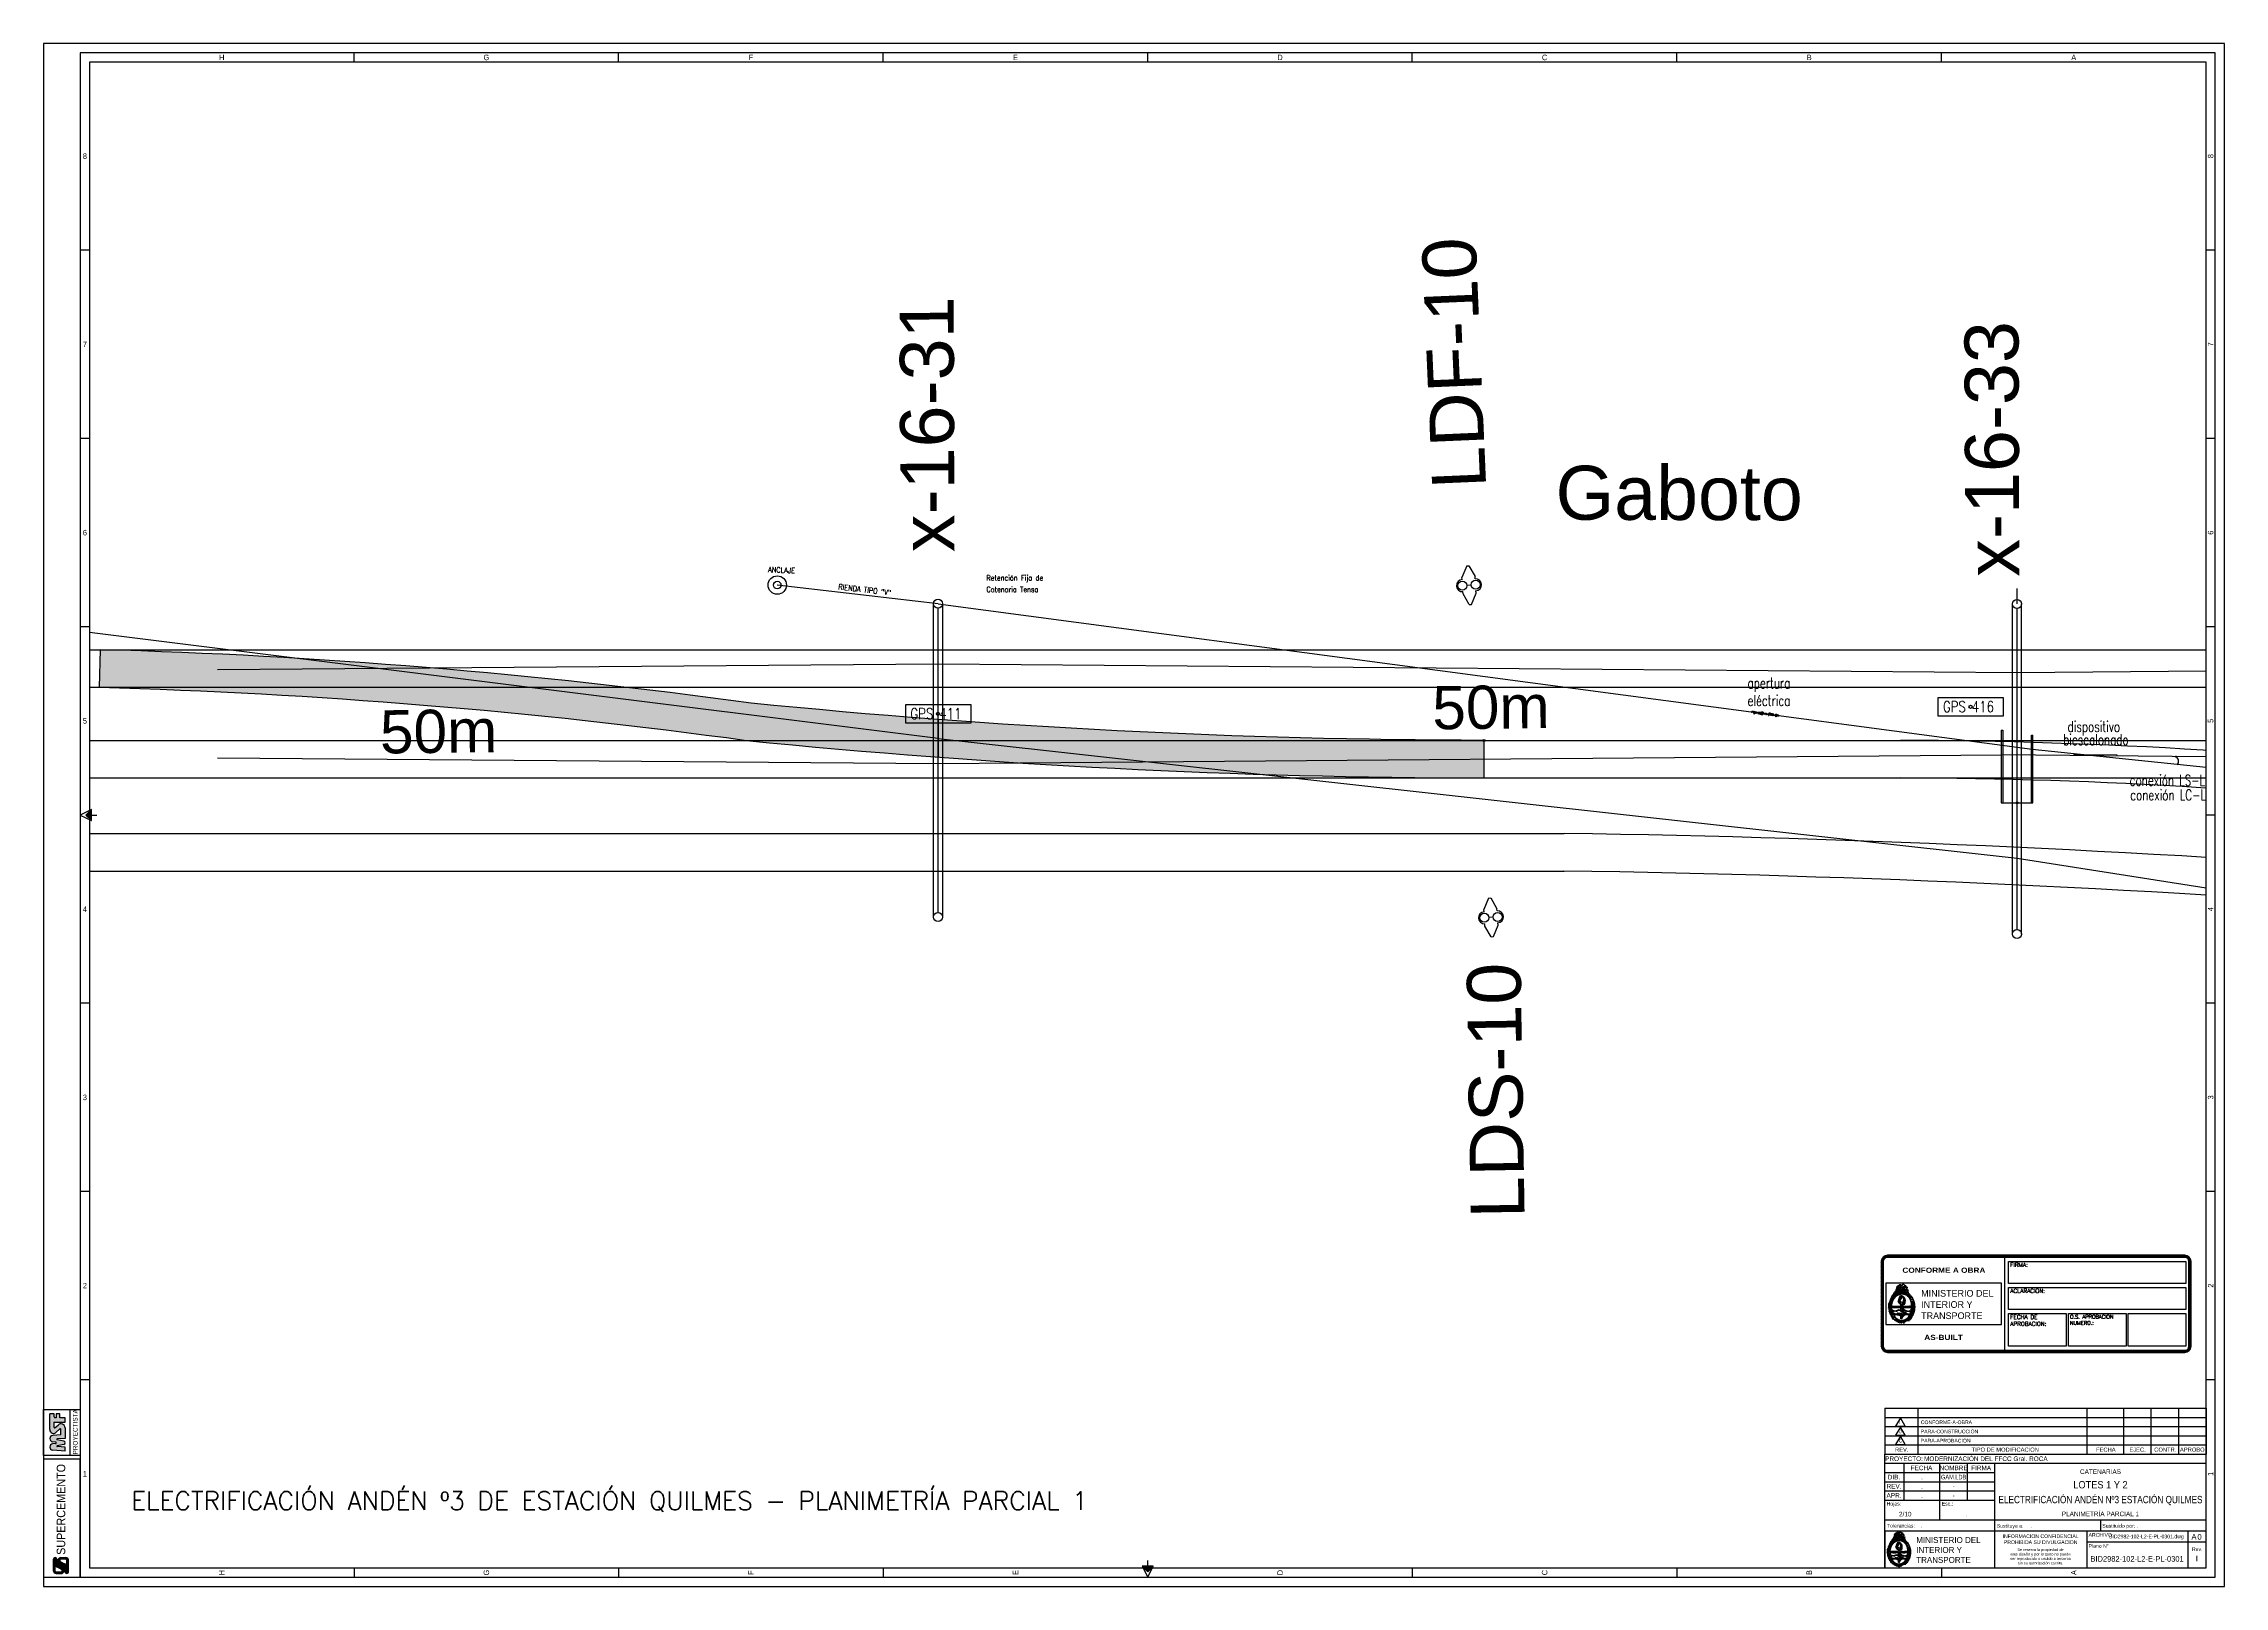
# Paper-space layout '001 QUI3' of a CAD drawing. Header units: millimetres. Extents: x 1 to 1189, y 10 to 850.
# The model-space entities are those that its viewports show. They can reach past a viewport. Long polylines and large blocks are cut down to what shows.
import ezdxf
from ezdxf.enums import TextEntityAlignment as Align

# ---------------------------------------------------------------- set-up
doc = ezdxf.new("R2010")
doc.units = ezdxf.units.MM
doc.linetypes.add('CENTER', pattern=[50.800000000000004, 31.75, -6.35, 6.35, -6.35])
for name, color, linetype in [('0-VENTANA', 20, 'Continuous'), ('0_FORMATO', 7, 'Continuous'), ('C142', 142, 'Continuous'), ('E4_ESQUEMAS', 2, 'Continuous'), ('longitud vano', 7, 'Continuous'), ('LS+LC', 20, 'Continuous'), ('M_DIM', 1, 'Continuous'), ('n° de postación', 1, 'Continuous'), ('pórticos', 4, 'Continuous'), ('retención LDF-LDS', 6, 'Continuous'), ('textos', 7, 'Continuous'), ('Textos catenaria', 7, 'Continuous'), ('vías', 8, 'Continuous')]:
    doc.layers.add(name, color=color, linetype=linetype)
doc.layers.add('02 L d C', color=7, linetype='Continuous', lineweight=5)
doc.layers.get('0-VENTANA').off()
doc.styles.add('ARIAL', font='arial.ttf', dxfattribs={"width": 0.7})
doc.styles.add('ROMANS', font='arial.ttf', dxfattribs={"width": 0.7})
doc.styles.add('SIMPLEX', font='simplex.shx', dxfattribs={"width": 0.75})
doc.styles.add('STYLE1', font='arial.ttf')
doc.styles.add('TEXTO_SELLO', font='')
doc.styles.get('TEXTO_SELLO').set_extended_font_data('Arial Black', bold=True)

# ---------------------------------------------------------------- blocks, each defined once
blk = doc.blocks.new('ROTULO_CARATULA')
at = {"layer": '0_FORMATO', "color": 255}
for p, q in [((0, 0), (0, 62)), ((0, 52), (60, 52)), ((10.56476663020601, 37), (10.56476663020604, 57)), ((29.99999999999994, 37), (30, 57)), ((44.99999999999994, 37), (45, 57)), ((60, 0), (60, 57)), ((0, 47), (60, 47)), ((0, 42), (60, 42)), ((0, 37), (60, 37)), ((29.99999999999994, 26), (29.99999999999994, 37)), ((175, 26), (0, 26)), ((117.5, 26), (117.5, 19.99999999999997)), ((175, 20), (0, 20)), ((0, 19.4327), (0, 0)), ((59.9936065228741, 0), (59.9936065228741, 19.15899999999999)), ((110.0000000000001, 20), (110, 0)), ((175, 14), (110.0000000000001, 14)), ((165, 20), (165, 0)), ((0, 0), (175, 0))]:
    blk.add_line(p, q, dxfattribs=at)
at = {"layer": '0_FORMATO', "color": 7}
for p, q in [((0, 62), (175, 62)), ((0, 57), (175, 57))]:
    blk.add_line(p, q, dxfattribs=at)
at = {"layer": '0_FORMATO', "color": 253}
for p, q in [((0, 19.88884096845635), (0, 17.69924096845635)), ((2.165541770000004, 11.69445455845636), (2.24912974999998, 11.92742799845635)), ((2.24912974999998, 11.92742799845635), (2.337507479999999, 12.15944348845636)), ((2.337507479999999, 12.15944348845636), (2.430510739999988, 12.39050102845636)), ((2.430510739999988, 12.39050102845636), (2.528002679999986, 12.62057324845635)), ((2.528002679999986, 12.62057324845635), (2.629764340000008, 12.84968751845635)), ((2.629764340000008, 12.84968751845635), (2.735686240000007, 13.07781646845635)), ((2.735686240000007, 13.07781646845635), (2.845604159999993, 13.30496009845635)), ((2.845604159999993, 13.30496009845635), (2.959326509999983, 13.53109103845635)), ((2.959326509999983, 13.53109103845635), (3.076689069999986, 13.75626402845634)), ((3.076689069999986, 13.75626402845634), (3.197554990000015, 13.98039695845635)), ((3.197554990000015, 13.98039695845635), (3.321760049999995, 14.20351719845635)), ((3.321760049999995, 14.20351719845635), (3.449112659999997, 14.42565211845636)), ((3.449112659999997, 14.42565211845636), (3.579475969999976, 14.64674697845635)), ((3.579475969999976, 14.64674697845635), (3.712713129999997, 14.86682914845636)), ((3.712713129999997, 14.86682914845636), (3.848605179999993, 15.08587125845636)), ((3.848605179999993, 15.08587125845636), (3.987015269999972, 15.30387330845636)), ((3.987015269999972, 15.30387330845636), (4.127779180000005, 15.52080792845635)), ((4.127779180000005, 15.52080792845635), (4.270760059999986, 15.73672985845636)), ((4.270760059999986, 15.73672985845636), (4.415738949999991, 15.95158435845636)), ((4.415738949999991, 15.95158435845636), (4.562606369999997, 16.16537142845635)), ((4.562606369999997, 16.16537142845635), (4.71119809999999, 16.37809106845636)), ((4.71119809999999, 16.37809106845636), (4.861322550000011, 16.58974327845635)), ((4.861322550000011, 16.58974327845635), (5.012815499999988, 16.80032805845636)), ((5.012815499999988, 16.80032805845636), (5.165540099999987, 17.00981803845636)), ((5.165540099999987, 17.00981803845636), (5.319304759999994, 17.21821321845636)), ((5.200299999999999, 18.24664096845635), (6.0214, 19.06774096845635)), ((5.367995989999997, 18.01027364845635), (5.200299999999999, 18.24664096845635)), ((5.200299999999999, 17.42554096845635), (5.367995989999997, 17.66185354845635)), ((5.319304759999994, 17.21821321845636), (5.47399999999999, 17.42554096845635)), ((5.451857669999981, 17.88209993845635), (5.367995989999997, 18.01027364845635)), ((5.367995989999997, 17.66185354845635), (5.451857669999981, 17.78999988845635)), ((5.451857669999981, 17.78999988845635), (5.451857669999981, 17.88209993845635)), ((6.0214, 19.06774096845635), (6.324741709999984, 19.00405097845635)), ((6.324741709999984, 19.00405097845635), (6.444649679999998, 19.06289647845635)), ((6.444649679999998, 19.06289647845635), (6.56880000000001, 19.34144096845635)), ((6.56880000000001, 19.34144096845635), (7.389900000000011, 18.79404096845636)), ((7.389900000000011, 18.79404096845636), (7.663599999999974, 19.34144096845635)), ((7.663599999999974, 19.34144096845635), (7.937299999999993, 18.79404096845636)), ((7.937299999999993, 18.79404096845636), (8.211000000000013, 19.61514096845636)), ((8.211000000000013, 19.61514096845636), (9.579499999999996, 19.06774096845635)), ((9.579499999999996, 19.06774096845635), (9.305799999999977, 18.24664096845635)), ((9.305799999999977, 18.24664096845635), (10.4006, 18.24664096845635)), ((10.4006, 18.24664096845635), (10.12689999999998, 16.60444096845634)), ((10.12689999999998, 16.60444096845634), (10.39630290999997, 16.71955918845634)), ((10.39630290999997, 16.71955918845634), (10.66488471999998, 16.82378414845635)), ((10.66488471999998, 16.82378414845635), (10.93280965, 16.91763587845635)), ((10.73736048000001, 16.44755612845636), (10.73730573999998, 16.24745405845636)), ((10.73730573999998, 16.24745405845636), (10.76938337999999, 16.03933257845634)), ((10.77277726, 16.63832502845636), (10.73736048000001, 16.44755612845636)), ((10.76938337999999, 16.03933257845634), (10.83041847999999, 15.82442333845636)), ((10.84675836999998, 16.81850173845635), (10.77277726, 16.63832502845636)), ((10.83041847999999, 15.82442333845636), (10.91720874999999, 15.60401272845635)), ((10.96256083999998, 16.98688197845635), (10.84675836999998, 16.81850173845635)), ((10.91720874999999, 15.60401272845635), (11.02649715999999, 15.37933239845636)), ((11.02649715999999, 15.37933239845636), (11.15510878999999, 15.15164136845635)), ((11.15510878999999, 15.15164136845635), (11.29981397999998, 14.92225339845635)), ((11.29981397999998, 14.92225339845635), (11.45741043999999, 14.69240013845635)), ((11.45741043999999, 14.69240013845635), (11.62469587999999, 14.46334060845635)), ((11.62469587999999, 14.46334060845635), (11.79846800999999, 14.23633382845635)), ((11.79846800999999, 14.23633382845635), (11.97546979999998, 14.01266618845635)), ((11.97546979999998, 14.01266618845635), (12.1525537, 13.79359670845635)), ((12.1525537, 13.79359670845635), (12.32646267999999, 13.58038440845635)), ((12.32646267999999, 13.58038440845635), (12.49399445, 13.37428830845636)), ((12.49399445, 13.37428830845636), (12.65197409000001, 13.17659479845635)), ((12.65197409000001, 13.17659479845635), (12.79714457, 12.98853552845635)), ((12.79714457, 12.98853552845635), (12.92633096999998, 12.81139688845636)), ((12.92633096999998, 12.81139688845636), (13.03630362999999, 12.64643789845636)), ((13.03630362999999, 12.64643789845636), (13.12386025999999, 12.49491757845635)), ((13.12386025999999, 12.49491757845635), (13.22841366, 12.28553707845636)), ((13.22841366, 12.28553707845636), (13.32658985, 12.07112049845635)), ((13.32658985, 12.07112049845635), (13.41830671999998, 11.85196890845636)), ((1.588828499999977, 8.581199168456351), (1.595369930000004, 8.826105928456357)), ((1.589375899999993, 8.335389198456355), (1.588828499999977, 8.581199168456351)), ((1.597148979999986, 8.08873075845635), (1.589375899999993, 8.335389198456355)), ((1.595369930000004, 8.826105928456357), (1.608781229999977, 9.070136848456343)), ((1.61231196, 7.841196478456354), (1.597148979999986, 8.08873075845635)), ((1.608781229999977, 9.070136848456343), (1.628952919999989, 9.313264558456353)), ((1.635029059999994, 7.592813728456349), (1.61231196, 7.841196478456354)), ((1.628952919999989, 9.313264558456353), (1.655693409999998, 9.555516428456357)), ((1.665464499999985, 7.343555138456352), (1.635029059999994, 7.592813728456349)), ((1.655693409999998, 9.555516428456357), (1.688838479999987, 9.796837718456345)), ((1.70375512999999, 7.09347544845636), (1.665464499999985, 7.343555138456352)), ((1.688838479999987, 9.796837718456345), (1.728251279999995, 10.03728316845636)), ((1.750092539999997, 6.842519918456361), (1.70375512999999, 7.09347544845636)), ((1.728251279999995, 10.03728316845636), (1.773740219999979, 10.27679803845635)), ((1.804640949999992, 6.590743288456352), (1.750092539999997, 6.842519918456361)), ((1.773740219999979, 10.27679803845635), (1.825168449999978, 10.51540969845635)), ((1.867537209999995, 6.338118188456349), (1.804640949999992, 6.590743288456352)), ((1.825168449999978, 10.51540969845635), (1.882371750000004, 10.75309077845635)), ((1.93897290999999, 6.084699358456362), (1.867537209999995, 6.338118188456349)), ((1.882371750000004, 10.75309077845635), (1.945158529999986, 10.98984127845635)), ((2.019112269999994, 5.830432058456353), (1.93897290999999, 6.084699358456362)), ((1.945158529999986, 10.98984127845635), (2.013391939999991, 11.22566119845635)), ((2.013391939999991, 11.22566119845635), (2.086907759999974, 11.46052316845635)), ((2.108064769999999, 5.575343658456347), (2.019112269999994, 5.830432058456353)), ((2.086907759999974, 11.46052316845635), (2.165541770000004, 11.69445455845636)), ((2.206049370000017, 5.319461528456344), (2.108064769999999, 5.575343658456347)), ((2.313202919999981, 5.062758298456345), (2.206049370000017, 5.319461528456344)), ((2.42971700999999, 4.805288708456345), (2.313202919999981, 5.062758298456345)), ((2.555701119999981, 4.54699801845635), (2.42971700999999, 4.805288708456345)), ((2.691374209999992, 4.287940968456354), (2.555701119999981, 4.54699801845635)), ((2.815907709999976, 4.068926228456348), (2.691374209999992, 4.287940968456354)), ((2.953140889999986, 3.848406138456355), (2.815907709999976, 4.068926228456348)), ((3.102444239999983, 3.627886048456361), (2.953140889999986, 3.848406138456355)), ((3.263133509999989, 3.408761828456363), (3.102444239999983, 3.627886048456361)), ((3.434551819999967, 3.192511458456352), (3.263133509999989, 3.408761828456363)), ((3.616042289999996, 2.980558178456349), (3.434551819999967, 3.192511458456352)), ((3.806893299999984, 2.774352598456346), (3.616042289999996, 2.980558178456349)), ((4.006530080000005, 2.575372698456363), (3.806893299999984, 2.774352598456346)), ((4.214213639999997, 2.385041718456364), (4.006530080000005, 2.575372698456363)), ((4.42931446999998, 2.204810268456356), (4.214213639999997, 2.385041718456364)), ((4.651175690000002, 2.036156328456357), (4.42931446999998, 2.204810268456356)), ((4.879113050000001, 1.880503138456348), (4.651175690000002, 2.036156328456357)), ((5.112497039999994, 1.739273938456364), (4.879113050000001, 1.880503138456348)), ((5.350643410000004, 1.613974078456351), (5.112497039999994, 1.739273938456364)), ((5.592895279999993, 1.506026798456347), (5.350643410000004, 1.613974078456351)), ((8.484699999999975, 1.82464096845635), (5.47399999999999, 2.098340968456355)), ((5.47399999999999, 2.098340968456355), (6.842499999999973, 1.277240968456354)), ((5.838568399999986, 1.416855338456344), (5.592895279999993, 1.506026798456347)), ((6.087033259999998, 1.347965048456359), (5.838568399999986, 1.416855338456344)), ((6.337605609999997, 1.300751798456346), (6.087033259999998, 1.347965048456359)), ((6.58965594, 1.276693568456352), (6.337605609999997, 1.300751798456346)), ((6.842499999999973, 1.277240968456354), (6.58965594, 1.276693568456352)), ((6.842499999999973, 1.277240968456354), (8.484699999999975, 1.82464096845635)), ((7.139026580000007, 1.254688088456348), (6.842499999999973, 1.277240968456354)), ((7.328290129999999, 1.171428548456362), (7.139026580000007, 1.254688088456348)), ((7.451373020000005, 1.017308078456352), (7.328290129999999, 1.171428548456362)), ((7.549412360000019, 0.7822545184563552), (7.451373020000005, 1.017308078456352)), ((7.663599999999974, 0.4561409684563529), (7.549412360000019, 0.7822545184563552)), ((8.211000000000013, 1.277240968456354), (7.663599999999974, 0.4561409684563529)), ((9.579499999999996, 1.550940968456359), (8.211000000000013, 1.277240968456354)), ((10.4006, 2.645740968456352), (8.758399999999995, 1.82464096845635)), ((8.758399999999995, 1.82464096845635), (9.579499999999996, 1.550940968456359)), ((10.12689999999998, 1.82464096845635), (10.4006, 2.645740968456352)), ((10.35875127, 1.922215018456342), (10.12689999999998, 1.82464096845635)), ((10.58332211999999, 2.029423308456359), (10.35875127, 1.922215018456342)), ((10.80055780999999, 2.145937398456354), (10.58332211999999, 2.029423308456359)), ((11.01054045000001, 2.271483588456363), (10.80055780999999, 2.145937398456354)), ((11.21324267, 2.405706068456354), (11.01054045000001, 2.271483588456363)), ((11.40869183999999, 2.548331138456348), (11.21324267, 2.405706068456354)), ((11.5969427, 2.699057728456353), (11.40869183999999, 2.548331138456348)), ((11.77796788000001, 2.85755739845635), (11.5969427, 2.699057728456353)), ((11.95179475, 3.023556448456361), (11.77796788000001, 2.85755739845635)), ((12.11847804999999, 3.196699068456354), (11.95179475, 3.023556448456361)), ((12.27799040999997, 3.376738928456348), (12.11847804999999, 3.196699068456354)), ((12.43038657, 3.563320218456354), (12.27799040999997, 3.376738928456348)), ((12.57566653000001, 3.756169238456351), (12.43038657, 3.563320218456354)), ((12.71383029, 3.954957548456349), (12.57566653000001, 3.756169238456351)), ((12.84493258999998, 4.159411448456353), (12.71383029, 3.954957548456349)), ((12.9690008, 4.369175128456362), (12.84493258999998, 4.159411448456353)), ((13.08600755000001, 4.583974888456353), (12.9690008, 4.369175128456362)), ((13.19600757999999, 4.803509658456363), (13.08600755000001, 4.583974888456353)), ((13.29900089, 5.027478368456343), (13.19600757999999, 4.803509658456363)), ((13.39501485, 5.25555257845636), (13.29900089, 5.027478368456343)), ((13.48407682999999, 5.487431218456351), (13.39501485, 5.25555257845636)), ((13.41830671999998, 11.85196890845636), (13.50359164, 11.62835600845635)), ((13.56618682999999, 5.72284058845635), (13.48407682999999, 5.487431218456351)), ((13.50359164, 11.62835600845635), (13.58238986999999, 11.40061023845635)), ((13.64137221999999, 5.961424878456356), (13.56618682999999, 5.72284058845635)), ((13.58238986999999, 11.40061023845635), (13.65472878, 11.16900529845634)), ((13.70966036999999, 6.202883018456362), (13.64137221999999, 5.961424878456356)), ((13.65472878, 11.16900529845634), (13.72052625999999, 10.93389699845636)), ((13.77107864999999, 6.446968678456358), (13.70966036999999, 6.202883018456362)), ((13.72052625999999, 10.93389699845636), (13.77983705, 10.69555903845635)), ((13.82559968999999, 6.693298678456358), (13.77107864999999, 6.446968678456358)), ((13.77983705, 10.69555903845635), (13.83257903999998, 10.45429248845636)), ((13.87330559999998, 6.941626688456353), (13.82559968999999, 6.693298678456358)), ((13.83257903999998, 10.45429248845636), (13.87875222999998, 10.21042578845635)), ((13.91416900999999, 7.191624268456366), (13.87330559999998, 6.941626688456353)), ((13.87875222999998, 10.21042578845635), (13.91835662, 9.96426000845635)), ((13.94821729, 7.44296297845635), (13.91416900999999, 7.191624268456366)), ((13.91835662, 9.96426000845635), (13.95136484, 9.71606884845636)), ((13.97547781, 7.695396488456353), (13.94821729, 7.44296297845635)), ((13.95136484, 9.71606884845636), (13.97774952, 9.46620811845635)), ((13.99595056999999, 7.948541618456346), (13.97547781, 7.695396488456353)), ((13.97774952, 9.46620811845635), (13.99748328999999, 9.21495151845636)), ((14.00969031, 8.202152038456347), (13.99595056999999, 7.948541618456346)), ((13.99748328999999, 9.21495151845636), (14.01056614999999, 8.962627488456349)), ((14.01669702999999, 8.45592667845635), (14.00969031, 8.202152038456347)), ((14.01056614999999, 8.962627488456349), (14.01699809999997, 8.709509728456354)), ((14.01699809999997, 8.709509728456354), (14.01669702999999, 8.45592667845635))]:
    blk.add_line(p, q, dxfattribs=at)
at = {"layer": '0_FORMATO'}
blk.add_line((59.9936065228741, 19.15899999999999), (59.9936065228741, 21.6223), dxfattribs=at)
at = {"layer": '0_FORMATO', "color": 253}
for points in [[(0, 19.88884096845635), (0, 19.88884096845635)], [(2.189599999999984, 12.22524096845635), (2.177776160000008, 11.90000325845635), (2.186041899999964, 11.63971455845635), (2.230271819999984, 11.42480531845635), (2.32625840999998, 11.23570598845635), (2.489876269999996, 11.05284701845636), (2.736999999999995, 10.85674096845635), (2.463300000000004, 11.40414096845635), (3.284400000000005, 11.13044096845636), (2.189599999999984, 12.22524096845635)], [(3.284400000000005, 14.41484096845636), (3.127049870000008, 14.13791130845635), (2.980510890000005, 13.87338025845636), (2.847246359999986, 13.61626647845635), (2.729692209999996, 13.36158862845636), (2.63028436999997, 13.10442010845635), (2.551513510000007, 12.83977957845636), (2.495788189999985, 12.56274043845636), (2.465544340000008, 12.26829397845634), (2.463300000000004, 11.95154096845636), (2.595935020000013, 12.17671395845636), (2.733770339999978, 12.40982424845635), (2.87070245000001, 12.64964018845635), (3.000490990000003, 12.89498486845636), (3.117005079999984, 13.14459926845635), (3.214059099999986, 13.39730647845636), (3.285494799999981, 13.65190221845636), (3.325153929999999, 13.90715483845636), (3.326823499999989, 14.16186005845634), (3.284400000000005, 14.41484096845636)], [(2.736999999999995, 8.940840968456357), (7.389900000000011, 8.940840968456357), (7.389900000000011, 10.03564096845636), (7.226637949999997, 10.13655415845635), (7.07618506, 10.26470049845636), (6.93908872999998, 10.41693243845636), (6.815978470000005, 10.59018453845636), (6.707429049999973, 10.78136398845635), (6.614097350000009, 10.98735060845635), (6.536585510000009, 11.20507895845634), (6.475468299999989, 11.43142885845634), (6.431347859999988, 11.66330749845636), (6.404881069999988, 11.89762206845634), (6.396615329999975, 12.13130712845636), (6.407180149999988, 12.36121512845637), (6.437205039999981, 12.58428062845636), (6.487264769999967, 12.79738344845634), (6.557961479999989, 12.99745814845635), (6.649952050000024, 13.18141191845635), (6.763783880000005, 13.34609720845636), (6.90008647999997, 13.48847594845635), (7.059461989999988, 13.60545532845634), (7.242539919999984, 13.69388779845636), (7.449922409999999, 13.75070791845636), (7.68218422999999, 13.77282287845635), (7.903881229999996, 13.76108114845636), (8.111126869999964, 13.72049143845635), (8.303592709999975, 13.65329808845635), (8.481032419999991, 13.56174543845636), (8.643117560000007, 13.44813256845636), (8.789574429999988, 13.31473118845636), (8.92010196000001, 13.16378563845635), (9.034399079999986, 12.99759499845635), (9.132164719999992, 12.81837623845635), (9.21315254999999, 12.62845580845635), (9.277006760000006, 12.43007804845635), (9.323481019999974, 12.22551466845636), (9.352246890000004, 12.01703737845637), (9.363058039999999, 11.80691788845635), (9.355586029999984, 11.59740053845636), (9.329529789999981, 11.39078440845635), (9.284615620000011, 11.18934120845636), (9.220542449999982, 10.99528790845636), (9.137009209999974, 10.81095095845635), (9.033742200000006, 10.63860206845635), (8.910440349999988, 10.48045820845635), (8.766802589999998, 10.33881845845636), (8.60255522, 10.21595452845635), (8.417369800000017, 10.11413812845635), (8.211000000000013, 10.03564096845636), (8.211000000000013, 8.940840968456357), (12.59019999999998, 8.940840968456357), (12.58461652, 9.20433195845635), (12.57243686999999, 9.461746808456354), (12.55382527, 9.713003408456359), (12.52891856999997, 9.958156498456361), (12.49785362, 10.19720607845636), (12.46079463999999, 10.43017951845636), (12.41787848000001, 10.65704944845635), (12.36921461999998, 10.87781586845635), (12.31499465000002, 11.09253351845635), (12.25535542, 11.30114765845636), (12.19043377999998, 11.50371302845636), (12.12036658, 11.70022962845636), (12.04529066999999, 11.89069745845636), (11.96539763999999, 12.07511651845635), (11.88076960000001, 12.25351417845636), (11.79159813999999, 12.42586306845635), (11.69802010999999, 12.59219055845635), (11.60017235999999, 12.75252401845636), (11.49819173999998, 12.90683607845635), (11.39224246999999, 13.05512673845635), (11.28246139999999, 13.19745073845635), (11.16898537999998, 13.33378070845635), (11.05197863000001, 13.46414401845635), (10.931578, 13.58851329845635), (10.80789297000001, 13.70691591845636), (10.68114249999999, 13.81937924845636), (10.5514087, 13.92587591845636), (10.41882842000001, 14.02643329845634), (10.28362061999997, 14.12105138845635), (10.14586740999999, 14.20975755845635), (10.00570563999997, 14.29249706845636), (9.863326900000004, 14.36935202845635), (9.71886803999999, 14.44029506845635), (9.572438540000007, 14.50532618845635), (9.424229990000015, 14.56447275845635), (9.274351869999975, 14.61770740845635), (9.122941029999993, 14.66508487845635), (8.970189059999996, 14.70657779845635), (8.816205439999976, 14.74218616845636), (8.661154389999979, 14.77196472845635), (8.505145389999996, 14.79585873845636), (8.348370029999984, 14.81392293845636), (8.190937789999992, 14.82612995845636), (8.033012890000009, 14.83253453845634), (7.874732179999967, 14.83308193845636), (7.716232509999998, 14.82782689845635), (7.557678099999976, 14.81674204845635), (7.399205800000004, 14.79988212845635), (7.240952460000017, 14.77719239845635), (7.083082300000001, 14.74872759845636), (6.925732170000003, 14.71446035845635), (6.769038920000014, 14.67444541845634), (6.613139400000023, 14.62862803845636), (6.458197830000017, 14.57706295845635), (6.304351059999988, 14.51975017845635), (6.151763310000007, 14.45666232845636), (6.000544059999982, 14.38785414845634), (5.850857529999985, 14.31329826845635), (5.702867939999976, 14.23302205845636), (5.556657400000006, 14.14702551845636), (5.412444870000002, 14.05530864845636), (5.270339830000012, 13.95787144845636), (5.130479129999998, 13.85476865845635), (4.993026989999976, 13.74594553845635), (4.858120259999993, 13.63142945845635), (4.725923159999979, 13.51124778845636), (4.596545170000013, 13.38537315845636), (4.470123139999998, 13.25386030845635), (4.346848659999978, 13.11668186845635), (4.226858579999998, 12.97383783845635), (4.110262379999995, 12.82535558845635), (3.99725165000001, 12.67123511845635), (3.887935869999978, 12.51147642845635), (3.782451890000004, 12.34610688845635), (3.680991300000017, 12.17509912845635), (3.583663580000007, 11.99850788845636), (3.490605579999993, 11.81627842845634), (3.402008889999991, 11.62849285845635), (3.317955620000021, 11.43509643845636), (3.238637359999984, 11.23611653845634), (3.164190959999985, 11.03155315845635), (3.094753269999984, 10.82143366845636), (3.03046114, 10.60575806845635), (2.971478789999992, 10.38452635845636), (2.917943070000007, 10.15773853845636), (2.869990830000006, 9.925394608456344), (2.827758920000008, 9.687549308456354), (2.79143892999997, 9.44414789845635), (2.761112969999999, 9.195245118456342), (2.736999999999995, 8.940840968456357)], [(2.736999999999995, 12.22524096845635), (3.284400000000005, 11.67784096845635), (3.284400000000005, 12.22524096845635), (2.736999999999995, 12.22524096845635)], [(3.010699999999986, 13.59374096845636), (2.945039369999989, 13.24137958845635), (2.913782830000002, 12.95708739845635), (2.942740290000017, 12.71212589845635), (3.057694289999972, 12.47775658845634), (3.284400000000005, 12.22524096845635), (3.239130020000005, 12.54120024845636), (3.292583629999996, 12.67575116845636), (3.558099999999996, 12.77264096845636), (3.010699999999986, 13.59374096845636)], [(3.284400000000005, 13.32004096845635), (3.329642610000008, 13.00402694845636), (3.276188999999988, 12.86947602845635), (3.010699999999986, 12.77264096845636), (3.284400000000005, 11.95154096845636), (3.455270909999996, 12.21872690845635), (3.572496619999981, 12.45336991845636), (3.62507438999998, 12.66808756845634), (3.60191936999999, 12.87566164845634), (3.492028819999973, 13.08873709845636), (3.284400000000005, 13.32004096845635)], [(3.831799999999987, 14.14114096845636), (3.828542970000001, 13.82542801845635), (3.777525289999971, 13.68170814845635), (3.616808649999996, 13.63082731845635), (3.284400000000005, 13.59374096845636), (4.105500000000006, 13.04634096845635), (4.652899999999988, 14.14114096845636), (3.831799999999987, 14.14114096845636)], [(3.558099999999996, 14.68854096845635), (3.831799999999987, 14.41484096845636), (3.558099999999996, 14.68854096845635)], [(3.831799999999987, 14.96224096845636), (3.766139369999991, 14.60987958845635), (3.734882830000004, 14.32558739845635), (3.763840290000019, 14.08062589845636), (3.878794289999973, 13.84625658845636), (4.105500000000006, 13.59374096845636), (4.108729659999995, 13.90942654845635), (4.159719969999998, 14.05314641845635), (4.32046398, 14.10399987845636), (4.652899999999988, 14.14114096845636), (4.379199999999997, 14.96224096845636), (3.831799999999987, 14.96224096845636)], [(4.379199999999997, 15.50964096845635), (4.652899999999988, 13.86744096845635), (5.47399999999999, 14.68854096845635), (4.379199999999997, 15.50964096845635)], [(4.652899999999988, 15.78334096845634), (4.652899999999988, 14.68854096845635), (5.747700000000009, 14.96224096845636), (5.47399999999999, 15.78334096845634), (4.652899999999988, 15.78334096845634)], [(6.295099999999991, 18.79404096845636), (5.47399999999999, 17.15184096845636), (4.926600000000008, 17.15184096845636), (4.926600000000008, 15.50964096845635), (5.223537130000011, 15.48161408845635), (5.423557089999974, 15.40369169845636), (5.502464799999984, 15.28504274845635), (5.436092549999984, 15.13480881845635), (5.200299999999999, 14.96224096845636), (5.416714589999998, 14.93270873845636), (5.65984229999998, 14.91645095845635), (5.92445545999999, 14.91349499845634), (6.205299029999992, 14.92395033845635), (6.497172709999973, 14.94787171845635), (6.794848829999978, 14.98536861845635), (7.093099719999998, 15.03649577845636), (7.386697709999993, 15.10136267845635), (7.670442499999979, 15.18002405845635), (7.939106419999973, 15.27258939845635), (8.187461799999994, 15.37911343845636), (8.410253599999976, 15.49967828845635), (8.602308890000018, 15.63439342845635), (8.758399999999995, 15.78334096845634), (5.747700000000009, 15.23594096845636), (6.295099999999991, 18.79404096845636)], [(6.0214, 19.06774096845635), (5.200299999999999, 18.24664096845635), (5.511223199999989, 18.20440905845635), (5.754515129999987, 18.23580244845635), (5.928670439999991, 18.33931578845635), (6.032183779999997, 18.51347109845635), (6.06360454, 18.75676302845636), (6.0214, 19.06774096845635)], [(5.747700000000009, 17.42554096845635), (5.47399999999999, 16.05704096845636), (5.690250370000001, 16.26891213845636), (5.829235229999995, 16.46934264845635), (5.897714969999981, 16.67174379845636), (5.902422609999974, 16.88960899845635), (5.850145909999981, 17.13637691845636), (5.747700000000009, 17.42554096845635)], [(5.747700000000009, 16.05704096845636), (5.747700000000009, 15.23594096845636), (6.295099999999991, 15.23594096845636), (6.295099999999991, 16.05704096845636), (5.747700000000009, 16.05704096845636)], [(6.56880000000001, 18.24664096845635), (6.0214, 16.87814096845635), (6.248023599999982, 17.14655855845635), (6.416896500000007, 17.38694926845635), (6.527197599999994, 17.62999486845635), (6.578078430000005, 17.90632238845635), (6.56880000000001, 18.24664096845635)], [(6.0214, 16.33074096845635), (6.842499999999973, 16.33074096845635), (6.56880000000001, 17.42554096845635), (7.663599999999974, 17.42554096845635), (7.389900000000011, 16.60444096845634), (8.211000000000013, 16.60444096845634), (7.937299999999993, 17.42554096845635), (8.758399999999995, 17.42554096845635), (8.776190499999984, 17.04017136845636), (8.845710300000007, 16.78363235845634), (9.008397580000008, 16.57433396845636), (9.305799999999977, 16.33074096845635), (9.25062208, 16.61746908845635), (9.1796243, 16.87682720845635), (9.093983569999978, 17.10922587845636), (8.994986279999978, 17.31515775845635), (8.883836709999997, 17.49506076845636), (8.761793879999999, 17.64937282845636), (8.630089440000006, 17.77858659845634), (8.489982409999982, 17.88311262845636), (8.34267706999998, 17.96347094845635), (8.189459809999988, 18.02007210845636), (8.031534910000005, 18.05338139845635), (7.870134019999995, 18.06386410845636), (7.706516159999978, 18.05198552845636), (7.541940350000004, 18.01818357845636), (7.377610870000012, 17.96292354845635), (7.214786739999965, 17.88667072845635), (7.05469961, 17.78986303845636), (6.898581129999997, 17.67296576845635), (6.747690320000004, 17.53644420845634), (6.603258829999987, 17.38076364845635), (6.466518309999998, 17.20636200845635), (6.338727779999999, 17.01370457845636), (6.221118889999985, 16.80322927845634), (6.114923289999979, 16.57542876845636), (6.0214, 16.33074096845635)], [(6.0214, 16.33074096845635), (6.0214, 15.50964096845635), (6.56880000000001, 16.05704096845636), (7.389900000000011, 15.78334096845634), (7.148852409999989, 16.02534650845635), (6.915495789999994, 16.17593624845634), (6.665799279999987, 16.26029058845634), (6.375759389999985, 16.30350781845635), (6.0214, 16.33074096845635)], [(6.842499999999973, 13.32004096845635), (7.663599999999974, 13.04634096845635), (6.295099999999991, 11.13044096845636), (9.032100000000014, 10.85674096845635), (8.211000000000013, 11.13044096845636), (9.032100000000014, 11.40414096845635), (8.970763829999981, 11.70299399845635), (8.906553809999991, 11.98419337845635), (8.836513980000007, 12.24590531845635), (8.757715749999988, 12.48629602845635), (8.667230529999983, 12.70358645845636), (8.562102359999983, 12.89594281845635), (8.439430020000003, 13.06158605845636), (8.296257550000007, 13.19865501845635), (8.129656360000013, 13.30534327845635), (7.936697859999981, 13.37989915845635), (7.714426089999989, 13.42043412845635), (7.459912459999998, 13.42519650845635), (7.170255749999995, 13.39232513845636), (6.842499999999973, 13.32004096845635)], [(6.56880000000001, 12.49894096845635), (6.295099999999991, 11.67784096845635), (6.56880000000001, 12.49894096845635)], [(6.477566484199997, 15.14470800005635), (6.660033515800023, 15.05347393685635), (6.477566484199997, 15.14470800005635)], [(8.211000000000013, 19.61514096845636), (8.070427679999995, 19.32042080845636), (7.949151209999997, 19.14533491845636), (7.816050899999993, 19.09021173845636), (7.63997968999999, 19.15546181845635), (7.389900000000011, 19.34144096845635), (6.56880000000001, 19.34144096845635), (6.680606449999999, 19.07855211845634), (6.813077249999992, 18.86323232845635), (6.964323869999987, 18.69192349845636), (7.132567259999973, 18.56112226845636), (7.315946259999976, 18.46735264845636), (7.512627079999987, 18.40708390845636), (7.720775930000002, 18.37684005845637), (7.938586390000012, 18.37306299845636), (8.16422467000001, 18.39227673845636), (8.395829609999993, 18.43097791845635), (8.63156742000001, 18.48566317845635), (8.869659049999996, 18.55282915845635), (9.108215970000003, 18.62894512845635), (9.345431759999997, 18.71050772845635), (9.579499999999996, 18.79404096845636), (8.211000000000013, 19.61514096845636)], [(6.56880000000001, 17.42554096845635), (6.698424320000015, 17.12737218845635), (6.830730899999992, 16.89281128845636), (6.977215139999998, 16.71203243845636), (7.149536659999995, 16.57523717845635), (7.359272970000006, 16.47259967845636), (7.61797421, 16.39437621845636), (7.937299999999993, 16.33074096845635), (7.663599999999974, 17.42554096845635), (6.56880000000001, 17.42554096845635)], [(6.56880000000001, 16.05704096845636), (6.56880000000001, 15.50964096845635), (7.116199999999992, 15.50964096845635), (6.56880000000001, 16.05704096845636)], [(6.842499999999973, 13.86744096845635), (6.56880000000001, 12.77264096845636), (7.389900000000011, 13.86744096845635), (6.842499999999973, 13.86744096845635)], [(6.842499999999973, 17.42554096845635), (6.842499999999973, 16.87814096845635), (7.389900000000011, 16.87814096845635), (7.389900000000011, 17.42554096845635), (6.842499999999973, 17.42554096845635)], [(6.842499999999973, 12.22524096845635), (7.663599999999974, 13.04634096845635), (7.342385680000007, 12.97233248845635), (7.133059919999994, 12.88658227845636), (7.002203949999995, 12.75572630845636), (6.916453740000009, 12.54640054845635), (6.842499999999973, 12.22524096845635)], [(6.933733515799986, 18.33787503165635), (7.024966484199979, 18.15540690525634), (6.933733515799986, 18.33787503165635)], [(7.389900000000011, 15.50964096845635), (8.758399999999995, 15.78334096845634), (8.758399999999995, 14.96224096845636), (9.033714830000008, 15.05420416845635), (9.294386709999998, 15.13708052845635), (9.533463659999995, 15.20167372845634), (9.744021069999974, 15.23873270845635), (9.919134329999991, 15.23903377845636), (10.05190619999999, 15.19338061845635), (10.13538469999997, 15.09257690845635), (10.16269996, 14.92734421845635), (10.12689999999998, 14.68854096845635), (10.94799999999998, 14.96224096845636), (10.94799999999998, 15.50964096845635), (10.75961229000001, 15.57198982845635), (10.56044079999998, 15.64758576845635), (10.35240142999999, 15.73278857845636), (10.13738271, 15.82409489845635), (9.917382649999979, 15.91794662845635), (9.694262409999993, 16.01075829845635), (9.469992629999979, 16.09902654845635), (9.246489209999993, 16.17919327845635), (9.025695419999977, 16.24767301845637), (8.80949978999999, 16.30096240845634), (8.59987295999997, 16.33544860845635), (8.398703459999979, 16.34762825845635), (8.207934559999984, 16.33394325845636), (8.029509529999984, 16.29083550845635), (7.865371640000006, 16.21474690845636), (7.717382049999998, 16.10214672845635), (7.587538769999981, 15.94944949845635), (7.477730329999986, 15.75312448845635), (7.389900000000011, 15.50964096845635)], [(7.389900000000011, 14.14114096845636), (8.211000000000013, 13.86744096845635), (7.389900000000011, 14.14114096845636)], [(7.572366484199989, 13.77620800005636), (7.754833515799987, 13.68497393685635), (7.572366484199989, 13.77620800005636)], [(7.663599999999974, 16.05704096845636), (7.937299999999993, 15.78334096845634), (7.663599999999974, 16.05704096845636)], [(7.754833515799987, 19.15897503165635), (7.84606648419998, 18.97650690525634), (7.754833515799987, 19.15897503165635)], [(7.937299999999993, 17.42554096845635), (7.937299999999993, 16.87814096845635), (8.758399999999995, 16.87814096845635), (8.758399999999995, 17.42554096845635), (7.937299999999993, 17.42554096845635)], [(7.937299999999993, 13.86744096845635), (8.758399999999995, 13.32004096845635), (7.937299999999993, 13.86744096845635)], [(8.211000000000013, 16.87814096845635), (9.032100000000014, 16.33074096845635), (8.211000000000013, 16.87814096845635)], [(8.484699999999975, 18.52034096845635), (8.484699999999975, 17.97294096845636), (9.032100000000014, 17.97294096845636), (8.484699999999975, 18.52034096845635)], [(8.758399999999995, 17.97294096845636), (9.853199999999987, 16.33074096845635), (9.750726719999989, 16.64336110845636), (9.64849977, 16.92020865845636), (9.535543780000012, 17.16714079845636), (9.400992859999974, 17.39001470845636), (9.233899009999988, 17.59471493845635), (9.02334159999998, 17.78704392845636), (8.758399999999995, 17.97294096845636)], [(8.758399999999995, 13.32004096845635), (8.758399999999995, 11.95154096845636), (8.758399999999995, 13.32004096845635)], [(9.032100000000014, 18.79404096845636), (9.305799999999977, 15.78334096845634), (10.67429999999999, 15.50964096845635), (10.67429999999999, 16.60444096845634), (10.12689999999998, 16.60444096845634), (10.4006, 18.24664096845635), (9.032100000000014, 18.79404096845636)], [(9.032100000000014, 15.23594096845636), (10.4006, 14.96224096845636), (9.032100000000014, 15.23594096845636)], [(9.032100000000014, 12.49894096845635), (9.305799999999977, 10.30934096845635), (9.403127719999986, 10.60614124845637), (9.458935150000002, 10.88985866845636), (9.475247669999987, 11.16372288845636), (9.453953809999973, 11.43096356845635), (9.397024209999984, 11.69483773845636), (9.306429509999987, 11.95862979845636), (9.184140350000007, 12.22556940845635), (9.032100000000014, 12.49894096845635)], [(9.123332968400007, 12.86387393685635), (9.214567031599984, 12.68140800005636), (9.123332968400007, 12.86387393685635)], [(9.670732968399989, 17.24307503165636), (9.761967031599994, 17.06060690525635), (9.670732968399989, 17.24307503165636)], [(10.12689999999998, 14.68854096845635), (11.49539999999999, 13.04634096845635), (12.0428, 13.59374096845636), (12.8639, 13.04634096845635), (12.59019999999998, 13.86744096845635), (11.2217, 13.59374096845636), (11.15984379999998, 13.92105879845636), (11.05857479999997, 14.16582870845636), (10.91126946, 14.34652544845636), (10.71127686999998, 14.48156902845635), (10.45202823, 14.58940682845636), (10.12689999999998, 14.68854096845635)], [(10.67429999999999, 14.96224096845636), (12.0428, 13.59374096845636), (11.98116276000002, 13.93041933845635), (11.90559418999999, 14.21725693845636), (11.80744536999998, 14.45551278845636), (11.67804000999999, 14.64644590845636), (11.50870182, 14.79131531845636), (11.29075451, 14.89140740845636), (11.01549441999998, 14.94795382845635), (10.67429999999999, 14.96224096845636)], [(11.4041670316, 13.77620800005636), (11.58663296839998, 13.68497393685635), (11.4041670316, 13.77620800005636)], [(12.0428, 13.59374096845636), (11.91629585999999, 13.27655003845635), (11.8432727, 13.01275797845635), (11.83257103, 12.79464644845635), (11.89305873000001, 12.61452447845636), (12.03357631, 12.46470109845635), (12.26301902, 12.33751270845636), (12.59019999999998, 12.22524096845635), (12.0428, 11.67784096845635), (12.31649999999999, 10.85674096845635), (13.41129999999998, 10.85674096845635), (13.13759999999999, 13.04634096845635), (12.0428, 13.59374096845636)], [(12.2252670316, 12.13400800005635), (12.40773296839998, 12.04277393685635), (12.2252670316, 12.13400800005635)], [(13.13759999999999, 12.22524096845635), (13.13045642999998, 11.99831629845636), (13.09933673999998, 11.76454912845635), (13.05206874999999, 11.52749755845635), (12.99645290999999, 11.29071968845636), (12.94031704, 11.05780098845635), (12.89146159000001, 10.83229955845636), (12.85776912, 10.61780086845636), (12.84701271, 10.41789038845636), (12.86702018, 10.23612621845635), (12.92564671999997, 10.07606645845635), (13.03066540999998, 9.94129657845636), (13.18995881000001, 9.83540204845636), (13.41129999999998, 9.761940968456344), (12.8639, 10.30934096845635), (13.95869999999999, 10.30934096845635), (13.13759999999999, 12.22524096845635)], [(12.8639, 12.49894096845635), (13.13759999999999, 12.22524096845635), (12.8639, 12.49894096845635)], [(1.368499999999983, 10.30934096845635), (1.368499999999983, 8.119740968456355), (1.642200000000003, 8.940840968456357), (2.463300000000004, 9.214540968456362), (2.295001869999965, 9.399233728456352), (2.150570379999976, 9.516623658456353), (2.062575829999986, 9.589154158456353), (2.063643259999992, 9.639268628456364), (2.186342969999998, 9.689383098456346), (2.463300000000004, 9.761940968456344), (1.368499999999983, 10.30934096845635)], [(6.0214, 11.67784096845635), (6.086485859999982, 11.35246640845635), (6.168048459999994, 11.08500676845635), (6.27298503999998, 10.86851006845635), (6.40819283999997, 10.69613380845635), (6.580569099999991, 10.56092600845635), (6.797065799999984, 10.45598942845635), (7.064525439999983, 10.37442682845635), (7.389900000000011, 10.30934096845635), (7.389900000000011, 8.940840968456357), (2.736999999999995, 8.940840968456357), (2.755940039999984, 9.20342874845636), (2.785581750000006, 9.469711478456361), (2.818097309999985, 9.736952158456347), (2.845549419999998, 10.00238641845635), (2.860110259999999, 10.26327725845636), (2.853842530000009, 10.51691504845635), (2.818918409999981, 10.76056278845635), (2.74742796999999, 10.99145610845636), (2.631516019999992, 11.20688537845635), (2.463300000000004, 11.40414096845635), (2.736999999999995, 10.85674096845635), (1.915899999999993, 11.13044096845636), (1.642200000000003, 10.03564096845636), (2.189599999999984, 10.58304096845634), (1.915899999999993, 9.214540968456362), (2.463300000000004, 7.572340968456359), (2.736999999999995, 8.667140968456351), (7.389900000000011, 8.667140968456351), (7.389900000000011, 6.751240968456358), (7.937299999999993, 8.667140968456351), (8.196138089999977, 8.669494788456348), (8.458178470000007, 8.675762518456352), (8.722819000000015, 8.684767248456353), (8.989484909999987, 8.695249958456344), (9.257601429999994, 8.706033738456355), (9.52662115999999, 8.715914308456348), (9.795969329999991, 8.723660018456357), (10.06504380000001, 8.728066588456358), (10.33332453999998, 8.727957108456351), (10.60023677999999, 8.722072558456347), (10.86517838, 8.70923602845636), (11.12760193999998, 8.688215868456354), (11.38693268999998, 8.657835168456359), (11.64259586, 8.616862278456352), (11.89404404999999, 8.564092918456353), (12.14067512, 8.498350178456349), (12.38194167, 8.418347668456363), (12.61726892999999, 8.322963218456351), (12.84610950000001, 8.210910438456352), (13.06786124000001, 8.08106715845635), (13.28197675000001, 7.932146988456338), (13.48788125999999, 7.762973018456364), (13.685, 7.572340968456359), (12.59019999999998, 7.84604096845635), (12.0428, 4.83534096845635), (10.67429999999999, 5.109040968456355), (11.49539999999999, 4.561640968456345), (10.12689999999998, 2.645740968456352), (11.2217, 2.645740968456352), (12.59019999999998, 5.930140968456357), (13.685, 5.656440968456351), (12.8639, 6.203840968456348), (12.8639, 7.298640968456354), (13.685, 6.477540968456353), (13.95869999999999, 10.30934096845635), (13.13759999999999, 8.39344096845636), (13.13759999999999, 9.488240968456353), (12.89085944999999, 9.362311598456358), (12.63804275999999, 9.254501168456358), (12.37964259, 9.16352328845636), (12.11626107999999, 9.088064198456351), (11.84839089000002, 9.026864878456351), (11.57663415999997, 8.97858419845636), (11.30151092, 8.941963138456344), (11.02356857000001, 8.915715308456356), (10.74335450999999, 8.89852694845635), (10.46141613999998, 8.889111668456366), (10.17832822999998, 8.886183078456355), (9.894610809999989, 8.88842741845636), (9.610811280000007, 8.894558298456346), (9.327504409999989, 8.90331669845635), (9.04521023000001, 8.91336148845636), (8.764503509999997, 8.923433648456353), (8.48590428, 8.932246788456354), (8.209987310000002, 8.938459778456348), (7.937299999999993, 8.940840968456357), (8.484699999999975, 10.58304096845634), (7.116199999999992, 11.13044096845636), (7.092470209999988, 10.82811194845635), (7.012193999999994, 10.66490463845636), (6.861658999999975, 10.59809446845635), (6.627207580000004, 10.58503897845634), (6.295099999999991, 10.58304096845634), (6.0214, 11.67784096845635)], [(1.642200000000003, 8.940840968456357), (1.692341839999983, 8.607529108456347), (1.753021129999979, 8.335197608456355), (1.842329440000015, 8.109696178456346), (1.978413079999996, 7.916819788456351), (2.179336250000006, 7.742418148456352), (2.463300000000004, 7.572340968456359), (1.915899999999993, 8.119740968456355), (2.463300000000004, 8.940840968456357), (1.642200000000003, 8.940840968456357)], [(1.642200000000003, 7.84604096845635), (1.642200000000003, 6.477540968456353), (1.915899999999993, 7.298640968456354), (2.463300000000004, 6.751240968456358), (2.505395059999984, 7.051216168456364), (2.463135780000016, 7.278469278456356), (2.346129029999986, 7.452268778456357), (2.16392694000001, 7.591937888456357), (1.926081640000007, 7.716772458456347), (1.642200000000003, 7.84604096845635)], [(1.915899999999993, 7.298640968456354), (1.642200000000003, 6.203840968456348), (2.736999999999995, 6.203840968456348), (1.915899999999993, 7.298640968456354)], [(1.915899999999993, 10.58304096845634), (1.915899999999993, 10.03564096845636), (2.463300000000004, 10.03564096845636), (1.915899999999993, 10.58304096845634)], [(2.736999999999995, 6.751240968456358), (1.915899999999993, 5.656440968456351), (3.010699999999986, 5.382740968456346), (2.736999999999995, 6.751240968456358)], [(1.915899999999993, 5.109040968456355), (3.284400000000005, 4.83534096845635), (3.010699999999986, 5.930140968456357), (1.915899999999993, 5.109040968456355)], [(2.007133242099997, 11.76907393685636), (2.098366757899981, 11.58660800005636), (2.007133242099997, 11.76907393685636)], [(2.098366757899981, 9.67070800005635), (2.280833242100016, 9.579473936856346), (2.098366757899981, 9.67070800005635)], [(2.098366757899981, 8.302208000056368), (2.280833242100016, 8.210973936856348), (2.098366757899981, 8.302208000056368)], [(2.280833242100016, 5.200274484256354), (2.372066757899972, 5.017807452656342), (2.280833242100016, 5.200274484256354)], [(2.463300000000004, 4.287940968456354), (4.379199999999997, 3.466840968456353), (4.379199999999997, 4.83534096845635), (4.086067299999968, 4.922404938456367), (3.811874639999985, 4.967264368456355), (3.554815599999984, 4.968769718456358), (3.313056389999986, 4.925826188456355), (3.084845330000007, 4.837366348456356), (2.868321260000016, 4.702295398456357), (2.661759869999997, 4.519518538456353), (2.463300000000004, 4.287940968456354)], [(2.736999999999995, 8.667140968456351), (2.981852019999991, 8.575095658456348), (3.23535296, 8.499691308456349), (3.496435389999988, 8.439449938456363), (3.764113989999998, 8.393003048456364), (4.037403439999991, 8.358872658456349), (4.315318419999983, 8.335662898456349), (4.596791499999995, 8.321950528456355), (4.880892099999983, 8.316284938456349), (5.166607529999993, 8.317297628456345), (5.452897730000018, 8.323510618456368), (5.738804749999986, 8.333500668456352), (6.0233159, 8.34587190845636), (6.305418489999965, 8.359201098456353), (6.584127200000012, 8.372037628456354), (6.858456709999984, 8.382958258456355), (7.127366959999989, 8.390567118456346), (7.389900000000011, 8.39344096845636), (7.144993239999991, 8.485458908456351), (6.89151966999998, 8.56086325845635), (6.630437239999992, 8.62110462845635), (6.362731269999983, 8.66755151845635), (6.08944181999999, 8.70168190845635), (5.811554209999997, 8.724891668456365), (5.530053759999987, 8.738604038456344), (5.245953159999999, 8.744242258456353), (4.960237730000017, 8.743256938456355), (4.673947530000021, 8.737043948456346), (4.388040509999996, 8.727053898456347), (4.103529359999982, 8.714682658456354), (3.821426769999988, 8.701353468456347), (3.542718059999999, 8.68851693845636), (3.268415919999995, 8.677596308456359), (2.999505670000019, 8.669987448456354), (2.736999999999995, 8.667140968456351)], [(2.736999999999995, 8.39344096845636), (2.781722580000007, 8.108218198456342), (2.845549419999998, 7.856496308456357), (2.927467830000012, 7.636523618456351), (3.026383009999989, 7.446521078456357), (3.141282269999977, 7.284764378456345), (3.271125549999994, 7.149501838456359), (3.414818050000008, 7.03892703845635), (3.57134708000001, 6.951343038456343), (3.73967257999999, 6.884943418456345), (3.918727119999971, 6.838003868456354), (4.107470640000003, 6.80877270845636), (4.304890449999988, 6.795443518456352), (4.50986438000001, 6.796319358456344), (4.721407110000001, 6.809621178456354), (4.938451209999982, 6.833569928456342), (5.159956620000003, 6.866441298456351), (5.384883279999997, 6.906456238456343), (5.612163759999987, 6.951863068456362), (5.840757999999994, 7.000910108456338), (6.06962593999998, 7.051845678456345), (6.297727519999967, 7.102918098456342), (6.523995309999975, 7.152348318456347), (6.747389249999998, 7.198384658456348), (6.966869279999969, 7.23927543845636), (7.181367969999997, 7.273296348456356), (7.389900000000011, 7.298640968456354), (7.389900000000011, 8.39344096845636), (2.736999999999995, 8.39344096845636)], [(2.736999999999995, 7.298640968456354), (3.010699999999986, 7.024940968456349), (2.736999999999995, 7.298640968456354)], [(2.736999999999995, 7.024940968456349), (3.010699999999986, 6.751240968456358), (2.736999999999995, 7.024940968456349)], [(2.736999999999995, 4.561640968456345), (2.851899259999982, 4.258983508456353), (2.97317572999998, 4.029622908456361), (3.116320830000006, 3.854619128456349), (3.296798609999996, 3.715059498456355), (3.530127859999993, 3.592113458456353), (3.831799999999987, 3.466840968456353), (3.720896759999988, 3.781568598456346), (3.605669059999997, 4.019140198456356), (3.467861110000001, 4.197702078456359), (3.289299229999983, 4.335510028456355), (3.051727629999988, 4.450737728456346), (2.736999999999995, 4.561640968456345)], [(2.828233242099998, 10.40057393685635), (2.919466757899983, 10.21810800005636), (2.828233242099998, 10.40057393685635)], [(3.010699999999986, 6.203840968456348), (3.128582590000008, 6.046135028456348), (3.27435521000001, 5.90567218845635), (3.445718779999993, 5.781576608456362), (3.64040159000001, 5.672945078456351), (3.856131930000004, 5.578929128456352), (4.090665459999968, 5.49862554845636), (4.341730470000016, 5.431158498456341), (4.60708262, 5.375679508456358), (4.884422830000005, 5.331285368456349), (5.171479390000002, 5.297100238456352), (5.466007960000013, 5.272248278456345), (5.765764200000007, 5.25588101845635), (6.068449030000011, 5.247067878456363), (6.371790739999994, 5.244960388456349), (6.673544989999982, 5.248655338456359), (6.971440069999971, 5.257331628456342), (7.263231639999987, 5.270058678456351), (7.546593250000001, 5.285988018456351), (7.819335299999977, 5.304216438456351), (8.079131340000004, 5.323895468456357), (8.323764400000016, 5.344121898456365), (8.550935399999986, 5.364019888456355), (8.758399999999995, 5.382740968456346), (8.758399999999995, 6.203840968456348), (8.960116900000003, 6.106841688456356), (9.16607614999998, 6.002863058456342), (9.375292430000002, 5.895052628456355), (9.586670940000005, 5.786503208456352), (9.799226359999977, 5.680389718456354), (10.01189125999997, 5.579832338456356), (10.22362557999998, 5.487978618456353), (10.43341663000001, 5.407921368456357), (10.64022434999998, 5.342835508456346), (10.84300868, 5.29584121845636), (11.04072955999999, 5.270058678456351), (11.2323743, 5.268635438456357), (11.41690284000001, 5.29469167845636), (11.59324774999999, 5.351374948456353), (11.76042371, 5.441832798456346), (11.91736329, 5.569158038456351), (12.06305379999998, 5.736498218456362), (12.19642780999999, 5.947028258456356), (12.31649999999999, 6.203840968456348), (12.05484279999999, 6.230389868456356), (11.79348666999999, 6.26725725845634), (11.53237686999998, 6.312664088456359), (11.27154077, 6.364803938456362), (11.01095099999998, 6.421925128456365), (10.75063492999999, 6.482275978456357), (10.49059255999998, 6.544022698456359), (10.23079651999998, 6.605440978456357), (9.971246809999968, 6.664751768456355), (9.711970800000017, 6.720176018456357), (9.45296848999999, 6.769907308456354), (9.194185140000002, 6.81222132845636), (8.935675489999994, 6.845339028456351), (8.677412170000025, 6.867453988456361), (8.419422549999979, 6.87681452845635), (8.161651890000002, 6.87164159845635), (7.904154930000004, 6.850183518456362), (7.646904299999989, 6.81063386845635), (7.389900000000011, 6.751240968456358), (8.758399999999995, 6.477540968456353), (8.428783089999996, 6.40832223845635), (8.149745940000003, 6.373288638456359), (7.909929999999974, 6.381362788456357), (7.698004089999984, 6.441604158456357), (7.50260965999999, 6.562935368456351), (7.312442900000008, 6.754388518456352), (7.116199999999992, 7.024940968456349), (3.010699999999986, 6.203840968456348)], [(3.010699999999986, 6.203840968456348), (4.105500000000006, 6.477540968456353), (3.752180670000001, 6.585187178456351), (3.492165669999991, 6.587677848456352), (3.265131520000011, 6.466675078456348), (3.010699999999986, 6.203840968456348)], [(3.010699999999986, 3.740540968456344), (3.284400000000005, 2.919440968456357), (4.105500000000006, 3.193140968456362), (3.010699999999986, 3.740540968456344)], [(3.284400000000005, 5.382740968456346), (3.558099999999996, 5.109040968456355), (3.284400000000005, 5.382740968456346)], [(3.558099999999996, 3.193140968456362), (3.756888310000022, 2.939886358456363), (3.949737330000005, 2.74807739845636), (4.147376100000002, 2.60802510845636), (4.360533659999987, 2.510040508456342), (4.599911679999991, 2.44451672845635), (4.876266569999984, 2.401710048456351), (5.200299999999999, 2.372040968456361), (4.652899999999988, 3.466840968456353), (3.558099999999996, 3.193140968456362)], [(3.558099999999996, 2.919440968456357), (3.831799999999987, 2.645740968456352), (3.558099999999996, 2.919440968456357)], [(7.389900000000011, 2.919440968456357), (7.389900000000011, 4.561640968456345), (3.831799999999987, 4.83534096845635), (3.945850790000009, 4.605980368456358), (4.068468389999964, 4.386828778456362), (4.199242249999998, 4.177886198456349), (4.337761819999997, 3.979207368456358), (4.483643919999992, 3.790819658456343), (4.636478000000011, 3.612723068456347), (4.795880879999999, 3.444999708456351), (4.961414639999987, 3.287649578456353), (5.132668729999978, 3.140700048456353), (5.309287339999969, 3.004205858456345), (5.490832549999993, 2.878167008456359), (5.676921179999994, 2.762638238456361), (5.867142679999972, 2.657646918456351), (6.061086499999988, 2.563247788456351), (6.258342089999985, 2.479413478456365), (6.458526269999993, 2.406226098456358), (6.661228489999985, 2.343685648456358), (6.866038199999991, 2.291819498456363), (7.072572219999984, 2.250709758456352), (7.280419999999992, 2.220329058456343), (7.489170989999991, 2.200759508456343), (7.69841464000001, 2.191973738456355), (7.907767770000021, 2.194053858456357), (8.116819829999997, 2.207027238456362), (8.325160269999998, 2.230893878456357), (8.532405909999994, 2.265681148456352), (8.73811882999999, 2.311471158456357), (8.941943219999985, 2.368263908456356), (9.143413790000011, 2.436086768456349), (9.342202100000009, 2.514967108456347), (9.537842860000012, 2.604932298456362), (9.72998025999999, 2.706037078456347), (9.918176379999977, 2.818308818456359), (10.10202067, 2.941774888456365), (10.28115731999998, 3.076462658456364), (10.45514840999999, 3.222399498456355), (10.62361075999999, 3.379612778456348), (10.78610644999998, 3.548129868456357), (10.94227967, 3.728005508456363), (11.09169249999999, 3.91926706845635), (11.23393439, 4.121941918456358), (11.36864953, 4.336057428456343), (11.49539999999999, 4.561640968456345), (11.16474303000001, 4.684669118456355), (10.86285192999998, 4.780491488456363), (10.58731813999998, 4.850230248456342), (10.33570573, 4.894980198456352), (10.10560613999999, 4.915890878456352), (9.894665550000013, 4.91405708845636), (9.700420659999992, 4.89060099845635), (9.52049027999999, 4.846644778456351), (9.352465849999987, 4.783310598456353), (9.193966180000018, 4.701720628456343), (9.042555339999979, 4.602997038456351), (8.895852139999988, 4.488261998456352), (8.75142065, 4.358610308456349), (8.60687968000002, 4.215191508456343), (8.45982067, 4.059100398456366), (8.307835060000002, 3.891486518456361), (8.14851428999998, 3.713417298456363), (7.979477169999996, 3.526069648456343), (7.798287770000002, 3.330565738456357), (7.602564900000004, 3.127972998456357), (7.389900000000011, 2.919440968456357)], [(4.105500000000006, 6.751240968456358), (5.47399999999999, 6.477540968456353), (4.105500000000006, 6.751240968456358)], [(4.105500000000006, 4.014240968456363), (4.379199999999997, 3.740540968456344), (4.105500000000006, 4.014240968456363)], [(4.926600000000008, 2.919440968456357), (4.902870210000003, 2.617111948456355), (4.822593999999981, 2.453904638456351), (4.67205899999999, 2.387094468456354), (4.437607579999991, 2.374038978456355), (4.105500000000006, 2.372040968456361), (5.200299999999999, 1.82464096845635), (6.842499999999973, 1.82464096845635), (4.926600000000008, 2.919440968456357)], [(4.379199999999997, 3.740540968456344), (5.200299999999999, 2.919440968456357), (4.379199999999997, 3.740540968456344)], [(4.470433515799982, 5.200274484256354), (4.561666484199975, 5.017807452656342), (4.470433515799982, 5.200274484256354)], [(4.835366484199994, 5.291507452656361), (5.017833515800021, 5.200274484256354), (4.835366484199994, 5.291507452656361)], [(5.200299999999999, 5.109040968456355), (6.56880000000001, 5.382740968456346), (6.274079840000013, 5.548329468456359), (6.026408709999998, 5.632902768456347), (5.810432039999995, 5.633833348456349), (5.610932110000022, 5.548548428456343), (5.412636459999987, 5.374475228456362), (5.200299999999999, 5.109040968456355)], [(5.200299999999999, 2.919440968456357), (5.47399999999999, 2.645740968456352), (5.200299999999999, 2.919440968456357)], [(5.200299999999999, 2.098340968456355), (5.389809880000001, 1.838544928456344), (5.584355840000001, 1.628425438456361), (5.789931910000007, 1.45884091845636), (6.012532120000003, 1.320649788456365), (6.258150499999999, 1.204792578456349), (6.532781080000007, 1.102127708456351), (6.842499999999973, 1.003540968456349), (5.200299999999999, 2.098340968456355)], [(5.382766484199976, 2.280807726356358), (5.565233515800003, 2.189574210556344), (5.382766484199976, 2.280807726356358)], [(5.565233515800003, 6.842474484256357), (5.656466484199996, 6.660007452656345), (5.565233515800003, 6.842474484256357)], [(5.747700000000009, 7.024940968456349), (7.389900000000011, 7.024940968456349), (5.747700000000009, 7.024940968456349)], [(5.747700000000009, 5.382740968456346), (6.56880000000001, 4.83534096845635), (5.747700000000009, 5.382740968456346)], [(5.747700000000009, 2.645740968456352), (6.0214, 2.372040968456361), (5.747700000000009, 2.645740968456352)], [(6.0214, 7.298640968456354), (6.295099999999991, 7.024940968456349), (6.0214, 7.298640968456354)], [(6.295099999999991, 10.85674096845635), (7.389900000000011, 10.58304096845634), (6.295099999999991, 10.85674096845635)], [(6.295099999999991, 5.382740968456346), (6.56880000000001, 5.109040968456355), (6.295099999999991, 5.382740968456346)], [(6.295099999999991, 4.83534096845635), (6.56880000000001, 4.561640968456345), (6.295099999999991, 4.83534096845635)], [(6.295099999999991, 2.372040968456361), (6.56880000000001, 2.098340968456355), (6.295099999999991, 2.372040968456361)], [(6.56880000000001, 10.85674096845635), (7.389900000000011, 11.40414096845635), (6.56880000000001, 10.85674096845635)], [(6.56880000000001, 10.30934096845635), (7.389900000000011, 10.03564096845636), (6.56880000000001, 10.30934096845635)], [(6.56880000000001, 5.656440968456351), (6.56880000000001, 5.109040968456355), (7.389900000000011, 5.109040968456355), (6.56880000000001, 5.656440968456351)], [(6.56880000000001, 4.561640968456345), (6.886620440000002, 4.624071938456353), (7.153724269999998, 4.694878128456367), (7.381168969999976, 4.79007098845635), (7.580176240000014, 4.925716708456349), (7.761830929999974, 5.11793621845635), (7.937299999999993, 5.382740968456346), (7.590193660000011, 5.341165938456356), (7.306722569999977, 5.291735718456351), (7.074898669999982, 5.211705838456353), (6.882651790000011, 5.07846867845636), (6.717966499999989, 4.869334508456348), (6.56880000000001, 4.561640968456345)], [(6.842499999999973, 4.83534096845635), (7.116199999999992, 4.561640968456345), (6.842499999999973, 4.83534096845635)], [(6.933733515799986, 1.642174210556348), (7.024966484199979, 1.459707726356356), (6.933733515799986, 1.642174210556348)], [(7.116199999999992, 7.024940968456349), (7.190153739999971, 6.703726648456353), (7.275903949999986, 6.494400888456354), (7.406759920000013, 6.363544918456356), (7.616085679999998, 6.277794708456355), (7.937299999999993, 6.203840968456348), (7.116199999999992, 7.024940968456349)], [(7.116199999999992, 1.82464096845635), (7.937299999999993, 1.550940968456359), (7.389900000000011, 0.729840968456358), (8.758399999999995, 1.82464096845635), (7.116199999999992, 1.82464096845635)], [(7.389900000000011, 4.561640968456345), (7.389900000000011, 3.193140968456362), (7.389900000000011, 4.561640968456345)], [(7.389900000000011, 3.193140968456362), (7.663599999999974, 2.919440968456357), (7.389900000000011, 3.193140968456362)], [(7.572366484199989, 1.459707726356356), (7.754833515799987, 1.368474210556343), (7.572366484199989, 1.459707726356356)], [(7.937299999999993, 5.109040968456355), (7.663599999999974, 3.193140968456362), (7.937299999999993, 5.109040968456355)], [(7.663599999999974, 3.193140968456362), (7.937299999999993, 2.919440968456357), (7.663599999999974, 3.193140968456362)], [(7.754833515799987, 0.8210742105563469), (7.84606648419998, 0.638607726356355), (7.754833515799987, 0.8210742105563469)], [(8.211000000000013, 11.40414096845635), (9.032100000000014, 11.13044096845636), (7.937299999999993, 10.85674096845635), (9.305799999999977, 10.30934096845635), (9.305799999999977, 11.40414096845635), (8.211000000000013, 11.40414096845635)], [(7.937299999999993, 10.30934096845635), (7.937299999999993, 8.940840968456357), (8.211000000000013, 10.03564096845636), (9.305799999999977, 10.03564096845636), (7.937299999999993, 10.30934096845635)], [(7.937299999999993, 8.667140968456351), (7.947071090000009, 8.32706871845636), (7.966695379999976, 8.025068138456362), (8.013251749999995, 7.752517678456343), (8.10373697, 7.500741048456348), (8.255202549999979, 7.26108932845635), (8.484699999999975, 7.024940968456349), (7.937299999999993, 8.667140968456351)], [(7.937299999999993, 6.751240968456358), (7.937299999999993, 6.203840968456348), (8.484699999999975, 6.203840968456348), (8.484699999999975, 6.751240968456358), (7.937299999999993, 6.751240968456358)], [(7.937299999999993, 4.561640968456345), (7.937299999999993, 3.193140968456362), (7.937299999999993, 4.561640968456345)], [(8.211000000000013, 8.667140968456351), (8.457932139999997, 8.574630368456354), (8.713212129999988, 8.499581828456343), (8.975827279999976, 8.440407888456349), (9.244764900000007, 8.395466348456353), (9.51895755999999, 8.363224488456353), (9.797419939999997, 8.342094848456355), (10.07911197999999, 8.330489968456362), (10.36299362, 8.32682238845635), (10.64802479999997, 8.32950464845635), (10.93324756999999, 8.33697665845635), (11.21756713000002, 8.347623588456358), (11.49999815999999, 8.359885348456345), (11.77950060000001, 8.372201848456356), (12.05506176, 8.382930888456357), (12.32561421, 8.390539748456348), (12.59019999999998, 8.39344096845636), (12.34324049, 8.485896828456362), (12.08793313000001, 8.560945368456345), (11.82531797999999, 8.620146678456365), (11.55640772999999, 8.665060848456363), (11.28218770000001, 8.697302708456348), (11.00372532, 8.71843234845636), (10.72206065, 8.730064598456352), (10.43817901, 8.733732178456364), (10.15312046, 8.73104991845635), (9.867925060000005, 8.723577908456349), (9.583578129999978, 8.712930978456356), (9.30114709999998, 8.700641848456343), (9.02167202999999, 8.688352718456343), (8.746110869999995, 8.677623678456342), (8.47555841999997, 8.670014818456366), (8.211000000000013, 8.667140968456351)], [(8.211000000000013, 8.39344096845636), (8.282353589999985, 8.205491178456356), (8.371169239999972, 8.025971348456352), (8.476078449999989, 7.855292028456347), (8.595822199999986, 7.693918508456349), (8.729004620000012, 7.542233968456344), (8.874366689999988, 7.400676328456342), (9.030567279999985, 7.269656138456355), (9.196237889999992, 7.149638688456349), (9.370119499999987, 7.041007158456352), (9.550870979999985, 6.944199468456347), (9.7371512, 6.859626168456359), (9.927646399999986, 6.787752548456353), (10.12104282000001, 6.72896178845636), (10.31602670000001, 6.683664438456361), (10.51125690999999, 6.65235315845635), (10.70541968999999, 6.635383758456356), (10.89717390999999, 6.633221528456346), (11.08523317999999, 6.646249648456347), (11.26822899999999, 6.674933408456354), (11.44490235000001, 6.719683358456365), (11.61385736, 6.780937418456347), (11.77383500999997, 6.859078768456357), (11.92346679999997, 6.954545328456348), (12.06146633999998, 7.067802388456357), (12.18649249999999, 7.199233128456342), (12.29720414999997, 7.349275468456355), (12.39234227, 7.518339958456352), (12.47051098999998, 7.706864518456356), (12.53042392, 7.915287068456351), (12.5707673, 8.14399078845635), (12.59019999999998, 8.39344096845636), (8.211000000000013, 8.39344096845636)], [(8.211000000000013, 5.382740968456346), (8.211000000000013, 4.561640968456345), (8.758399999999995, 4.561640968456345), (8.758399999999995, 5.382740968456346), (8.211000000000013, 5.382740968456346)], [(8.39346648419999, 11.86030800005636), (8.575933515799989, 11.76907393685636), (8.39346648419999, 11.86030800005636)], [(8.484699999999975, 7.298640968456354), (9.579499999999996, 6.751240968456358), (8.484699999999975, 7.298640968456354)], [(8.484699999999975, 6.477540968456353), (8.758399999999995, 6.203840968456348), (8.484699999999975, 6.477540968456353)], [(8.484699999999975, 5.930140968456357), (8.758399999999995, 5.109040968456355), (8.484699999999975, 5.930140968456357)], [(9.305799999999977, 5.930140968456357), (8.484699999999975, 5.109040968456355), (8.761000150000001, 5.086789158456355), (8.998489640000003, 5.107645098456345), (9.188683769999983, 5.173634168456346), (9.323043100000007, 5.286809118456347), (9.393028189999995, 5.449250068456351), (9.390099599999985, 5.663009768456362), (9.305799999999977, 5.930140968456357)], [(8.758399999999995, 1.550940968456359), (8.484699999999975, 1.003540968456349), (9.032100000000014, 1.003540968456349), (8.758399999999995, 1.550940968456359)], [(8.667166484199981, 2.007107726356367), (8.849632968399987, 1.915874210556353), (8.667166484199981, 2.007107726356367)], [(8.758399999999995, 5.930140968456357), (9.305799999999977, 5.382740968456346), (9.305799999999977, 5.930140968456357), (8.758399999999995, 5.930140968456357)], [(8.758399999999995, 2.372040968456361), (9.032100000000014, 2.098340968456355), (8.758399999999995, 2.372040968456361)], [(8.940867031599993, 6.112607452656349), (9.123332968400007, 6.021374484256356), (8.940867031599993, 6.112607452656349)], [(9.032100000000014, 7.298640968456354), (9.305799999999977, 7.024940968456349), (9.032100000000014, 7.298640968456354)], [(9.032100000000014, 5.109040968456355), (9.305799999999977, 4.83534096845635), (9.032100000000014, 5.109040968456355)], [(9.032100000000014, 1.82464096845635), (10.12689999999998, 2.372040968456361), (9.812692400000003, 2.402722738456362), (9.578459939999988, 2.369522928456348), (9.391878649999995, 2.266255918456352), (9.220542449999982, 2.086681348456352), (9.032100000000014, 1.82464096845635)], [(9.214567031599984, 1.459707726356356), (9.39703296839997, 1.368474210556343), (9.214567031599984, 1.459707726356356)], [(9.579499999999996, 7.024940968456349), (9.579499999999996, 6.477540968456353), (10.12689999999998, 6.477540968456353), (9.579499999999996, 7.024940968456349)], [(9.579499999999996, 5.930140968456357), (9.853199999999987, 5.656440968456351), (9.579499999999996, 5.930140968456357)], [(9.761967031599994, 1.733407726356361), (9.944432968400008, 1.642174210556348), (9.761967031599994, 1.733407726356361)], [(9.853199999999987, 2.919440968456357), (10.12689999999998, 2.645740968456352), (9.853199999999987, 2.919440968456357)], [(9.944432968400008, 5.47397448425636), (10.03566703159998, 5.291507452656361), (9.944432968400008, 5.47397448425636)], [(10.03566703159998, 6.93370745265635), (10.21813296839997, 6.842474484256357), (10.03566703159998, 6.93370745265635)], [(10.12689999999998, 5.382740968456346), (10.4006, 5.109040968456355), (10.12689999999998, 5.382740968456346)], [(10.12689999999998, 2.098340968456355), (11.49539999999999, 2.098340968456355), (10.12689999999998, 2.098340968456355)], [(10.3093670316, 6.660007452656345), (10.49183296839999, 6.568774484256352), (10.3093670316, 6.660007452656345)], [(11.2217, 3.466840968456353), (11.05394927, 3.230473648456353), (10.97008758999999, 3.102327308456353), (10.97008758999999, 3.010227258456354), (11.05394927, 2.882053548456355), (11.2217, 2.645740968456352), (10.98533268, 2.81343695845635), (10.85718634, 2.897298638456363), (10.76508629, 2.897298638456363), (10.63691258, 2.81343695845635), (10.4006, 2.645740968456352), (12.0428, 2.645740968456352), (12.0428, 3.193140968456362), (11.2217, 3.466840968456353)], [(10.49183296839999, 5.200274484256354), (10.5830670316, 5.017807452656342), (10.49183296839999, 5.200274484256354)], [(10.67429999999999, 6.751240968456358), (10.94799999999998, 6.477540968456353), (10.67429999999999, 6.751240968456358)], [(10.94799999999998, 4.83534096845635), (11.2217, 4.561640968456345), (10.94799999999998, 4.83534096845635)], [(11.03923296839997, 6.568774484256352), (11.13046703160001, 6.386307452656354), (11.03923296839997, 6.568774484256352)], [(11.2217, 5.109040968456355), (12.0428, 4.83534096845635), (11.2217, 5.109040968456355)], [(11.2217, 4.287940968456354), (11.49539999999999, 4.014240968456363), (11.2217, 4.287940968456354)], [(11.4041670316, 6.386307452656354), (11.58663296839998, 6.295074484256361), (11.4041670316, 6.386307452656354)], [(11.76909999999998, 4.561640968456345), (12.31649999999999, 3.740540968456344), (11.49539999999999, 3.466840968456353), (12.31649999999999, 2.919440968456357), (13.13759999999999, 4.83534096845635), (11.76909999999998, 4.561640968456345)], [(11.49539999999999, 4.014240968456363), (12.31649999999999, 3.466840968456353), (11.49539999999999, 4.014240968456363)], [(11.95156703160001, 6.386307452656354), (12.13403296839999, 6.295074484256361), (11.95156703160001, 6.386307452656354)], [(12.0428, 5.656440968456351), (12.31649999999999, 5.382740968456346), (12.0428, 5.656440968456351)], [(12.2252670316, 4.196707452656341), (12.40773296839998, 4.105474484256348), (12.2252670316, 4.196707452656341)], [(12.31649999999999, 6.751240968456358), (12.59019999999998, 6.477540968456353), (12.31649999999999, 6.751240968456358)], [(12.59019999999998, 5.930140968456357), (12.31649999999999, 4.83534096845635), (12.62194919999999, 4.922076498456363), (12.83217816999999, 5.030379588456356), (12.95107344999997, 5.161235558456355), (12.98243946999997, 5.315629728456344), (12.93019013999998, 5.494574788456362), (12.79815725999998, 5.699083428456362), (12.59019999999998, 5.930140968456357)], [(12.40773296839998, 11.49537393685634), (12.49896703159999, 11.31290800005635), (12.40773296839998, 11.49537393685634)], [(12.59019999999998, 10.85674096845635), (12.59019999999998, 10.30934096845635), (13.13759999999999, 10.85674096845635), (12.59019999999998, 10.85674096845635)], [(12.59019999999998, 9.761940968456344), (12.59019999999998, 8.940840968456357), (12.59019999999998, 9.761940968456344)], [(12.59019999999998, 8.667140968456351), (12.59019999999998, 7.84604096845635), (12.59019999999998, 8.667140968456351)], [(12.8639, 10.30934096845635), (13.41129999999998, 9.761940968456344), (13.13759999999999, 8.39344096845636), (13.32990161999999, 8.592284018456354), (13.47225299000002, 8.804401518456359), (13.57190715999999, 9.028835518456361), (13.63625403, 9.264682808456342), (13.67260139000001, 9.511012808456357), (13.68833913999998, 9.766949678456356), (13.6907477, 10.03150809845636), (13.68718960000001, 10.30386696845635), (13.685, 10.58304096845634), (12.8639, 10.30934096845635)], [(12.8639, 8.119740968456355), (13.685, 7.572340968456359), (12.8639, 8.119740968456355)], [(12.8639, 7.298640968456354), (12.8639, 6.203840968456348), (13.685, 6.203840968456348), (13.685, 7.298640968456354), (12.8639, 7.298640968456354)], [(13.13759999999999, 5.930140968456357), (13.13759999999999, 4.83534096845635), (13.13759999999999, 5.930140968456357)], [(14.04993296839999, 8.484673936856353), (14.14116703159999, 8.302208000056368), (14.04993296839999, 8.484673936856353)]]:
    blk.add_lwpolyline(points, dxfattribs=at)
at = {"layer": '0_FORMATO', "color": 255, "style": 'STYLE1'}
for s, p in [('PROYECTO:', (10.48198505845093, 59.5)), ('DIB.', (5.030293625188961, 49.5)), ('FECHA', (19.99455509605014, 54.5)), ('FIRMA', (52.49999999999977, 54.5)), ('APR.', (5.030293625188961, 39.5)), ('REV.', (5.030293625188961, 44.5))]:
    blk.add_text(s, height=2.5, dxfattribs=at).set_placement(p, align=Align.MIDDLE)
at = {"layer": '0_FORMATO', "color": 255, "style": 'STYLE1', "width": 0.8}
blk.add_text('NOMBRE', height=2.5, dxfattribs=at).set_placement((37.49999999999989, 54.5), align=Align.MIDDLE)
at = {"layer": '0_FORMATO', "color": 255, "style": 'STYLE1'}
for s, p in [('Hojas:', (0.9999999999998863, 36)), ('Esc.:', (30.99999999999989, 36)), ('ARCHIVO:', (111.0000000000001, 19))]:
    blk.add_text(s, height=2, dxfattribs=at).set_placement(p, align=Align.TOP_LEFT)
at = {"layer": '0_FORMATO', "color": 255, "style": 'STYLE1', "width": 0.8}
for s, p in [('Tolerancias: ', (1.171675598939032, 23.98276550270998)), ('Sustituye a:', (61, 23.94650551806797)), ('Sustituido por:', (118.5, 23.94650551806797))]:
    blk.add_text(s, height=2, dxfattribs=at).set_placement(p, align=Align.TOP_LEFT)
at = {"layer": '0_FORMATO', "linetype": 'Continuous'}
for s, p in [('MINISTERIO DEL', (17.13990950080628, 13.6126172654194)), ('TRANSPORTE', (17.13990950080628, 2.774086163805478)), ('INTERIOR Y', (17.13990950080628, 8.193351714612433))]:
    blk.add_text(s, height=3.251559330484176, dxfattribs=at).set_placement(p)
at = {"layer": '0_FORMATO', "color": 255, "style": 'STYLE1'}
for s, height, p in [('INFORMACION CONFIDENCIAL', 2, (84.88484844400773, 16.32846372631911)), ('PROHIBIDA SU DIVULGACION', 2, (84.88484844400773, 13.09036848822387)), ('ser reproducido o cedido a terceros', 1.5, (84.82025549419359, 4.371596915328098)), ('este diseño y por lo tanto no puede', 1.5, (84.82025549419359, 6.800168343899514)), ('Se reserva la propiedad de', 1.5, (84.82025549419359, 9.22873977247093)), ('sin su autorización escrita.', 1.5, (84.82025549419359, 1.943025486756682))]:
    blk.add_text(s, height=height, dxfattribs=at).set_placement(p, align=Align.CENTER)
at = {"layer": '0_FORMATO', "color": 254, "style": 'STYLE1'}
blk.add_text('Plano N°', height=2, dxfattribs=at).set_placement((111, 13), align=Align.TOP_LEFT)
at = {"layer": '0_FORMATO', "color": 255, "style": 'STYLE1'}
blk.add_text('A', height=3, dxfattribs=at).set_placement((168.4381374280792, 18.45902391196938), align=Align.TOP_CENTER)
at = {"layer": '0_FORMATO', "color": 254, "style": 'STYLE1'}
blk.add_text('Rev.', height=2, dxfattribs=at).set_placement((170.2022062046011, 11.25075119632265), align=Align.TOP_CENTER)
at = {"layer": '0_FORMATO', "color": 253, "style": 'STYLE1'}
for tag, p, height in [('NOM_PROYECTO', (21.39010078200141, 58.25), 2.5), ('HOJAS', (7.744178980583229, 28.0864296700104), 2.5), ('XXXXXXXXXX', (19.3239661342522, 22.04001275056933), 2.5), ('XXXX-X-XX-XXX-XXXX', (79.63348623754513, 21.90432967001041), 2), ('XXXX-X-XX-XXX-XXXX', (140.213415128801, 21.90432967001041), 2)]:
    blk.add_attdef(tag, p, '', height=height, dxfattribs=at)
at = {"layer": '0_FORMATO', "color": 253, "style": 'STYLE1', "flags": 4}
for tag, width, p in [('DD/MM/AA', 0.9, (20.25481189724269, 49.5)), ('NOMB.', 0.7, (37.49999999999989, 49.5)), ('DD/MM/AA', 0.9, (20.25481189724269, 44.50000000000003)), ('DD/MM/AA', 0.9, (20.25481189724269, 39.50000000000006)), ('NOMB.', 0.7, (37.49999999999989, 44.50000000000003)), ('NOMB.', 0.7, (37.49999999999989, 39.50000000000006))]:
    blk.add_attdef(tag, text='', height=2.5, dxfattribs=dict(at, width=width)).set_placement(p, align=Align.MIDDLE)
at = {"layer": '0_FORMATO', "color": 254, "style": 'STYLE1', "flags": 4}
blk.add_attdef('SECTOR', text='', height=2.5, dxfattribs=at).set_placement((117.5, 51.2138250605862), align=Align.CENTER)
at = {"layer": '0_FORMATO', "color": 253, "style": 'STYLE1', "width": 0.9, "flags": 4}
for tag, p in [('DESCRIPCION_1', (117.5, 35.26219103383627)), ('EQUIPO', (117.5, 43.34626542377464)), ('XXXX-X-XX-XXX-XXXX', (137.4394098447901, 3.466612898836615))]:
    blk.add_attdef(tag, text='', height=4, dxfattribs=at).set_placement(p, align=Align.CENTER)
at = {"layer": '0_FORMATO', "color": 253, "style": 'STYLE1', "flags": 4}
for tag, height, p in [('ESCALA', 2.5, (44.68165896688845, 28.0864296700104)), ('DESCRIPCION_2', 2.5, (117.5, 28.21499984424395)), ('XX', 3, (169.9843643826756, 3.632326500895999))]:
    blk.add_attdef(tag, text='', height=height, dxfattribs=at).set_placement(p, align=Align.CENTER)
blk.add_attdef('XXXXXXXXXXX', text='', height=2.5, dxfattribs=at).set_placement((142.5378589668885, 16.9105434904163), align=Align.MIDDLE)
at = {"layer": '0_FORMATO', "color": 255, "style": 'STYLE1', "flags": 4}
blk.add_attdef('X', text='', height=3, dxfattribs=at).set_placement((171.4855497518888, 15.45902391196938), align=Align.CENTER)
blk = doc.blocks.new('*X5')
at = {"color": 0}
for p, q in [((95.6703245028329, 17.53502518171939), (98.61798905139926, 20.48268973028577)), ((95.75871285048122, 17.44663683407108), (98.61798905139926, 20.30591303498912)), ((95.84710119812952, 17.35824848642276), (98.61798905139926, 20.12913633969248)), ((95.93548954577784, 17.26986013877444), (98.61798905139926, 19.95235964439585)), ((96.02387789342616, 17.18147179112612), (98.61798905139926, 19.77558294909921)), ((96.11226624107448, 17.0930834434778), (98.61798905139926, 19.59880625380258)), ((96.2006545887228, 17.00469509582948), (98.61798905139926, 19.42202955850595)), ((96.28904293637112, 16.91630674818117), (98.61798905139926, 19.24525286320931)), ((96.37743128401944, 16.82791840053286), (98.61798905139926, 19.06847616791268)), ((96.46581963166776, 16.73953005288454), (98.61798905139926, 18.89169947261604)), ((96.55420797931608, 16.65114170523622), (98.61798905139926, 18.7149227773194)), ((96.6425963269644, 16.56275335758789), (98.61798905139926, 18.53814608202275)), ((96.73098467461271, 16.47436500993957), (98.61798905139926, 18.36136938672612)), ((96.81937302226103, 16.38597666229126), (98.61798905139926, 18.18459269142948)), ((96.90776136990935, 16.29758831464294), (98.61798905139926, 18.00781599613284)), ((96.99614971755767, 16.20919996699462), (98.61798905139926, 17.83103930083621)), ((97.08453806520599, 16.12081161934631), (98.61798905139926, 17.65426260553958)), ((97.17292641285431, 16.03242327169799), (98.61798905139926, 17.47748591024294)), ((97.26131476050263, 15.94403492404967), (98.61798905139926, 17.30070921494631)), ((97.34970310815095, 15.85564657640135), (98.61798905139926, 17.12393251964966)), ((97.43809145579927, 15.76725822875303), (98.61798905139926, 16.94715582435302)), ((97.52647980344759, 15.67886988110471), (98.61798905139926, 16.77037912905638)), ((97.6148681510959, 15.59048153345639), (98.61798905139926, 16.59360243375975)), ((97.70325649874422, 15.50209318580807), (98.61798905139925, 16.41682573846311)), ((97.79164484639253, 15.41370483815975), (98.61798905139925, 16.24004904316648)), ((97.88003319404085, 15.32531649051143), (98.61798905139925, 16.06327234786984)), ((97.96842154168917, 15.23692814286312), (98.61798905139925, 15.8864956525732)), ((98.05680988933749, 15.1485397952148), (98.61798905139925, 15.70971895727656)), ((98.1451982369858, 15.06015144756648), (98.61798905139925, 15.53294226197993)), ((98.23358658463412, 14.97176309991817), (98.61798905139925, 15.35616556668329)), ((98.32197493228244, 14.88337475226985), (98.61798905139925, 15.17938887138665)), ((98.41036327993076, 14.79498640462152), (98.61798905139925, 15.00261217609)), ((98.49875162757908, 14.7065980569732), (98.61798905139925, 14.82583548079337)), ((98.5871399752274, 14.61820970932488), (98.61798905139925, 14.64905878549673))]:
    blk.add_line(p, q, dxfattribs=at)
blk = doc.blocks.new('*X6')
at = {"color": 0}
for p, q in [((95.6703245028329, 17.53502518171939), (98.61798905139926, 20.48268973028577)), ((95.75871285048122, 17.44663683407108), (98.61798905139926, 20.30591303498912)), ((95.84710119812952, 17.35824848642276), (98.61798905139926, 20.12913633969248)), ((95.93548954577784, 17.26986013877444), (98.61798905139926, 19.95235964439585)), ((96.02387789342616, 17.18147179112612), (98.61798905139926, 19.77558294909921)), ((96.11226624107448, 17.0930834434778), (98.61798905139926, 19.59880625380258)), ((96.2006545887228, 17.00469509582948), (98.61798905139926, 19.42202955850595)), ((96.28904293637112, 16.91630674818117), (98.61798905139926, 19.24525286320931)), ((96.37743128401944, 16.82791840053286), (98.61798905139926, 19.06847616791268)), ((96.46581963166776, 16.73953005288454), (98.61798905139926, 18.89169947261604)), ((96.55420797931608, 16.65114170523622), (98.61798905139926, 18.7149227773194)), ((96.6425963269644, 16.56275335758789), (98.61798905139926, 18.53814608202275)), ((96.73098467461271, 16.47436500993957), (98.61798905139926, 18.36136938672612)), ((96.81937302226103, 16.38597666229126), (98.61798905139926, 18.18459269142948)), ((96.90776136990935, 16.29758831464294), (98.61798905139926, 18.00781599613284)), ((96.99614971755767, 16.20919996699462), (98.61798905139926, 17.83103930083621)), ((97.08453806520599, 16.12081161934631), (98.61798905139926, 17.65426260553958)), ((97.17292641285431, 16.03242327169799), (98.61798905139926, 17.47748591024294)), ((97.26131476050263, 15.94403492404967), (98.61798905139926, 17.30070921494631)), ((97.34970310815095, 15.85564657640135), (98.61798905139926, 17.12393251964966)), ((97.43809145579927, 15.76725822875303), (98.61798905139926, 16.94715582435302)), ((97.52647980344759, 15.67886988110471), (98.61798905139926, 16.77037912905638)), ((97.6148681510959, 15.59048153345639), (98.61798905139926, 16.59360243375975)), ((97.70325649874422, 15.50209318580807), (98.61798905139925, 16.41682573846311)), ((97.79164484639253, 15.41370483815975), (98.61798905139925, 16.24004904316648)), ((97.88003319404085, 15.32531649051143), (98.61798905139925, 16.06327234786984)), ((97.96842154168917, 15.23692814286312), (98.61798905139925, 15.8864956525732)), ((98.05680988933749, 15.1485397952148), (98.61798905139925, 15.70971895727656)), ((98.1451982369858, 15.06015144756648), (98.61798905139925, 15.53294226197993)), ((98.23358658463412, 14.97176309991817), (98.61798905139925, 15.35616556668329)), ((98.32197493228244, 14.88337475226985), (98.61798905139925, 15.17938887138665)), ((98.41036327993076, 14.79498640462152), (98.61798905139925, 15.00261217609)), ((98.49875162757908, 14.7065980569732), (98.61798905139925, 14.82583548079337)), ((98.5871399752274, 14.61820970932488), (98.61798905139925, 14.64905878549673))]:
    blk.add_line(p, q, dxfattribs=at)
blk = doc.blocks.new('ISO_A0')
at = {"color": 7}
for p, q in [((-576.0298914688879, 410.1214352247299), (-576.0298914688879, 2.621435224729794)), ((576.9701085311121, 410.1214352247299), (-576.0298914688879, 410.1214352247299)), ((576.9701085311121, -409.8785647752702), (576.9701085311121, 410.1214352247299)), ((-576.0298914688879, -2.378564775270263), (-576.0298914688879, -409.8785647752702)), ((-576.0298914688879, -409.8785647752702), (-2.029891468887854, -409.8785647752702)), ((2.970108531112146, -409.8785647752702), (576.9701085311121, -409.8785647752702))]:
    blk.add_line(p, q, dxfattribs=at)
at = {"color": 254}
for p, q in [((-431.9048914688879, 410.1214352247299), (-431.9048914688879, 415.1214352247299)), ((-287.7798914688879, 410.1214352247299), (-287.7798914688879, 415.1214352247299)), ((-143.6548914688879, 410.1214352247299), (-143.6548914688879, 415.1214352247299)), ((0.470108531112146, 410.1214352247299), (0.470108531112146, 415.1214352247299)), ((144.5951085311121, 410.1214352247299), (144.5951085311121, 415.1214352247299)), ((288.7201085311121, 410.1214352247299), (288.7201085311121, 415.1214352247299)), ((432.8451085311121, 410.1214352247299), (432.8451085311121, 415.1214352247299)), ((-576.0298914688879, 307.6214352247298), (-581.0298914688879, 307.6214352247298)), ((581.9701085311121, 307.6214352247298), (576.9701085311121, 307.6214352247298)), ((-576.0298914688879, 205.1214352247298), (-581.0298914688879, 205.1214352247298)), ((581.9701085311121, 205.1214352247298), (576.9701085311121, 205.1214352247298)), ((-576.0298914688879, 102.6214352247299), (-581.0298914688879, 102.6214352247299)), ((581.9701085311121, 102.6214352247299), (576.9701085311121, 102.6214352247299)), ((-575.0298914688879, 3.121435224729794), (-581.0298914688879, 0.1214352247297938)), ((-581.0298914688879, 0.1214352247297938), (-575.0298914688879, -2.878564775270206)), ((-575.0298914688879, 3.121435224729794), (-578.0298914688879, 0.1214352247297938)), ((-578.0298914688879, 0.1214352247297938), (-575.0298914688879, -2.878564775270206)), ((-575.0298914688879, -2.878564775270206), (-575.0298914688879, 3.121435224729794)), ((-575.0298914688879, 0.1214352247297938), (-572.0298914688879, 0.1214352247297938)), ((581.9701085311121, 0.1214352247298507), (576.9701085311121, 0.1214352247298507)), ((-576.0298914688879, -102.3785647752701), (-581.0298914688879, -102.3785647752701)), ((581.9701085311121, -102.3785647752701), (576.9701085311121, -102.3785647752701)), ((-576.0298914688879, -204.8785647752701), (-581.0298914688879, -204.8785647752701)), ((581.9701085311121, -204.8785647752701), (576.9701085311121, -204.8785647752701)), ((-576.0298914688879, -307.3785647752702), (-581.0298914688879, -307.3785647752702)), ((581.9701085311121, -307.3785647752702), (576.9701085311121, -307.3785647752702)), ((-431.9048914688879, -409.8785647752702), (-431.9048914688879, -414.8785647752702)), ((-287.7798914688879, -409.8785647752702), (-287.7798914688879, -414.8785647752702)), ((-143.6548914688879, -409.8785647752702), (-143.6548914688879, -414.8785647752702)), ((3.470108531112146, -408.8785647752702), (-2.529891468887854, -408.8785647752702)), ((-2.529891468887854, -408.8785647752702), (0.470108531112146, -411.8785647752702)), ((-2.529891468887854, -408.8785647752702), (0.470108531112146, -414.8785647752702)), ((0.470108531112146, -408.8785647752702), (0.470108531112146, -405.8785647752702)), ((0.470108531112146, -411.8785647752702), (3.470108531112146, -408.8785647752702)), ((0.470108531112146, -414.8785647752702), (3.470108531112146, -408.8785647752702)), ((144.5951085311121, -409.8785647752702), (144.5951085311121, -414.8785647752702)), ((288.7201085311121, -409.8785647752702), (288.7201085311121, -414.8785647752702)), ((432.8451085311121, -409.8785647752702), (432.8451085311121, -414.8785647752702))]:
    blk.add_line(p, q, dxfattribs=at)
for points in [[(-601.0298914688879, 420.1214352247299), (-601.0298914688879, -419.8785647752702), (586.9701085311121, -419.8785647752702), (586.9701085311121, 420.1214352247299)], [(-581.0298914688879, 415.1214352247299), (-581.0298914688879, -414.8785647752702), (581.9701085311121, -414.8785647752702), (581.9701085311121, 415.1214352247299)]]:
    blk.add_lwpolyline(points, close=True, dxfattribs=at)
blk.add_blockref('*X5', (-673.6478805202871, -17.46592540842323), dxfattribs=at)
at = {"color": 254, "rotation": 90}
blk.add_blockref('*X6', (18.05746916426517, -507.4965538266695), dxfattribs=at)
at = {"color": 254}
for s, p in [('H', (-503.9673914688879, 412.6214352247299)), ('G', (-359.8423914688879, 412.6214352247299)), ('F', (-215.7173914688879, 412.6214352247299)), ('E', (-71.59239146888785, 412.6214352247299)), ('D', (72.53260853111215, 412.6214352247299)), ('C', (216.6576085311121, 412.6214352247299)), ('B', (360.7826085311121, 412.6214352247299)), ('A', (504.9076085311121, 412.6214352247299)), ('8', (-578.5298914688879, 358.8714352247298)), ('7', (-578.5298914688879, 256.3714352247298)), ('6', (-578.5298914688879, 153.8714352247298)), ('5', (-578.5298914688879, 51.37143522472979)), ('4', (-578.5298914688879, -51.12856477527021)), ('3', (-578.5298914688879, -153.6285647752702)), ('2', (-578.5298914688879, -256.1285647752702)), ('1', (-578.5298914688879, -358.6285647752702))]:
    blk.add_text(s, height=3, dxfattribs=at).set_placement(p, align=Align.MIDDLE)
for s, p in [('8', (579.4701085311121, 358.8714352247298)), ('7', (579.4701085311121, 256.3714352247298)), ('6', (579.4701085311121, 153.8714352247298)), ('5', (579.4701085311121, 51.37143522472971)), ('4', (579.4701085311121, -51.12856477527032)), ('3', (579.4701085311121, -153.6285647752703)), ('2', (579.4701085311121, -256.1285647752703)), ('1', (579.4701085311121, -358.6285647752703)), ('H', (-503.9673914688879, -412.3785647752702)), ('G', (-359.8423914688879, -412.3785647752702)), ('F', (-215.7173914688879, -412.3785647752702)), ('E', (-71.59239146888785, -412.3785647752702)), ('D', (72.53260853111215, -412.3785647752702)), ('C', (216.6576085311121, -412.3785647752702)), ('B', (360.7826085311121, -412.3785647752702)), ('A', (504.9076085311121, -412.3785647752702))]:
    blk.add_text(s, height=3, rotation=90, dxfattribs=at).set_placement(p, align=Align.MIDDLE)
blk = doc.blocks.new('A$C1FFA7F0F')
h = blk.add_hatch(color=20)
h.paths.add_polyline_path([(9.158357691422227, 13.93632042204115), (9.639619913182969, 13.93632042204115, -1), (9.639619913182969, 13.43632042204115), (9.158357691422225, 13.43632042204115, 0.2731672757869992), (6.678516564842653, 11.97224791371809), (5.327017351118229, 9.522564004245169, -0.2731672757870079), (3.547644482980651, 8.47204069838756), (3.066382261219815, 8.47204069838756, 1), (3.066382261219815, 6.372040698387536), (9.03961991318306, 6.372040698387536, 0.4142135623729336), (10.68961991318281, 8.022040698387968), (10.68961991318281, 10.65798253908421, 0.7611025337084963), (7.816777484811041, 11.34426536772435), (6.465278271086618, 8.894581458251423, -0.2731672757870042), (3.547644482980681, 7.172040698387491), (3.066382261219815, 7.172040698387491, -1), (3.066382261219815, 7.672040698387491), (3.547644482980559, 7.672040698387491, 0.2731672757870146), (6.027485609560326, 9.136113206710489), (7.378984823284782, 11.58579711618347, -0.2731672757870079), (9.15835769142236, 12.63632042204108), (9.639619913182969, 12.63632042204108, 1), (9.63961991318301, 14.73632042204076), (3.666382261219496, 14.73632042204099, 0.4142135623730178), (2.01638226121986, 13.08632042204106), (2.016382261219746, 10.45037858135088, 0.7611025337102528), (4.889224689591831, 9.764095752704247), (6.24072390331628, 12.21377966217722, -0.273167275787005)])
h.paths.add_polyline_path([(5.36273275308738, 12.51893797229009), (4.102117840334017, 10.2025032023505, -0.7773914390637152), (2.916382261219837, 10.50425026299513), (2.916382261219496, 13.08632042204067, -0.4142135623730951), (3.666382261219496, 13.83632042204067), (5.831594134902275, 13.83632042204067, -0.6582977409799349), (6.013156000858908, 13.41446208261454, 0.06498109563232381)], flags=16)
h.paths.add_polyline_path([(9.789619913182719, 10.60411085743351), (9.78961991318306, 8.022040698387968, -0.4142135623730951), (9.03961991318306, 7.272040698387968), (6.874408039500281, 7.272040698387968, -0.6582977410140749), (6.692846173560019, 7.693899037831394, 0.06498109562978367), (7.34326942130588, 8.589423148121462), (8.603884334068539, 10.90585791807814, -0.7773914390637152)], flags=16)
at = {"color": 254}
for p, q in [((2.01638226121986, 13.08632042204067), (2.016382261219746, 10.45037858135083)), ((2.916382261219496, 13.08632042204067), (2.916382261219837, 10.50425026299513)), ((9.639619913182969, 14.73632042204076), (3.666382261219496, 14.73632042204099)), ((5.831594134902275, 13.83632042204067), (3.666382261219496, 13.83632042204067)), ((4.102117840334017, 10.2025032023505), (5.36273275309668, 12.51893797230719)), ((4.889224689591856, 9.764095752704293), (6.24072390331628, 12.21377966217722)), ((5.327017351118229, 9.522564004245169), (6.678516564842653, 11.97224791371809)), ((9.158357691422225, 13.93632042204115), (9.639619913182969, 13.93632042204115)), ((9.158357691422225, 13.43632042204115), (9.639619913182969, 13.43632042204115)), ((9.158357691422225, 12.63632042204108), (9.639619913182969, 12.63632042204108)), ((3.547644482980559, 8.47204069838756), (3.066382261219815, 8.47204069838756)), ((3.547644482980559, 7.672040698387491), (3.066382261219815, 7.672040698387491)), ((3.547644482980559, 7.172040698387491), (3.066382261219815, 7.172040698387491)), ((3.066382261219815, 6.372040698387536), (9.03961991318306, 6.372040698387536)), ((6.027485609560358, 9.136113206710547), (7.378984823284782, 11.58579711618347)), ((6.465278271086618, 8.894581458251423), (7.816777484811041, 11.34426536772435)), ((6.874408039500281, 7.272040698387968), (9.03961991318306, 7.272040698387968)), ((8.603884334068539, 10.90585791807814), (7.343269421305877, 8.589423148121455)), ((9.78961991318306, 8.022040698387968), (9.789619913182719, 10.60411085743351)), ((10.68961991318281, 10.65798253908531), (10.68961991318281, 8.022040698387968))]:
    blk.add_line(p, q, dxfattribs=at)
for centre, radius, start, end in [((3.666382261219496, 13.08632042204067), 1.65, 90, 180), ((3.666382261219496, 13.08632042204067), 0.75, 90, 180), ((9.118721869919455, 10.47491067905014), 4.276155027740603, 136.5730734605093, 151.4653441581237), ((5.831594134902275, 13.58632042204079), 0.25, 316.5730734605094, 90), ((9.158357691422225, 10.60411085743351), 3.332209564607608, 90, 151.1143242789168), ((9.158357691422225, 10.60411085743351), 2.832209564607608, 90, 151.1143242789168), ((9.158357691422225, 10.60411085743351), 2.032209564607609, 90, 151.1143242789168), ((9.158357691422225, 10.60411085743351), 1.532209564607609, 2.014904711867732, 151.1143242789168), ((9.639619913182969, 13.68632042204115), 1.050000000000068, 270, 90), ((9.639619913182969, 13.68632042204115), 0.25, 270, 90), ((3.547644482980559, 10.50425026299513), 1.532209564607609, 177.9850952769345, 331.1143242789169), ((3.066382261219815, 7.422040698387491), 1.050000000000068, 90, 270), ((3.066382261219815, 7.422040698387491), 0.25, 90, 270), ((3.547644482980559, 10.50425026299513), 0.631262221760835, 180, 331.4447556037846), ((3.547644482980559, 10.50425026299513), 2.032209564607609, 270, 331.1143242789225), ((3.547644482980559, 10.50425026299513), 2.832209564607608, 270, 331.1143242789225), ((3.547644482980559, 10.50425026299513), 3.332209564607608, 270, 331.1143242789225), ((6.874408039500281, 7.522040698387855), 0.25, 136.5730734605093, 270), ((3.587280304483102, 10.6334504413785), 4.276155027740603, 316.5730734605094, 331.4653441581237), ((9.158357691421998, 10.60411085743351), 0.631262221760835, 0, 151.4447556037846), ((9.03961991318306, 8.022040698387968), 1.650000000000546, 270, 0), ((9.03961991318306, 8.022040698387968), 0.75, 270, 0)]:
    blk.add_arc(centre, radius, start, end, dxfattribs=at)
blk = doc.blocks.new('A$C4AE07E70')
blk.add_hatch(color=160).paths.add_polyline_path([(15.45317073799038, 14.34857242789815), (18.05949310778772, 14.34857242789815), (18.05949310778772, 8.32745750033405), (20.50469987587928, 8.32745750033416), (20.50469987587929, 11.18297257784514), (22.68334882709599, 11.18297257784514), (22.68334882709598, 13.24586018579055), (20.51204829717597, 13.24586018579055), (20.51204829717585, 13.85707960030186, -0.4142135623730612), (20.94204829717585, 14.28707960030181), (22.69902868154884, 14.28707960030181), (22.69902868154884, 16.61987351247024), (14.06235684737771, 16.61987351247024, 0.6659784875561516), (12.60085697646173, 13.12166936388132), (14.39047607256725, 11.31011739510598, -0.6659784875562053), (14.08739859830132, 10.58467985048514), (11.2879928596642, 10.58467985048514), (10.88806543306657, 15.06694670618617, 0.9063451537810541), (7.495825685349814, 15.0981163715046), (7.320317521774882, 13.46971915618678, -0.8980117612281323), (6.43539332507248, 13.4697191561868), (6.25988516149755, 15.0981163715046, 0.9063451537813658), (2.867645413780679, 15.06694670618617), (2.266318749963034, 8.327457500334164), (4.575531764378184, 8.327457500334049), (4.788699281908634, 12.64800525069541, -0.8726185572796307), (5.21389625464758, 12.68489349219089), (6.049500365266795, 8.989420753452919, 0.7991298496948349), (7.706210481580659, 8.989420753452812), (8.541814592199898, 12.68489349219089, -0.8726185572796307), (8.967011564938844, 12.64800525069541), (9.180179082469294, 8.327457500334049), (14.97919554679834, 8.327457500334162, 0.6650483826498905), (16.58391786900393, 12.15459613362395), (15.14649047196895, 13.61716371131388, -0.6650483826498172)])
at = {"color": 254}
for p, q in [((2.266318749963034, 8.327457500334162), (2.867645413780679, 15.06694670618617)), ((4.575531764378184, 8.327457500334049), (4.788699281908634, 12.64800525069541)), ((6.049500365266795, 8.989420753452919), (5.21389625464758, 12.68489349219089)), ((6.435393325072482, 13.46971915618678), (6.25988516149755, 15.0981163715046)), ((7.320317521774882, 13.46971915618678), (7.495825685349814, 15.0981163715046)), ((7.706210481580683, 8.989420753452919), (8.541814592199898, 12.68489349219089)), ((9.180179082469294, 8.327457500334049), (8.967011564938844, 12.64800525069541)), ((11.2879928596642, 10.58467985048514), (10.88806543306657, 15.06694670618617)), ((14.39047607256725, 11.31011739510598), (12.60085697646173, 13.12166936388132)), ((14.06235684737771, 16.61987351247024), (22.69902868154884, 16.61987351247024)), ((15.14649047196895, 13.61716371131388), (16.58391786900393, 12.15459613362395)), ((18.05949310778772, 14.34857242789815), (15.45317073799038, 14.34857242789815)), ((18.05949310778772, 14.34857242789815), (18.05949310778772, 8.327457500334162)), ((20.51204829717597, 13.24586018579055), (20.51204829717585, 13.85707960030186)), ((22.68334882709598, 13.24586018579055), (20.51204829717597, 13.24586018579055)), ((20.9420482971758, 14.28707960030181), (22.69902868154884, 14.28707960030181)), ((22.68334882709598, 11.18297257784513), (22.68334882709598, 13.24586018579055)), ((22.69902868154884, 14.28707960030181), (22.69902868154884, 16.61987351247012)), ((2.266318749963034, 8.327457500334162), (4.575531764378184, 8.327457500334049)), ((14.97919554679834, 8.327457500334162), (9.180179082469294, 8.327457500334049)), ((11.28414527496875, 10.58467985048514), (14.08739859830132, 10.58467985048514)), ((18.05949310778783, 8.327457500334049), (20.50469987587928, 8.327457500334162)), ((20.50469987587928, 8.327457500334162), (20.50469987587928, 11.18297257784513)), ((20.50469987587928, 11.18297257784513), (22.68334882709598, 11.18297257784513))]:
    blk.add_line(p, q, dxfattribs=at)
for centre, radius, start, end in [((4.565300294498911, 14.91547452267855), 1.704398989791684, 6.151575425862782, 174.9013218612886), ((5.003818687923854, 12.6373916728802), 0.2153810736308515, 12.7412092312917, 177.1754268353691), ((6.877855423423625, 13.51740758847018), 0.4450246005009661, 186.1515754258627, 353.8484245741378), ((9.19041055234834, 14.91547452267855), 1.704398989791684, 5.098678138711433, 173.8484245741372), ((8.751892158923624, 12.6373916728802), 0.2153810736308515, 2.82457316463087, 167.2587907687083), ((14.06235684737771, 14.56547452267853), 2.054398989791673, 90, 224.651045319403), ((14.97919554679834, 10.57745750033416), 2.25, 270, 44.50331287532372), ((15.45317073799038, 13.9185724278982), 0.43, 90, 224.503312875333), ((20.9420482971758, 13.85707960030186), 0.43, 90, 180), ((6.877855423423739, 9.176724771256204), 0.8492672709220415, 192.7412092312917, 347.2587907687005), ((14.08739859830132, 11.01070934891425), 0.4260294984291022, 270, 44.651045319403)]:
    blk.add_arc(centre, radius, start, end, dxfattribs=at)
blk = doc.blocks.new('Logo MSF y Supercemento')
at = {"color": 254}
for p, q in [((66.2762662411551, 20), (91.2762662411551, 20)), ((66.2762662411551, 0), (66.2762662411551, 20)), ((91.2762662411551, 20), (91.2762662411551, 0)), ((66.2762662411551, 5.528477972744099), (91.2762662411551, 5.528477972743985)), ((91.2762662411551, 0), (66.2762662411551, 0))]:
    blk.add_line(p, q, dxfattribs=at)
blk.add_lwpolyline([(64.27626624115499, 0), (64.2762662411551, 20), (0, 20), (0, 0)], close=True, dxfattribs=at)
for name, p in [('A$C1FFA7F0F', (0, 0)), ('A$C4AE07E70', (66.2762662411551, 0))]:
    blk.add_blockref(name, p)
at = {"color": 254, "style": 'ARIAL', "width": 0.9}
blk.add_text('SUPERCEMENTO', height=4.66, dxfattribs=at).set_placement((36.90161042304771, 10.52976411273414), align=Align.MIDDLE_CENTER)
at = {"color": 254, "style": 'STYLE1'}
blk.add_text('PROYECTISTA', height=2.5, dxfattribs=at).set_placement((66.82306349447595, 1.501717232356896))
blk = doc.blocks.new('SELLO-APROBACION PARA CONSTRUCCION')
h = blk.add_hatch()
h.set_pattern_fill('ANSI31', color=5, scale=3, style=0)
h.set_pattern_definition([(44.99999999999999, (28.7322608436516, -213.1859511934716), (-0.2651650429449553, 0.2651650429449554), [])])
edge = h.paths.add_edge_path(flags=16)
edge.add_arc((3, 4.5), 3, 180, 270, ccw=False)
edge.add_line((0, 4.5), (0, 66))
edge.add_arc((3, 66), 3, 90, 180, ccw=False)
edge.add_line((3, 69), (219.0000000000001, 69.00000000000004))
edge.add_arc((219, 66), 3, 0, 90, ccw=False)
edge.add_line((222, 66), (222, 4.499999999999957))
edge.add_arc((219, 4.5), 3, -90, 0, ccw=False)
edge.add_line((219, 1.5), (2.999999999999943, 1.5))
edge = h.paths.add_edge_path()
edge.add_arc((3, 4.5), 4.499999999999999, 180, 270)
edge.add_line((3, 0), (219.0000000000001, 0))
edge.add_arc((219, 4.5), 4.499999999999999, 270, 360)
edge.add_line((223.5, 4.5), (223.5, 66.00000000000004))
edge.add_arc((219, 66), 4.499999999999999, 0, 90)
edge.add_line((219, 70.5), (3, 70.49999999999996))
edge.add_arc((3, 66), 4.500000000000003, 90, 180)
edge.add_line((-1.5, 66), (-1.5, 4.5))
at = {"color": 5}
for points in [[(-1.5, 4.5, 0.4142135623730951), (3, 0), (219, 0, 0.4142135623730951), (223.5, 4.5), (223.5, 66, 0.4142135623730951), (219, 70.5), (3, 70.5, 0.4142135623730951), (-1.5, 66)], [(0, 4.5, 0.414213562373095), (3, 1.5), (219, 1.5, 0.414213562373095), (222, 4.5), (222, 66, 0.414213562373095), (219, 69), (3, 69, 0.414213562373095), (0, 66)]]:
    blk.add_lwpolyline(points, format="xyb", close=True, dxfattribs=at)
blk.add_lwpolyline([(88.0069424154376, 69), (88.0069424154376, 1.5)], dxfattribs=at)
for points in [[(91.0069424154376, 66), (219.6841066900465, 66), (219.6841066900465, 50.06069982748676), (91.0069424154376, 50.06069982748676)], [(1.756942415437607, 20.25), (85.7569424154376, 20.25), (85.7569424154376, 50.25), (1.756942415437607, 50.25)], [(91.0069424154376, 47.06069982748676), (219.6841066900465, 47.06069982748676), (219.6841066900465, 31.12139965497352), (91.0069424154376, 31.12139965497352)], [(132.8993305069737, 4.5), (91.0069424154376, 4.5), (91.0069424154376, 28.12139965497352), (132.8993305069737, 28.12139965497352)], [(176.2917185985098, 4.5), (134.3993305069737, 4.5), (134.3993305069737, 28.12139965497352), (176.2917185985098, 28.12139965497352)], [(219.6841066900465, 4.5), (177.7917185985098, 4.5), (177.7917185985098, 28.12139965497352), (219.6841066900465, 28.12139965497352)]]:
    blk.add_lwpolyline(points, close=True, dxfattribs=at)
at = {"layer": 'C142', "color": 5}
blk.add_lwpolyline([(1.756942415437607, 49.85818275494947), (1.756942415437607, 49.85818275494947)], dxfattribs=at)
at = {"layer": 'M_DIM', "color": 5}
for p, q in [((9.557392415437562, 47.39488275494946), (10.78904241543773, 48.62653275494947)), ((10.78904241543773, 48.62653275494947), (11.2440549804378, 48.53099776994955)), ((11.2440549804378, 48.53099776994955), (11.42391693543777, 48.61926601994949)), ((11.42391693543777, 48.61926601994949), (11.61014241543762, 49.03708275494949)), ((11.61014241543762, 49.03708275494949), (12.84179241543779, 48.21598275494952)), ((12.84179241543779, 48.21598275494952), (13.2523424154374, 49.03708275494949)), ((13.2523424154374, 49.03708275494949), (13.66289241543768, 48.21598275494952)), ((13.66289241543768, 48.21598275494952), (14.07344241543728, 49.44763275494952)), ((14.07344241543728, 49.44763275494952), (16.12619241543734, 48.62653275494947)), ((16.12619241543734, 48.62653275494947), (15.71564241543774, 47.39488275494946)), ((4.140185165437742, 32.89672005494955), (4.149997310437357, 33.26408019494954)), ((4.141006265437682, 32.5280050999495), (4.140185165437742, 32.89672005494955)), ((4.1526658854375, 32.15801743994953), (4.141006265437682, 32.5280050999495)), ((4.149997310437357, 33.26408019494954), (4.170114260437231, 33.63012657494946)), ((4.17541035543718, 31.78671601994949), (4.1526658854375, 32.15801743994953)), ((4.170114260437231, 33.63012657494946), (4.200371795437377, 33.99481813994956)), ((4.209486005437384, 31.41414189494955), (4.17541035543718, 31.78671601994949)), ((4.200371795437377, 33.99481813994956), (4.240482530437475, 34.3581959449495)), ((4.240482530437475, 34.3581959449495), (4.290200135437544, 34.72017787994955)), ((4.290200135437544, 34.72017787994955), (4.349319335437258, 35.08084605494952)), ((4.349319335437258, 35.08084605494952), (4.417552745437661, 35.44011835994951)), ((4.417552745437661, 35.44011835994951), (4.494695090437745, 35.79803584994951)), ((4.494695090437745, 35.79803584994951), (4.580500040437528, 36.15455746994954)), ((4.580500040437528, 36.15455746994954), (4.674680210437373, 36.50968321994949)), ((4.674680210437373, 36.50968321994949), (4.777030325437636, 36.86341309994955)), ((4.777030325437636, 36.86341309994955), (4.887304055437653, 37.21570605494955)), ((4.887304055437653, 37.21570605494955), (5.005255070437443, 37.56660313994948)), ((5.005255070437443, 37.56660313994948), (5.130637040437705, 37.91606329994951)), ((5.130637040437705, 37.91606329994951), (5.263203635437776, 38.26408653494948)), ((5.263203635437776, 38.26408653494948), (5.402708525437674, 38.61067284494956)), ((5.402708525437674, 38.61067284494956), (5.548946435437756, 38.95578117494949)), ((5.548946435437756, 38.95578117494949), (5.701588925437363, 39.29945257994953)), ((5.701588925437363, 39.29945257994953), (5.860471775437873, 39.64164600494951)), ((5.860471775437873, 39.64164600494951), (6.025348655437256, 39.98236144994951)), ((6.025348655437256, 39.98236144994951), (6.195932180437239, 40.32155785994954)), ((6.195932180437239, 40.32155785994954), (6.37197602043716, 40.6593173449495)), ((6.37197602043716, 40.6593173449495), (6.553274900437373, 40.99551673994949)), ((6.553274900437373, 40.99551673994949), (6.739582490437215, 41.33019709994952)), ((6.739582490437215, 41.33019709994952), (6.93061140543773, 41.66339947994956)), ((6.93061140543773, 41.66339947994956), (7.126156370437229, 41.99504176994955)), ((7.126156370437229, 41.99504176994955), (7.326012110437432, 42.32516502494948)), ((7.326012110437432, 42.32516502494948), (7.529850185437681, 42.65372818994953)), ((7.529850185437681, 42.65372818994953), (7.73746532043765, 42.98073126494953)), ((7.73746532043765, 42.98073126494953), (7.948611185437358, 43.30613319494947)), ((7.948611185437358, 43.30613319494947), (8.16308250543716, 43.63001608994952)), ((8.16308250543716, 43.63001608994952), (8.380550840437763, 43.95229783994952)), ((8.380550840437763, 43.95229783994952), (8.600851970437816, 44.27297844494947)), ((8.600851970437816, 44.27297844494947), (8.823739565437336, 44.59205790494954)), ((8.823739565437336, 44.59205790494954), (9.048926240437368, 44.90953621994956)), ((9.048926240437368, 44.90953621994956), (9.276165665437247, 45.22541338994952)), ((9.276165665437247, 45.22541338994952), (9.505252565437331, 45.53964835994952)), ((9.505252565437331, 45.53964835994952), (9.7358995554373, 45.85224112994948)), ((9.808936400437688, 47.04033177494946), (9.557392415437562, 47.39488275494946)), ((9.557392415437562, 46.16323275494946), (9.808936400437688, 46.51770162494947)), ((9.7358995554373, 45.85224112994948), (9.967942415437847, 46.16323275494946)), ((9.934728920437237, 46.84807120994955), (9.808936400437688, 47.04033177494946)), ((9.808936400437688, 46.51770162494947), (9.934728920437237, 46.70992113494955)), ((9.934728920437237, 46.70992113494955), (9.934728920437237, 46.84807120994955)), ((15.71564241543774, 47.39488275494946), (17.35784241543752, 47.39488275494946)), ((17.35784241543752, 47.39488275494946), (16.94729241543723, 44.93158275494946)), ((16.94729241543723, 44.93158275494946), (17.35139678043765, 45.10426008494946)), ((17.35139678043765, 45.10426008494946), (17.75426949543748, 45.26059752494947)), ((17.75426949543748, 45.26059752494947), (18.15615689043739, 45.40137511994953)), ((17.86298313543762, 44.6962554949495), (17.86290102543762, 44.39610238994956)), ((17.86290102543762, 44.39610238994956), (17.91101748543747, 44.08392016994949)), ((17.91610830543777, 44.98240884494953), (17.86298313543762, 44.6962554949495)), ((17.91101748543747, 44.08392016994949), (18.00257013543751, 43.7615563099495)), ((18.0270799704374, 45.25267390994955), (17.91610830543777, 44.98240884494953)), ((18.00257013543751, 43.7615563099495), (18.13275554043776, 43.43094039494952)), ((18.20078367543783, 45.50524426994951), (18.0270799704374, 45.25267390994955)), ((18.13275554043776, 43.43094039494952), (18.29668815543755, 43.0939198999495)), ((18.29668815543755, 43.0939198999495), (18.48960560043724, 42.75238335494956)), ((18.48960560043724, 42.75238335494956), (18.7066633854372, 42.40830139994947)), ((18.7066633854372, 42.40830139994947), (18.94305807543742, 42.06352150994951)), ((18.94305807543742, 42.06352150994951), (19.19398623543725, 41.71993221494947)), ((19.19398623543725, 41.71993221494947), (19.45464443043738, 41.37942204494954)), ((19.45464443043738, 41.37942204494954), (19.72014711543716, 41.04392058494949)), ((19.72014711543716, 41.04392058494949), (19.98577296543726, 40.71531636494953)), ((19.98577296543726, 40.71531636494953), (20.24663643543772, 40.39549791494952)), ((20.24663643543772, 40.39549791494952), (20.49793409043787, 40.08635376494956)), ((20.49793409043787, 40.08635376494956), (20.73490355043737, 39.78981349994953)), ((20.73490355043737, 39.78981349994953), (20.95265927043761, 39.50772459494954)), ((20.95265927043761, 39.50772459494954), (21.14643887043758, 39.24201663494952)), ((21.14643887043758, 39.24201663494952), (21.31139786043764, 38.99457814994952)), ((21.31139786043764, 38.99457814994952), (21.44273280543712, 38.76729766994956)), ((21.44273280543712, 38.76729766994956), (21.59956290543778, 38.45322691994954)), ((21.59956290543778, 38.45322691994954), (21.74682719043744, 38.13160204994949)), ((21.74682719043744, 38.13160204994949), (21.88440249543783, 37.80287466494954)), ((21.88440249543783, 37.80287466494954), (22.0123298754379, 37.46745531494949)), ((22.0123298754379, 37.46745531494949), (22.13052722043767, 37.12583665994956)), ((22.13052722043767, 37.12583665994956), (22.23903558543748, 36.77842924994954)), ((22.23903558543748, 36.77842924994954), (22.33773180543767, 36.42576679994957)), ((22.33773180543767, 36.42576679994957), (22.42669799043756, 36.06825985994953)), ((22.42669799043756, 36.06825985994953), (22.5058109754375, 35.70636003494948)), ((22.5058109754375, 35.70636003494948), (22.57507076043748, 35.34055998494946)), ((22.57507076043748, 35.34055998494946), (22.63447734543752, 34.97131131494953)), ((22.63447734543752, 34.97131131494953), (22.68398967543726, 34.59902457494948)), ((22.68398967543726, 34.59902457494948), (22.72356669543774, 34.22423347994953)), ((22.75086827043742, 31.9477337299495), (22.72015913043765, 31.56801603494949)), ((22.72356669543774, 34.22423347994953), (22.75316735043725, 33.84734857994957)), ((22.77147788043726, 32.32814935994955), (22.75086827043742, 31.9477337299495)), ((22.75316735043725, 33.84734857994957), (22.77279164043784, 33.46886253494947)), ((22.78198796043716, 32.70881131994949), (22.77147788043726, 32.32814935994955)), ((22.77279164043784, 33.46886253494947), (22.78243956543747, 33.08918589494954)), ((22.78243956543747, 33.08918589494954), (22.78198796043716, 32.70881131994949)), ((4.255139165437413, 31.04025400994954), (4.209486005437384, 31.41414189494955)), ((4.312575110437592, 30.66513447494953), (4.255139165437413, 31.04025400994954)), ((4.38208122543756, 30.28870117994953), (4.312575110437592, 30.66513447494953)), ((4.463903840437297, 29.91103623494953), (4.38208122543756, 30.28870117994953)), ((4.558248230437812, 29.53209858494947), (4.463903840437297, 29.91103623494953)), ((4.665401780437378, 29.15197033994949), (4.558248230437812, 29.53209858494947)), ((4.785610820437341, 28.77056938994951), (4.665401780437378, 29.15197033994949)), ((4.91903957043769, 28.38793678994946), (4.785610820437341, 28.77056938994951)), ((5.066016470437717, 28.0041135949495), (4.91903957043769, 28.38793678994946)), ((5.226746795437748, 27.61905874994946), (5.066016470437717, 28.0041135949495)), ((5.401517930437421, 27.2328543649495), (5.226746795437748, 27.61905874994946)), ((5.590494095437407, 26.84541832994947), (5.401517930437421, 27.2328543649495)), ((5.79400373043768, 26.45683275494952), (5.590494095437407, 26.84541832994947)), ((5.980803980437486, 26.12831064494955), (5.79400373043768, 26.45683275494952)), ((6.186653750437245, 25.7975305099495), (5.980803980437486, 26.12831064494955)), ((6.410608775437368, 25.46675037494953), (6.186653750437245, 25.7975305099495)), ((6.65164268043759, 25.13806404494957), (6.410608775437368, 25.46675037494953)), ((6.908770145437302, 24.81368848994956), (6.65164268043759, 25.13806404494957)), ((7.181005850437259, 24.49575856994949), (6.908770145437302, 24.81368848994956)), ((7.467282365437541, 24.18645019994946), (7.181005850437259, 24.49575856994949)), ((7.766737535437187, 23.88798034994957), (7.467282365437541, 24.18645019994946)), ((8.078262875437304, 23.60248387994957), (7.766737535437187, 23.88798034994957)), ((8.40091412043762, 23.33213670494948), (8.078262875437304, 23.60248387994957)), ((8.733705950437525, 23.07915579494954), (8.40091412043762, 23.33213670494948)), ((9.075611990437437, 22.84567600994953), (8.733705950437525, 23.07915579494954)), ((9.425687975437768, 22.63383220994953), (9.075611990437437, 22.84567600994953)), ((9.78290753043757, 22.44588241994947), (9.425687975437768, 22.63383220994953)), ((10.1462853354376, 22.28396149994953), (9.78290753043757, 22.44588241994947)), ((14.48399241543757, 22.76188275494951), (9.967942415437847, 23.17243275494954)), ((9.967942415437847, 23.17243275494954), (12.02069241543722, 21.94078275494954)), ((10.51479501543758, 22.15020430994954), (10.1462853354376, 22.28396149994953)), ((10.88749230543726, 22.04686887494952), (10.51479501543758, 22.15020430994954)), ((11.26335083043773, 21.97604899994948), (10.88749230543726, 22.04686887494952)), ((11.64142632543735, 21.93996165494951), (11.26335083043773, 21.97604899994948)), ((12.02069241543722, 21.94078275494954), (11.64142632543735, 21.93996165494951)), ((12.02069241543722, 21.94078275494954), (14.48399241543757, 22.76188275494951)), ((12.4654822854377, 21.90695343494949), (12.02069241543722, 21.94078275494954)), ((12.74937761043748, 21.78206412494953), (12.4654822854377, 21.90695343494949)), ((12.93400194543779, 21.55088341994951), (12.74937761043748, 21.78206412494953)), ((13.08106095543781, 21.19830307994954), (12.93400194543779, 21.55088341994951)), ((13.2523424154374, 21.56496145268451), (13.08106095543781, 22.05413177768452)), ((14.07344241543728, 22.79661145268452), (13.2523424154374, 21.56496145268451)), ((16.12619241543734, 22.35133275494948), (14.07344241543728, 21.94078275494954)), ((17.35784241543752, 23.99353275494951), (14.89454241543717, 22.76188275494951)), ((14.89454241543717, 22.76188275494951), (16.12619241543734, 22.35133275494948)), ((16.94729241543723, 22.76188275494951), (17.35784241543752, 23.99353275494951)), ((17.29506932043773, 22.9082438299495), (16.94729241543723, 22.76188275494951)), ((17.63192559543768, 23.06905626494952), (17.29506932043773, 22.9082438299495)), ((17.95777913043776, 23.24382739994954), (17.63192559543768, 23.06905626494952)), ((18.27275309043762, 23.43214668494957), (17.95777913043776, 23.24382739994954)), ((18.57680642043761, 23.63348040494949), (18.27275309043762, 23.43214668494957)), ((18.86998017543738, 23.84741800994951), (18.57680642043761, 23.63348040494949)), ((19.15235646543761, 24.07350789494947), (18.86998017543738, 23.84741800994951)), ((19.42389423543727, 24.31125739994951), (19.15235646543761, 24.07350789494947)), ((19.6846345404374, 24.56025597494957), (19.42389423543727, 24.31125739994951)), ((19.9346594904373, 24.81996990494952), (19.6846345404374, 24.56025597494957)), ((20.17392803043731, 25.09002969494955), (19.9346594904373, 24.81996990494952)), ((20.40252227043743, 25.36990162994954), (20.17392803043731, 25.09002969494955)), ((20.62044221043766, 25.65917515994951), (20.40252227043743, 25.36990162994954)), ((20.82768785043731, 25.95735762494951), (20.62044221043766, 25.65917515994951)), ((21.02434130043775, 26.26403847494956), (20.82768785043731, 25.95735762494951)), ((21.21044361543727, 26.57868399494953), (21.02434130043775, 26.26403847494956)), ((21.38595374043757, 26.90088363494954), (21.21044361543727, 26.57868399494953)), ((21.55095378543729, 27.23018578994953), (21.38595374043757, 26.90088363494954)), ((21.70544375043778, 27.56613885494946), (21.55095378543729, 27.23018578994953)), ((21.84946469043734, 27.90825016994953), (21.70544375043778, 27.56613885494946)), ((21.98305766043768, 28.25606812994951), (21.84946469043734, 27.90825016994953)), ((22.10622266043742, 28.60918218494953), (21.98305766043768, 28.25606812994951)), ((22.2190007454376, 28.96705861994954), (22.10622266043742, 28.60918218494953)), ((22.32143297043785, 29.32924582994949), (22.2190007454376, 28.96705861994954)), ((22.41356039043785, 29.69537431994948), (22.32143297043785, 29.32924582994949)), ((22.49534195043725, 30.06486931994957), (22.41356039043785, 29.69537431994948)), ((22.56690081543775, 30.43736133494951), (22.49534195043725, 30.06486931994957)), ((22.62819593043764, 30.81235770494953), (22.56690081543775, 30.43736133494951)), ((22.67926835043727, 31.18936576994949), (22.62819593043764, 30.81235770494953)), ((22.72015913043765, 31.56801603494949), (22.67926835043727, 31.18936576994949))]:
    blk.add_line(p, q, dxfattribs=at)
for points in [[(11.19959241543734, 48.21598275494952), (9.967942415437847, 45.75268275494952), (9.146842415437277, 45.75268275494952), (9.146842415437277, 43.28938275494951), (9.592248110437367, 43.24734243494956), (9.892278050437653, 43.13045884994952), (10.01063961543741, 42.95248542494949), (9.911081240437625, 42.72713452994955), (9.557392415437562, 42.46828275494954), (9.882014300437731, 42.4239844099495), (10.24670586543766, 42.39959773994951), (10.64362560543759, 42.3951637999495), (11.06489096043742, 42.41084680994953), (11.50270148043774, 42.44672887994952), (11.9492156604374, 42.50297422994953), (12.39659199543735, 42.57966496994956), (12.83698898043781, 42.67696531994952), (13.26260616543732, 42.79495738994947), (13.66560204543748, 42.93380539994951), (14.03813511543785, 43.09359145994952), (14.37232281543766, 43.27443873494951), (14.6604057504378, 43.47651144494947), (14.89454241543717, 43.69993275494946), (10.37849241543745, 42.87883275494957), (11.19959241543734, 48.21598275494952)], [(10.78904241543773, 48.62653275494947), (9.557392415437562, 47.39488275494946), (10.0237772154378, 47.33153488994955), (10.38871511043772, 47.37862497494947), (10.64994807543781, 47.53389498494948), (10.80521808543722, 47.79512794994949), (10.85234922543782, 48.16006584494957), (10.78904241543773, 48.62653275494947)], [(14.07344241543728, 49.44763275494952), (13.86258393543721, 49.00555251494953), (13.68066923043739, 48.74292367994954), (13.48101876543751, 48.66023890994953), (13.21691195043763, 48.75811402994952), (12.84179241543779, 49.03708275494949), (11.61014241543762, 49.03708275494949), (11.77785209043782, 48.64274947994946), (11.97655829043742, 48.31976979494951), (12.20342822043767, 48.06280654994953), (12.45579330543774, 47.86660470494948), (12.73086180543714, 47.7259502749495), (13.0258830354378, 47.63554716494954), (13.33810631043752, 47.59018138994949), (13.6648220004372, 47.58451579994957), (14.00327942043737, 47.61333640994948), (14.35068683043755, 47.67138817994953), (14.70429354543762, 47.75341606994951), (15.06143099043743, 47.85416503994955), (15.41926637043753, 47.96833899494953), (15.77509005543743, 48.09068289494951), (16.12619241543734, 48.21598275494952), (14.07344241543728, 49.44763275494952)], [(12.15754268913724, 47.53173384974951), (12.29439214173749, 47.2580316601495), (12.15754268913724, 47.53173384974951)], [(13.38919268913742, 48.76338384974952), (13.52604214173766, 48.4896816601495), (13.38919268913742, 48.76338384974952)], [(14.48399241543757, 47.80543275494949), (14.48399241543757, 46.98433275494952), (15.30509241543746, 46.98433275494952), (14.48399241543757, 47.80543275494949)], [(15.30509241543746, 48.21598275494952), (15.71564241543774, 43.69993275494946), (17.7683924154378, 43.28938275494951), (17.7683924154378, 44.93158275494946), (16.94729241543723, 44.93158275494946), (17.35784241543752, 47.39488275494946), (15.30509241543746, 48.21598275494952)], [(3.809692415437667, 35.48893275494956), (3.809692415437667, 32.2045327549495), (4.220242415437269, 33.4361827549495), (5.451892415437442, 33.84673275494953), (5.199445220437383, 34.12377189494956), (4.982797985437401, 34.29985678994947), (4.850806160437287, 34.40865253994951), (4.852407305437509, 34.48382424494949), (5.036456870437178, 34.55899594994955), (5.451892415437442, 34.6678327549495), (3.809692415437667, 35.48893275494956)], [(10.78904241543773, 37.54168275494953), (10.88667120543732, 37.05362091494953), (11.00901510543781, 36.65243145494949), (11.16641997543775, 36.3276864049495), (11.36923167543773, 36.06912201494956), (11.62779606543768, 35.86631031494949), (11.9525411154375, 35.70890544494947), (12.35373057543779, 35.58656154494949), (12.84179241543779, 35.48893275494956), (12.84179241543779, 33.4361827549495), (5.862442415437727, 33.4361827549495), (5.890852475437669, 33.83006442494948), (5.935315040437445, 34.22948851994957), (5.984088380437242, 34.63034953994955), (6.025266545437262, 35.02850092994956), (6.04710780543769, 35.41983718994956), (6.037706210437364, 35.80029387494952), (5.985320030437833, 36.16576548494956), (5.878084370437591, 36.51210546494949), (5.704216445437851, 36.83524936994951), (5.451892415437442, 37.1311327549495), (5.862442415437727, 36.31003275494953), (4.630792415437554, 36.72058275494956), (4.220242415437269, 35.07838275494953), (5.041342415437157, 35.8994827549495), (4.630792415437554, 33.84673275494953), (5.451892415437442, 31.38343275494952), (5.862442415437727, 33.02563275494956), (12.84179241543779, 33.02563275494956), (12.84179241543779, 30.15178275494952), (13.66289241543768, 33.02563275494956), (14.05114955043723, 33.02916348494946), (14.44421012043745, 33.03856507994954), (14.84117091543771, 33.05207217494947), (15.24116978043776, 33.0677962399495), (15.6433445604373, 33.0839719099495), (16.04687415543776, 33.09879276494951), (16.45089641043751, 33.1104113299495), (16.85450811543728, 33.11702118494952), (17.25692922543749, 33.11685696494953), (17.65729758543785, 33.10803013994951), (18.05470998543774, 33.08877534494948), (18.44834532543723, 33.05724510494952), (18.83734145043741, 33.01167405494957), (19.22083620543731, 32.95021471994951), (19.59800849043768, 32.87106067994949), (19.9679550954379, 32.77244656994955), (20.32985492043736, 32.65244280494957), (20.68284581043781, 32.50936612994951), (21.02610666543728, 32.34128695994951), (21.3587342754372, 32.14652203994953), (21.67990754043763, 31.92314178494954), (21.9887643054376, 31.66938082994957), (22.28444241543752, 31.38343275494952), (20.64224241543775, 31.79398275494955), (19.82114241543786, 27.27793275494949), (17.7683924154378, 27.68848275494952), (19.00004241543729, 26.86738275494955), (16.94729241543723, 23.99353275494951), (18.58949241543769, 23.99353275494951), (20.64224241543775, 28.92013275494952), (22.28444241543752, 28.50958275494949), (21.05279241543735, 29.33068275494955), (21.05279241543735, 30.9728827549495), (22.28444241543752, 29.74123275494949), (22.69499241543781, 35.48893275494956), (21.46334241543764, 32.61508275494953), (21.46334241543764, 34.25728275494956), (21.09323159043743, 34.06838869994957), (20.71400655543721, 33.90667305494952), (20.32640630043761, 33.77020623494948), (19.93133403543789, 33.65701759994951), (19.52952875043729, 33.56521861994949), (19.12189365543782, 33.49279759994957), (18.70920879543769, 33.43786600994954), (18.29229527043753, 33.39849426494956), (17.87197418043729, 33.37271172494951), (17.44906662543758, 33.35858880494953), (17.02443476043732, 33.35419591994952), (16.59885863043746, 33.35756242994952), (16.17315933543728, 33.36675874994953), (15.74819903043772, 33.37989634994949), (15.32475776043771, 33.39496353494948), (14.90369768043752, 33.41007177494956), (14.48579883543744, 33.42329148494952), (14.07192338043774, 33.43261096994951), (13.66289241543768, 33.4361827549495), (14.48399241543757, 35.8994827549495), (12.43124241543751, 36.72058275494956), (12.39564773043776, 36.26708922494956), (12.27523341543747, 36.02227825994953), (12.04943091543782, 35.92206300494954), (11.69775378543727, 35.90247976994945), (11.19959241543734, 35.8994827549495), (10.78904241543773, 37.54168275494953)], [(4.220242415437269, 33.4361827549495), (4.295455175437837, 32.93621496494953), (4.386474110437575, 32.52771771494952), (4.520436575437543, 32.1894655699495), (4.72456203543743, 31.90015098494953), (5.025946790437274, 31.63854852494947), (5.451892415437442, 31.38343275494952), (4.630792415437554, 32.2045327549495), (5.451892415437442, 33.4361827549495), (4.220242415437269, 33.4361827549495)], [(4.220242415437269, 31.79398275494955), (4.220242415437269, 29.74123275494949), (4.630792415437554, 30.9728827549495), (5.451892415437442, 30.15178275494952), (5.515035005437539, 30.60174555494953), (5.45164608543746, 30.94262521994952), (5.276135960437841, 31.20332446994948), (5.002832825437281, 31.41282813494948), (4.646064875437787, 31.60007998994951), (4.220242415437269, 31.79398275494955)], [(4.630792415437554, 35.8994827549495), (4.630792415437554, 35.07838275494953), (5.451892415437442, 35.07838275494953), (4.630792415437554, 35.8994827549495)], [(4.767642278587346, 37.67853220754952), (4.904492552287365, 37.40483330234954), (4.767642278587346, 37.67853220754952)], [(4.904492552287365, 34.53098330234951), (5.17819227858763, 34.39413220754946), (4.904492552287365, 34.53098330234951)], [(4.904492552287365, 32.47823330234954), (5.17819227858763, 32.34138220754949), (4.904492552287365, 32.47823330234954)], [(5.041342415437157, 38.36278275494951), (5.023606655437789, 37.87492618994949), (5.036005265437552, 37.48449313994951), (5.102350145437413, 37.16212927994951), (5.246330030437321, 36.87848028494946), (5.491756820437558, 36.60419182994949), (5.862442415437727, 36.31003275494953), (5.451892415437442, 37.1311327549495), (6.683542415437614, 36.72058275494956), (5.041342415437157, 38.36278275494951)], [(6.683542415437614, 41.64718275494957), (6.447517220437703, 41.23178826494947), (6.227708750437614, 40.83499168994953), (6.027811955437755, 40.44932101994954), (5.851480730437515, 40.06730424494953), (5.702368970437647, 39.68155146494954), (5.584212680437531, 39.28459066994952), (5.500624700437584, 38.86903195994952), (5.455258925437192, 38.4273622699495), (5.451892415437442, 37.95223275494956), (5.650844945437711, 38.28999223994953), (5.857597925437403, 38.63965767494946), (6.062996090437537, 38.9993815849495), (6.25767890043744, 39.36739860494953), (6.432450035437796, 39.74182020494951), (6.578031065437244, 40.12088101994956), (6.685184615437493, 40.5027746299495), (6.74467331043752, 40.88565355994953), (6.747177665437675, 41.26771138994954), (6.683542415437614, 41.64718275494957)], [(5.862442415437727, 33.4361827549495), (12.84179241543779, 33.4361827549495), (12.84179241543779, 35.07838275494953), (12.59689934043718, 35.22975253994949), (12.37122000543786, 35.42197204994957), (12.16557551043775, 35.65031995994954), (11.98091012043778, 35.91019810994956), (11.81808599043757, 36.19696728494947), (11.6780884404377, 36.50594721494952), (11.56182068043745, 36.83253973994945), (11.47014486543776, 37.17206458994954), (11.40396420543721, 37.51988254994953), (11.36426402043776, 37.8713544049495), (11.35186541043731, 38.22188199494954), (11.3677126404375, 38.56674399494958), (11.41274997543724, 38.90134224494952), (11.48783957043747, 39.22099647494954), (11.59388463543746, 39.52110852494948), (11.73187049043781, 39.79703917994951), (11.90261823543779, 40.04406711494954), (12.10707213543765, 40.2576352249495), (12.34613540043733, 40.43310429494946), (12.6207522954378, 40.56575299994952), (12.93182603043761, 40.65098317994952), (13.28021876043772, 40.68415561994954), (13.61276426043764, 40.66654302494956), (13.92363272043713, 40.60565845994947), (14.21233148043757, 40.50486843494951), (14.47849104543729, 40.36753945994954), (14.7216187554377, 40.19712015494954), (14.94130406043746, 39.99701808494953), (15.13709535543762, 39.7705997599495), (15.3085410354372, 39.52131379994947), (15.45518949543725, 39.25248565994951), (15.57667124043746, 38.96760501494956), (15.67245255543753, 38.67003837494951), (15.74216394543782, 38.36319330494948), (15.7853127504377, 38.05047736994953), (15.80152947543752, 37.73529813494952), (15.79032146043733, 37.42102210994952), (15.75123710043749, 37.11109791494954), (15.68386584543737, 36.8089331149495), (15.58775609043732, 36.51785316494957), (15.46245623043774, 36.2413477399495), (15.30755571543727, 35.98282440494947), (15.12260294043767, 35.74560861494948), (14.90714630043726, 35.53314898994952), (14.66077524543743, 35.34885309494953), (14.38299711543755, 35.19612849494951), (14.07344241543728, 35.07838275494953), (14.07344241543728, 33.4361827549495), (20.64224241543775, 33.4361827549495), (20.63386719543769, 33.83141923994955), (20.61559772043734, 34.21754151494952), (20.58768032043736, 34.59442641494948), (20.5503202704374, 34.96215604994953), (20.50372284543778, 35.32073041994957), (20.4481343754378, 35.67019057994952), (20.3837601354378, 36.01049547494947), (20.31076434543775, 36.34164510494949), (20.22943439043729, 36.66372157994951), (20.13997554543744, 36.97664278994952), (20.04259308543715, 37.28049084494953), (19.93749228543743, 37.57526574494952), (19.82487842043724, 37.8609674899495), (19.70503887543759, 38.13759607994947), (19.57809681543745, 38.40519256994952), (19.44433962543781, 38.66371590494956), (19.30397258043763, 38.91320713994949), (19.15720095543725, 39.1537073299495), (19.00423002543766, 39.38517541994949), (18.8453061204375, 39.60761140994956), (18.68063451543776, 39.82109740994952), (18.51042048543741, 40.02559236494946), (18.33491036043779, 40.22113732994947), (18.15430941543718, 40.40769124994947), (17.96878187043762, 40.58529517994953), (17.77865616543772, 40.75399017494956), (17.58405546543781, 40.9137351799495), (17.38518504543754, 41.06457124994949), (17.18237334543755, 41.20649838494947), (16.97574353043751, 41.3395576399495), (16.76550087543774, 41.46366690494952), (16.55193276543787, 41.57894934494951), (16.33524447543755, 41.68536390494947), (16.11560022543745, 41.78291058494949), (15.8932874004372, 41.87163043994948), (15.66847022043748, 41.95148241494954), (15.44135396043725, 42.02254861994956), (15.21222600543751, 42.08478799994955), (14.98125057543757, 42.13820055494952), (14.7486740004374, 42.18286839494954), (14.51466050043769, 42.21870940994953), (14.27949746043737, 42.24580570994956), (14.04334910043781, 42.26411623994957), (13.80646175043762, 42.27372310994954), (13.56904068543781, 42.27454420994948), (13.33129118043735, 42.26666164994955), (13.09345956543757, 42.25003437494951), (12.85575111543744, 42.2247444949495), (12.61837110543729, 42.19070989994955), (12.38156586543778, 42.14801269994948), (12.14554067043719, 42.09661183994953), (11.9105007954372, 42.03658942994954), (11.67665151543747, 41.96786335994952), (11.44423916043729, 41.89051573994954), (11.21346900543767, 41.80454656994951), (10.98458738043723, 41.70991479494953), (10.75775850543732, 41.6067025249495), (10.53322871043724, 41.49486870494951), (10.31124432543766, 41.37445438994948), (10.09192851543753, 41.24545957994948), (9.875609720437524, 41.10788427494953), (9.662452160437624, 40.96172847494952), (9.452661110437475, 40.80707428994955), (9.24648290043774, 40.64383960994954), (9.044122805437382, 40.47206548994947), (8.845827155437746, 40.29179298494952), (8.651760170437456, 40.10298103994953), (8.462127125437519, 39.90571176494947), (8.277215405437573, 39.69994410494954), (8.097230285437263, 39.48567805994955), (7.922335985437257, 39.26295468494951), (7.752819890437877, 39.03177397994949), (7.588846220437745, 38.79213594494951), (7.430620250437187, 38.54408163494955), (7.278429365437205, 38.28756999494954), (7.132437785437787, 38.02268313494955), (6.992850785437213, 37.7493389449495), (6.859955750437166, 37.46766058994947), (6.733875845437296, 37.17756595994948), (6.614898455437242, 36.8790961099495), (6.503228855437328, 36.57225103994946), (6.399072320437199, 36.25707180494953), (6.30263412543718, 35.93355840494954), (6.214160600437253, 35.60171083994956), (6.133857020437745, 35.26152910994952), (6.061928660437616, 34.9130132149495), (5.998580795437192, 34.5562452649495), (5.944100810437476, 34.19114314994951), (5.898611870437435, 33.81778897994954), (5.862442415437727, 33.4361827549495)], [(5.862442415437727, 38.36278275494951), (6.683542415437614, 37.54168275494953), (6.683542415437614, 38.36278275494951), (5.862442415437727, 38.36278275494951)], [(5.862442415437727, 33.02563275494956), (6.229720445437806, 32.88756478994955), (6.609971855437607, 32.77445826494949), (7.001595500437588, 32.68409620994953), (7.403113400437178, 32.61442587494949), (7.813047575437849, 32.56323028994953), (8.229920045437666, 32.52841564994955), (8.65212966543777, 32.50784709494954), (9.07828056543758, 32.49934870994949), (9.506853710437554, 32.50086774494955), (9.936289010437804, 32.51018722994954), (10.36514954043741, 32.52517230494954), (10.79191626543752, 32.54372916494953), (11.21507015043721, 32.56372294994949), (11.63313321543728, 32.58297774494952), (12.04462748043716, 32.5993586899495), (12.44799285543763, 32.6107719799495), (12.84179241543779, 32.61508275494953), (12.47443227543772, 32.75310966494953), (12.09422192043758, 32.86621618994951), (11.70259827543759, 32.95657824494955), (11.30103932043767, 33.02624857994951), (10.89110514543768, 33.07744416494947), (10.47427373043752, 33.11225880494953), (10.05202305543776, 33.13282735994946), (9.625872155437264, 33.14128468994952), (9.197299010437291, 33.13980670994954), (8.767863710437723, 33.13048722494946), (8.33900318043743, 33.11550214994955), (7.912236455437323, 33.09694528994956), (7.489082570437631, 33.07695150494951), (7.071019505437562, 33.05769670994957), (6.659566295437344, 33.0413157649495), (6.25620092043755, 33.02990247494949), (5.862442415437727, 33.02563275494956)], [(5.862442415437727, 32.61508275494953), (5.929526285437532, 32.1872485999495), (6.025266545437262, 31.8096657649495), (6.148144160437369, 31.47970672994947), (6.296516930437292, 31.19470291994952), (6.468865820437486, 30.9520678699495), (6.663630740437384, 30.74917405994952), (6.879169490437789, 30.58331185994953), (7.113963035437791, 30.45193585994954), (7.366451285437506, 30.3523364299495), (7.635033095437393, 30.28192710494952), (7.918148375437568, 30.23808036494952), (8.214278090437801, 30.21808657994947), (8.521738985437878, 30.21940033994954), (8.839053080437225, 30.23935306994952), (9.164619230437665, 30.2752761949495), (9.49687734543727, 30.32458324994951), (9.834267335437517, 30.3846056599495), (10.1751880554375, 30.45271590494949), (10.51807941543734, 30.52628646494949), (10.86138132543783, 30.60268981994946), (11.20353369543773, 30.6792984499495), (11.54293538043748, 30.75344377994955), (11.87802629043722, 30.82249828994955), (12.20724633543773, 30.88383445994953), (12.52899437043743, 30.9348658249495), (12.84179241543779, 30.9728827549495), (12.84179241543779, 32.61508275494953), (5.862442415437727, 32.61508275494953)], [(5.999292278587518, 35.62578220754946), (6.136142552287538, 35.35208330234948), (5.999292278587518, 35.62578220754946)], [(6.272992415437329, 40.41553275494957), (6.174501470437463, 39.8869906849495), (6.127616660437525, 39.46055239994953), (6.171052850437718, 39.09311014994947), (6.343483850437224, 38.7415561849495), (6.683542415437614, 38.36278275494951), (6.615637445437187, 38.83672167494953), (6.695817860437728, 39.0385480549495), (7.094092415437217, 39.18388275494956), (6.272992415437329, 40.41553275494957)], [(6.683542415437614, 40.00498275494954), (6.751406330437703, 39.53096172494952), (6.671225915437844, 39.32913534494955), (6.272992415437329, 39.18388275494956), (6.683542415437614, 37.95223275494956), (6.939848780437387, 38.35301166494955), (7.115687345437664, 38.70497617994957), (7.19455400043762, 39.0270526549495), (7.159821470437464, 39.33841377494954), (6.994985645437737, 39.65802694994957), (6.683542415437614, 40.00498275494954)], [(7.504642415437502, 41.23663275494954), (7.499756870437523, 40.76306332994949), (7.423230350437734, 40.54748352494951), (7.182155390437856, 40.47116227994954), (6.683542415437614, 40.41553275494957), (7.915192415437787, 39.59443275494951), (8.736292415437674, 41.23663275494954), (7.504642415437502, 41.23663275494954)], [(7.094092415437217, 42.05773275494951), (7.504642415437502, 41.64718275494957), (7.094092415437217, 42.05773275494951)], [(7.504642415437502, 42.46828275494954), (7.406151470437635, 41.93974068494956), (7.359266660437697, 41.51330239994951), (7.40270285043789, 41.14586014994953), (7.575133850437396, 40.79430618494948), (7.915192415437787, 40.41553275494957), (7.920036905437428, 40.88906112494954), (7.99652237043756, 41.10464092994951), (8.237638385437776, 41.18092111994949), (8.736292415437674, 41.23663275494954), (8.32574241543739, 42.46828275494954), (7.504642415437502, 42.46828275494954)], [(8.32574241543739, 43.28938275494951), (8.736292415437674, 40.82608275494951), (9.967942415437847, 42.05773275494951), (8.32574241543739, 43.28938275494951)], [(8.736292415437674, 43.69993275494946), (8.736292415437674, 42.05773275494951), (10.37849241543745, 42.46828275494954), (9.967942415437847, 43.69993275494946), (8.736292415437674, 43.69993275494946)], [(10.37849241543745, 46.16323275494946), (9.967942415437847, 44.11048275494957), (10.29231797043735, 44.42828950994956), (10.5007952604376, 44.72893527494946), (10.60351487043749, 45.03253699994949), (10.61057633043765, 45.35933479994949), (10.53216128043732, 45.72948667994953), (10.37849241543745, 46.16323275494946)], [(10.37849241543745, 44.11048275494957), (10.37849241543745, 42.87883275494957), (11.19959241543734, 42.87883275494957), (11.19959241543734, 44.11048275494957), (10.37849241543745, 44.11048275494957)], [(11.61014241543762, 47.39488275494946), (10.78904241543773, 45.34213275494949), (11.12897781543779, 45.74475913994951), (11.38228716543745, 46.10534520494949), (11.54773881543747, 46.46991360494951), (11.62406006043761, 46.8844048849495), (11.61014241543762, 47.39488275494946)], [(10.78904241543773, 44.52103275494952), (12.02069241543722, 44.52103275494952), (11.61014241543762, 46.16323275494946), (13.2523424154374, 46.16323275494946), (12.84179241543779, 44.93158275494946), (14.07344241543728, 44.93158275494946), (13.66289241543768, 46.16323275494946), (14.89454241543717, 46.16323275494946), (14.92122816543724, 45.58517835494948), (15.0255078654377, 45.2003698399495), (15.26953878543736, 44.88642225494957), (15.71564241543774, 44.52103275494952), (15.63287553543773, 44.95112493494955), (15.52637886543744, 45.34016211494955), (15.39791777043774, 45.68876011994948), (15.24942183543749, 45.99765793994953), (15.08269748043722, 46.2675124549495), (14.89963323543748, 46.49898054494949), (14.70207657543779, 46.69280119994946), (14.49191603043732, 46.84959024494952), (14.27095802043732, 46.97012772494955), (14.04113213043729, 47.05502946494957), (13.80424478043778, 47.10499339994954), (13.56214344543764, 47.12071746494948), (13.3167166554374, 47.10289959494952), (13.06985294043761, 47.05219666994952), (12.82335872043745, 46.96930662494952), (12.57912252543747, 46.85492739494956), (12.33899183043786, 46.70971585994957), (12.10481411043747, 46.53436995494951), (11.87847789543753, 46.3295876149495), (11.66183066043754, 46.09606677494949), (11.45671988043773, 45.83446431494951), (11.26503408543726, 45.54547816994952), (11.08862075043771, 45.22976521994954), (10.92932735043723, 44.88806445494953), (10.78904241543773, 44.52103275494952)], [(10.78904241543773, 44.52103275494952), (10.78904241543773, 43.28938275494951), (11.61014241543762, 44.11048275494957), (12.84179241543779, 43.69993275494946), (12.48022103043763, 44.06294106494951), (12.13018610043764, 44.28882567494949), (11.75564133543776, 44.4153571849495), (11.32058150043758, 44.48018302994947), (10.78904241543773, 44.52103275494952)], [(12.02069241543722, 40.00498275494954), (13.2523424154374, 39.59443275494951), (11.19959241543734, 36.72058275494956), (15.30509241543746, 36.31003275494953), (14.07344241543728, 36.72058275494956), (15.30509241543746, 37.1311327549495), (15.21308816043779, 37.57941229994955), (15.11677313043742, 38.00121136994952), (15.01171338543736, 38.39377927994951), (14.89351604043759, 38.75436534494949), (14.75778821043741, 39.08030098994956), (14.60009595543715, 39.36883552994951), (14.41608744543782, 39.61730038994952), (14.2013287404377, 39.82290382994947), (13.95142695543746, 39.98293621994955), (13.66198920543775, 40.09477003994954), (13.32858155043755, 40.15557249494955), (12.94681110543752, 40.16271606494954), (12.5123260404373, 40.11340900994952), (12.02069241543722, 40.00498275494954)], [(11.61014241543762, 38.77333275494954), (11.19959241543734, 37.54168275494953), (11.61014241543762, 38.77333275494954)], [(11.19959241543734, 36.31003275494953), (12.84179241543779, 35.8994827549495), (11.19959241543734, 36.31003275494953)], [(11.4732921417376, 42.7419833023495), (11.74699268913764, 42.60513220754953), (11.4732921417376, 42.7419833023495)], [(11.61014241543762, 46.16323275494946), (11.80457889543754, 45.71597958494951), (12.00303876543785, 45.36413823494948), (12.22276512543726, 45.09296995994953), (12.48124740543722, 44.88777706994946), (12.79585187043745, 44.73382081994953), (13.18390373043735, 44.61648562994952), (13.66289241543768, 44.52103275494952), (13.2523424154374, 46.16323275494946), (11.61014241543762, 46.16323275494946)], [(11.61014241543762, 44.11048275494957), (11.61014241543762, 43.28938275494951), (12.43124241543751, 43.28938275494951), (11.61014241543762, 44.11048275494957)], [(12.02069241543722, 40.82608275494951), (11.61014241543762, 39.18388275494956), (12.84179241543779, 40.82608275494951), (12.02069241543722, 40.82608275494951)], [(11.61014241543762, 36.31003275494953), (12.84179241543779, 37.1311327549495), (11.61014241543762, 36.31003275494953)], [(11.61014241543762, 35.48893275494956), (12.84179241543779, 35.07838275494953), (11.61014241543762, 35.48893275494956)], [(12.02069241543722, 46.16323275494946), (12.02069241543722, 45.34213275494949), (12.84179241543779, 45.34213275494949), (12.84179241543779, 46.16323275494946), (12.02069241543722, 46.16323275494946)], [(12.02069241543722, 38.36278275494951), (13.2523424154374, 39.59443275494951), (12.77052093543762, 39.48342003494955), (12.45653229543768, 39.35479471994952), (12.26024834043756, 39.15851076494957), (12.13162302543788, 38.84452212494946), (12.02069241543722, 38.36278275494951)], [(12.84179241543779, 43.28938275494951), (14.89454241543717, 43.69993275494946), (14.89454241543717, 42.46828275494954), (15.30751466043762, 42.60622755494947), (15.6985224804373, 42.73054209494947), (16.05713790543768, 42.82743189494946), (16.37297402043714, 42.88302036494952), (16.63564391043747, 42.88347196994957), (16.83480171543738, 42.81499222994952), (16.96001946543765, 42.66378666494947), (17.00099235543735, 42.4159376299495), (16.94729241543723, 42.05773275494951), (18.1789424154374, 42.46828275494954), (18.1789424154374, 43.28938275494951), (17.89636085043753, 43.38290604494949), (17.59760361543749, 43.49629995494954), (17.28554456043776, 43.62410416994953), (16.96301648043777, 43.76106364994953), (16.63301639043766, 43.90184124494951), (16.29833603043721, 44.04105874994951), (15.96193136043757, 44.17346112494951), (15.62667623043717, 44.29371121994947), (15.29548554543749, 44.39643082994954), (14.97119210043729, 44.4763649149495), (14.65675185543773, 44.5280942149495), (14.35499760543757, 44.54636368994952), (14.06884425543763, 44.5258361899495), (13.80120671043733, 44.46117456494952), (13.55499987543749, 44.34704166494953), (13.33301549043722, 44.17814139494951), (13.13825057043732, 43.9490955499495), (12.97353791043724, 43.65460803494949), (12.84179241543779, 43.28938275494951)], [(12.84179241543779, 41.23663275494954), (14.07344241543728, 40.82608275494951), (12.84179241543779, 41.23663275494954)], [(13.11549214173738, 40.68923330234952), (13.38919268913742, 40.55238220754947), (13.11549214173738, 40.68923330234952)], [(13.2523424154374, 44.11048275494957), (13.66289241543768, 43.69993275494946), (13.2523424154374, 44.11048275494957)], [(13.66289241543768, 46.16323275494946), (13.66289241543768, 45.34213275494949), (14.89454241543717, 45.34213275494949), (14.89454241543717, 46.16323275494946), (13.66289241543768, 46.16323275494946)], [(13.66289241543768, 40.82608275494951), (14.89454241543717, 40.00498275494954), (13.66289241543768, 40.82608275494951)], [(14.07344241543728, 37.1311327549495), (15.30509241543746, 36.72058275494956), (13.66289241543768, 36.31003275494953), (15.71564241543774, 35.48893275494956), (15.71564241543774, 37.1311327549495), (14.07344241543728, 37.1311327549495)], [(13.66289241543768, 35.48893275494956), (13.66289241543768, 33.4361827549495), (14.07344241543728, 35.07838275494953), (15.71564241543774, 35.07838275494953), (13.66289241543768, 35.48893275494956)], [(13.66289241543768, 33.02563275494956), (13.67754905043762, 32.51552437994948), (13.70698548543714, 32.06252350994953), (13.77682004043777, 31.65369781994954), (13.91254787043727, 31.27603287494955), (14.13974624043749, 30.91655529494949), (14.48399241543757, 30.56233275494955), (13.66289241543768, 33.02563275494956)], [(14.07344241543728, 45.34213275494949), (15.30509241543746, 44.52103275494952), (14.07344241543728, 45.34213275494949)], [(14.07344241543728, 33.02563275494956), (14.44384062543782, 32.88686685494952), (14.82676061043776, 32.7742940449495), (15.22068333543757, 32.68553313494951), (15.6240897654377, 32.61812082494956), (16.03537875543725, 32.56975803494956), (16.45307232543769, 32.53806357494952), (16.87561038543777, 32.52065625494953), (17.3014328454376, 32.51515488494951), (17.72897961543731, 32.51917827494955), (18.15681377043734, 32.53038628994949), (18.58329311043781, 32.5463566849495), (19.00693965543746, 32.5647493249495), (19.42619331543779, 32.5832240749495), (19.83953505543786, 32.5993176349495), (20.24536373043748, 32.61073092494951), (20.64224241543775, 32.61508275494953), (20.27180315043756, 32.75376654494957), (19.88884211043728, 32.8663393549495), (19.49491938543747, 32.95514131994949), (19.09155401043768, 33.02251257494953), (18.68022396543779, 33.07087536494953), (18.26253039543735, 33.10256982494948), (17.84003339043761, 33.12001819994956), (17.41421093043778, 33.12551956994949), (16.98662310543773, 33.12149617994953), (16.55883000543736, 33.11028816494951), (16.13230961043723, 33.0943177699495), (15.70866306543758, 33.0758840749495), (15.28945046043759, 33.0574503799495), (14.87610872043751, 33.0413568199495), (14.47028004543722, 33.02994352994958), (14.07344241543728, 33.02563275494956)], [(14.07344241543728, 32.61508275494953), (14.1804728004372, 32.33315806994952), (14.31369627543722, 32.06387832494951), (14.4710600904375, 31.80785934494955), (14.6506757154375, 31.56579906494949), (14.85044934543771, 31.33827225494954), (15.06849245043759, 31.1259357949495), (15.30279333543763, 30.92940550994948), (15.5512992504373, 30.74937933494951), (15.81212166543742, 30.58643203994947), (16.0832488854378, 30.44122050494948), (16.36266921543756, 30.3143605549495), (16.64841201543754, 30.20655012494947), (16.93850664543788, 30.11836398494953), (17.23098246543736, 30.05041795994953), (17.52382778043784, 30.00345103994951), (17.81507195043741, 29.97799693994952), (18.10270328043725, 29.9747535949495), (18.38479218543716, 29.99429577494951), (18.65928591543729, 30.03732141494956), (18.92429594043779, 30.10444633994953), (19.17772845543777, 30.19632742994955), (19.41769493043739, 30.31353945494956), (19.64214261543748, 30.45673929494953), (19.84914192543783, 30.62662488494956), (20.03668116543759, 30.82377099494946), (20.20274864043722, 31.0488345049495), (20.34545582043756, 31.30243123994947), (20.46270890043775, 31.5852180799495), (20.55257829543757, 31.89785190494953), (20.61309336543718, 32.24090748494953), (20.64224241543775, 32.61508275494953), (14.07344241543728, 32.61508275494953)], [(14.34714214173755, 37.81538330234949), (14.62084268913759, 37.67853220754952), (14.34714214173755, 37.81538330234949)], [(14.89454241543717, 46.98433275494952), (16.53674241543763, 44.52103275494952), (16.38303249543742, 44.98996296494957), (16.22969207043752, 45.4052342899495), (16.06025808543745, 45.77563249994952), (15.8584317054374, 46.10994336494949), (15.6077909304372, 46.41699370994951), (15.29195481543775, 46.70548719494954), (14.89454241543717, 46.98433275494952)], [(14.89454241543717, 40.00498275494954), (14.89454241543717, 37.95223275494956), (14.89454241543717, 40.00498275494954)], [(15.30509241543746, 42.87883275494957), (17.35784241543752, 42.46828275494954), (15.30509241543746, 42.87883275494957)], [(15.30509241543746, 38.77333275494954), (15.71564241543774, 35.48893275494956), (15.86163399543784, 35.93413317494949), (15.94534514043744, 36.35970930494952), (15.96981392043767, 36.77050563494953), (15.93787313043731, 37.17136665494951), (15.8524787304375, 37.56717790994952), (15.71658668043733, 37.96286599994954), (15.53315294043728, 38.36327541494947), (15.30509241543746, 38.77333275494954)], [(15.4419418680377, 39.32073220754947), (15.5787929628375, 39.04703330234949), (15.4419418680377, 39.32073220754947)], [(16.26304186803759, 45.88953384974948), (16.39989296283738, 45.61583166014955), (16.26304186803759, 45.88953384974948)], [(16.94729241543723, 42.05773275494951), (19.00004241543729, 39.59443275494951), (19.82114241543786, 40.41553275494957), (21.05279241543735, 39.59443275494951), (20.64224241543775, 40.82608275494951), (18.58949241543769, 40.41553275494957), (18.49670811543774, 40.90650949994952), (18.3448046154374, 41.27366436494952), (18.12384660543739, 41.54470947494949), (17.82385772043745, 41.74727484494949), (17.4349847604376, 41.90903154494953), (16.94729241543723, 42.05773275494951)], [(17.7683924154378, 42.46828275494954), (19.82114241543786, 40.41553275494957), (19.72868655543789, 40.9205503099495), (19.61533370043776, 41.35080670994952), (19.46811047043775, 41.70819048494948), (19.2740024304378, 41.9945901649495), (19.01999514543786, 42.21189427994952), (18.69307418043718, 42.36203241494948), (18.28018404543741, 42.44685204494951), (17.7683924154378, 42.46828275494954)], [(18.86319296283773, 40.68923330234952), (19.13689186803754, 40.55238220754947), (18.86319296283773, 40.68923330234952)], [(19.82114241543786, 40.41553275494957), (19.63138620543759, 39.93974635994951), (19.52185146543752, 39.54405826994949), (19.50579896043769, 39.21689097494951), (19.59653051043779, 38.94670801994957), (19.80730688043786, 38.7219729499495), (20.15147094543727, 38.53119036494948), (20.64224241543775, 38.36278275494951), (19.82114241543786, 37.54168275494953), (20.23169241543746, 36.31003275494953), (21.87389241543724, 36.31003275494953), (21.46334241543764, 39.59443275494951), (19.82114241543786, 40.41553275494957)], [(20.0948429628379, 38.22593330234952), (20.36854186803771, 38.08908220754947), (20.0948429628379, 38.22593330234952)], [(20.36854186803771, 37.26798220754949), (20.5053929628375, 36.99428330234952), (20.36854186803771, 37.26798220754949)], [(20.64224241543775, 36.31003275494953), (20.64224241543775, 35.48893275494956), (21.46334241543764, 36.31003275494953), (20.64224241543775, 36.31003275494953)], [(20.64224241543775, 34.6678327549495), (20.64224241543775, 33.4361827549495), (20.64224241543775, 34.6678327549495)], [(20.64224241543775, 33.02563275494956), (20.64224241543775, 31.79398275494955), (20.64224241543775, 33.02563275494956)], [(21.46334241543764, 38.36278275494951), (21.45262706043741, 38.02239574994948), (21.40594752543711, 37.67174499494953), (21.33504554043725, 37.31616763994953), (21.25162178043729, 36.96100083494949), (21.16741797543773, 36.61162278494953), (21.09413480043736, 36.27337063994952), (21.04359609543735, 35.95162260494956), (21.02746148043752, 35.65175688494952), (21.05747268543769, 35.37911062994951), (21.14541249543731, 35.13902098994956), (21.30294053043758, 34.93686616994952), (21.54188063043762, 34.77802437494952), (21.87389241543724, 34.6678327549495), (21.05279241543735, 35.48893275494956), (22.69499241543781, 35.48893275494956), (21.46334241543764, 38.36278275494951)], [(21.05279241543735, 38.77333275494954), (21.46334241543764, 38.36278275494951), (21.05279241543735, 38.77333275494954)], [(21.05279241543735, 35.48893275494956), (21.87389241543724, 34.6678327549495), (21.46334241543764, 32.61508275494953), (21.75179484543742, 32.91334732994952), (21.96532190043763, 33.23152357994948), (22.11480315543713, 33.56817457994953), (22.21132346043714, 33.9219455149495), (22.2658445004372, 34.2914405149495), (22.28945112543715, 34.67534581994954), (22.29306396543757, 35.07218344994956), (22.28772681543728, 35.48072175494949), (22.28444241543752, 35.8994827549495), (21.05279241543735, 35.48893275494956)], [(21.05279241543735, 32.2045327549495), (22.28444241543752, 31.38343275494952), (21.05279241543735, 32.2045327549495)], [(22.83184186803737, 32.75193220754952), (22.96869296283785, 32.47823330234954), (22.83184186803737, 32.75193220754952)], [(4.630792415437554, 30.9728827549495), (4.220242415437269, 29.33068275494955), (5.862442415437727, 29.33068275494955), (4.630792415437554, 30.9728827549495)], [(5.862442415437727, 30.15178275494952), (4.630792415437554, 28.50958275494949), (6.272992415437329, 28.09903275494955), (5.862442415437727, 30.15178275494952)], [(4.630792415437554, 27.68848275494952), (6.683542415437614, 27.27793275494949), (6.272992415437329, 28.92013275494952), (4.630792415437554, 27.68848275494952)], [(5.17819227858763, 27.82533302864954), (5.31504255228765, 27.5516324812495), (5.17819227858763, 27.82533302864954)], [(5.451892415437442, 26.45683275494952), (8.32574241543739, 25.22518275494951), (8.32574241543739, 27.27793275494949), (7.886043365437217, 27.40852870994954), (7.474754375437669, 27.4758178549495), (7.089165815437582, 27.4780758799495), (6.7265270004375, 27.4136605849495), (6.384210410437618, 27.28097082494952), (6.05942430543746, 27.07836439994952), (5.74958222043756, 26.80419910994954), (5.451892415437442, 26.45683275494952)], [(5.862442415437727, 30.9728827549495), (6.272992415437329, 30.56233275494955), (5.862442415437727, 30.9728827549495)], [(5.862442415437727, 30.56233275494955), (6.272992415437329, 30.15178275494952), (5.862442415437727, 30.56233275494955)], [(5.862442415437727, 26.86738275494955), (6.034791305437238, 26.41339656494949), (6.216706010437747, 26.06935566494948), (6.431423660437531, 25.80684999494949), (6.70214033043726, 25.59751054994948), (7.052134205437596, 25.41309148994949), (7.504642415437502, 25.22518275494951), (7.338287555437546, 25.6972741999495), (7.165446005437389, 26.05363159994954), (6.958734080437353, 26.32147441994957), (6.690891260437411, 26.52818634494952), (6.334533860437205, 26.7010278949495), (5.862442415437727, 26.86738275494955)], [(6.272992415437329, 29.33068275494955), (6.449816300437533, 29.09412384494951), (6.668475230437707, 28.88342958494951), (6.925520585437425, 28.69728621494957), (7.217544800437281, 28.53433891994953), (7.541140310437186, 28.39331499494949), (7.892940605437389, 28.27285962494955), (8.269538120437801, 28.17165904994945), (8.667566345437308, 28.08844056494948), (9.08357666043753, 28.02184935494947), (9.514161500437694, 27.97057165994951), (9.95595435543737, 27.93329371994955), (10.40558871543749, 27.90874282994949), (10.85961596043762, 27.89552311994953), (11.31462852543768, 27.89236188494951), (11.76725990043724, 27.89790430994952), (12.21410252043756, 27.9109187449495), (12.65178987543754, 27.93000931994953), (13.07683229043778, 27.95390332994955), (13.48594536543715, 27.98124595994949), (13.87563942543761, 28.01076450494952), (14.24258901543772, 28.04110414994958), (14.58334551543771, 28.0709511349495), (14.89454241543717, 28.09903275494955), (14.89454241543717, 29.33068275494955), (15.19711776543727, 29.1851838349495), (15.50605664043724, 29.02921588994954), (15.81988106043718, 28.8675002449495), (16.13694882543723, 28.70467611494954), (16.45578195543749, 28.54550587994956), (16.77477930543773, 28.39466980994948), (17.0923807854374, 28.25688922994954), (17.40706736043762, 28.13680335494948), (17.71727894043715, 28.03917456494955), (18.02145543543747, 27.96868312994948), (18.31803675543733, 27.93000931994953), (18.60550386543719, 27.92787445994952), (18.88229667543783, 27.96695881994953), (19.14681404043768, 28.05198372494954), (19.39757798043752, 28.18767049994946), (19.63298735043782, 28.37865835994947), (19.85152311543766, 28.62966862994955), (20.0515841304375, 28.94546368994952), (20.23169241543746, 29.33068275494955), (19.83920661543789, 29.3705061049495), (19.44717242043725, 29.4258071899495), (19.05550772043762, 29.49391743494957), (18.66425357043727, 29.57212720994957), (18.27336891543723, 29.65780899494953), (17.88289481043785, 29.74833526994948), (17.49283125543775, 29.84095534994952), (17.10313719543728, 29.93308276994952), (16.71381263043713, 30.0220489549495), (16.32489861543763, 30.10518532994948), (15.93639515043742, 30.17978226494949), (15.54822012543718, 30.24325329494948), (15.1604556504376, 30.29292984494955), (14.77306067043764, 30.32610228494949), (14.38607624043766, 30.34014309494947), (13.99942025043765, 30.33238369994953), (13.61317481043761, 30.30019657994953), (13.22729886543721, 30.24087210494949), (12.84179241543779, 30.15178275494952), (14.89454241543717, 29.74123275494949), (14.4001170504373, 29.63740465994951), (13.98156132543727, 29.58485425994948), (13.62183741543731, 29.59696548494952), (13.30394855043733, 29.68732753994956), (13.01085690543755, 29.86932435494955), (12.72560676543753, 30.15650407994951), (12.43124241543751, 30.56233275494955), (6.272992415437329, 29.33068275494955)], [(6.272992415437329, 29.33068275494955), (7.915192415437787, 29.74123275494949), (7.385213420437822, 29.90270206994947), (6.995190920437381, 29.90643807494953), (6.654639695437709, 29.72493391994951), (6.272992415437329, 29.33068275494955)], [(6.272992415437329, 25.63573275494954), (6.683542415437614, 24.40408275494954), (7.915192415437787, 24.81463275494949), (6.272992415437329, 25.63573275494954)], [(6.683542415437614, 28.09903275494955), (7.094092415437217, 27.68848275494952), (6.683542415437614, 28.09903275494955)], [(7.094092415437217, 24.81463275494949), (7.392274880437299, 24.43475083994949), (7.681548410437699, 24.14703739994948), (7.978006565437227, 23.93695896494953), (8.297742905437417, 23.7899820649495), (8.656809935437423, 23.69169639494953), (9.071342270437754, 23.62748637494951), (9.557392415437562, 23.58298275494948), (8.736292415437674, 25.22518275494951), (7.094092415437217, 24.81463275494949)], [(7.094092415437217, 24.40408275494954), (7.504642415437502, 23.99353275494951), (7.094092415437217, 24.40408275494954)], [(12.84179241543779, 24.40408275494954), (12.84179241543779, 26.86738275494955), (7.504642415437502, 27.27793275494949), (7.675718600437449, 26.93389185494956), (7.859645000437467, 26.60516446994953), (8.055805790437262, 26.29175059994955), (8.263585145437219, 25.99373235494954), (8.48240829543738, 25.7111507899495), (8.711659415437452, 25.44400590494951), (8.950763735437476, 25.19242086494947), (9.199064375437501, 24.95639566994956), (9.455945510437232, 24.73597137494951), (9.72087342543773, 24.5312300899495), (9.993191240437682, 24.34217181494952), (10.27232418543781, 24.16887865994957), (10.55765643543782, 24.01139167994947), (10.84857216543742, 23.86979298494956), (11.14445555043767, 23.74404151994949), (11.44473182043726, 23.63426044994952), (11.74878515043724, 23.54044977494956), (12.05599971543734, 23.46265054994953), (12.36580074543758, 23.40098593994949), (12.67757241543768, 23.35541488994946), (12.99069890043734, 23.3260605649495), (13.30456437543762, 23.31288190994954), (13.61859407043721, 23.31600208994948), (13.93217216043786, 23.33546215994957), (14.24468282043722, 23.37126211994948), (14.55555128043738, 23.42344302494953), (14.86412066043772, 23.49212803994956), (15.16985724543724, 23.57731716494956), (15.47206310043771, 23.67905145494953), (15.77024556543779, 23.79737196494946), (16.0637067054372, 23.93231974994953), (16.35191280543768, 24.08397691994955), (16.63420698543723, 24.25238452994952), (16.90997342043761, 24.43758363494953), (17.17867839543715, 24.63961528994949), (17.43966503043725, 24.85852054994947), (17.69235855543729, 25.09434046994949), (17.93610209043732, 25.34711610494952), (18.1703619204377, 25.61692956494957), (18.39448116543781, 25.90382190494947), (18.60784400043735, 26.20783417994954), (18.80991671043739, 26.52900744494954), (19.00004241543729, 26.86738275494955), (18.50405696043754, 27.05192497994952), (18.05122031043766, 27.19565853494953), (17.63791962543723, 27.30026667494954), (17.26050101043757, 27.36739159994951), (16.91535162543755, 27.39875761994949), (16.59894074043746, 27.39600693494953), (16.30757340543755, 27.36082279994949), (16.03767783543776, 27.29488846994951), (15.78564119043767, 27.19988719994947), (15.54789168543721, 27.0775022449495), (15.32077542543766, 26.92941685994955), (15.10072062543759, 26.75731429994951), (14.88407339043761, 26.56283676494951), (14.66726193543764, 26.3477085649495), (14.44667342043726, 26.11357189994953), (14.21869500543744, 25.86215107994948), (13.97971385043775, 25.59504724994949), (13.72615817043743, 25.3140257749495), (13.45437407043778, 25.02076990994956), (13.16078976543736, 24.71688079994956), (12.84179241543779, 24.40408275494954)], [(7.915192415437787, 30.15178275494952), (9.967942415437847, 29.74123275494949), (7.915192415437787, 30.15178275494952)], [(7.915192415437787, 26.04628275494949), (8.32574241543739, 25.63573275494954), (7.915192415437787, 26.04628275494949)], [(9.146842415437277, 24.40408275494954), (9.111247730437526, 23.95058922494954), (8.990833415437237, 23.70577825994951), (8.765030915437592, 23.60556300494952), (8.413353785437721, 23.58597976994952), (7.915192415437787, 23.58298275494948), (9.557392415437562, 22.76188275494951), (12.02069241543722, 22.76188275494951), (9.146842415437277, 24.40408275494954)], [(8.32574241543739, 25.63573275494954), (9.557392415437562, 24.40408275494954), (8.32574241543739, 25.63573275494954)], [(8.46259268913741, 27.82533302864954), (8.599442141737654, 27.5516324812495), (8.46259268913741, 27.82533302864954)], [(9.009992141737257, 27.96218248124953), (9.283692689137297, 27.82533302864954), (9.009992141737257, 27.96218248124953)], [(9.557392415437562, 27.68848275494952), (11.61014241543762, 28.09903275494955), (11.16806217543763, 28.34741550494957), (10.79655548043752, 28.47427545494955), (10.4725904754373, 28.47567132494953), (10.1733405804373, 28.34774394494954), (9.875897105437161, 28.08663414494953), (9.557392415437562, 27.68848275494952)], [(9.557392415437562, 24.40408275494954), (9.967942415437847, 23.99353275494951), (9.557392415437562, 24.40408275494954)], [(9.557392415437562, 23.17243275494954), (9.841657235437651, 22.7827386949495), (10.13347617543786, 22.46755945994957), (10.44184028043719, 22.21318267994948), (10.77574059543736, 22.00589598494949), (11.14416816543735, 21.83211016994949), (11.55611403543753, 21.67811286494955), (12.02069241543722, 21.53023275494951), (9.557392415437562, 23.17243275494954)], [(9.831092141737827, 23.44613289179952), (10.10479268913787, 23.3092826180995), (9.831092141737827, 23.44613289179952)], [(10.10479268913787, 30.28863302864954), (10.24164214173743, 30.0149324812495), (10.10479268913787, 30.28863302864954)], [(10.37849241543745, 30.56233275494955), (12.84179241543779, 30.56233275494955), (10.37849241543745, 30.56233275494955)], [(10.37849241543745, 28.09903275494955), (11.61014241543762, 27.27793275494949), (10.37849241543745, 28.09903275494955)], [(10.37849241543745, 23.99353275494951), (10.78904241543773, 23.58298275494948), (10.37849241543745, 23.99353275494951)], [(10.78904241543773, 30.9728827549495), (11.19959241543734, 30.56233275494955), (10.78904241543773, 30.9728827549495)], [(11.19959241543734, 28.09903275494955), (11.61014241543762, 27.68848275494952), (11.19959241543734, 28.09903275494955)], [(11.19959241543734, 27.27793275494949), (11.61014241543762, 26.86738275494955), (11.19959241543734, 27.27793275494949)], [(11.19959241543734, 23.58298275494948), (11.61014241543762, 23.17243275494954), (11.19959241543734, 23.58298275494948)], [(11.61014241543762, 28.50958275494949), (11.61014241543762, 27.68848275494952), (12.84179241543779, 27.68848275494952), (11.61014241543762, 28.50958275494949)], [(11.61014241543762, 26.86738275494955), (12.08687307543778, 26.96102920994952), (12.48752882043777, 27.06723849494958), (12.82869587043774, 27.21002778494949), (13.1272067754378, 27.41349636494951), (13.39968881043774, 27.70182562994947), (13.66289241543768, 28.09903275494955), (13.14223290543737, 28.03667020994956), (12.71702627043715, 27.96252487994951), (12.36929042043766, 27.84248005994954), (12.0809201004372, 27.6426243199495), (11.83389216543742, 27.32892306494946), (11.61014241543762, 26.86738275494955)], [(12.02069241543722, 27.27793275494949), (12.43124241543751, 26.86738275494955), (12.02069241543722, 27.27793275494949)], [(12.15754268913724, 22.48818261809953), (12.29439214173749, 22.21448289179952), (12.15754268913724, 22.48818261809953)], [(12.43124241543751, 30.56233275494955), (12.54217302543748, 30.08051127494952), (12.67079834043716, 29.7665226349495), (12.86708229543729, 29.57023867994954), (13.18107093543722, 29.44161336494952), (13.66289241543768, 29.33068275494955), (12.43124241543751, 30.56233275494955)], [(12.43124241543751, 22.76188275494951), (13.66289241543768, 22.35133275494948), (12.84179241543779, 21.11968275494948), (14.89454241543717, 22.76188275494951), (12.43124241543751, 22.76188275494951)], [(12.84179241543779, 26.86738275494955), (12.84179241543779, 24.81463275494949), (12.84179241543779, 26.86738275494955)], [(12.84179241543779, 24.81463275494949), (13.2523424154374, 24.40408275494954), (12.84179241543779, 24.81463275494949)], [(13.11549214173738, 22.21448289179952), (13.38919268913742, 22.0776326180995), (13.11549214173738, 22.21448289179952)], [(13.66289241543768, 27.68848275494952), (13.2523424154374, 24.81463275494949), (13.66289241543768, 27.68848275494952)], [(13.2523424154374, 24.81463275494949), (13.66289241543768, 24.40408275494954), (13.2523424154374, 24.81463275494949)], [(13.38919268913742, 22.11236131583451), (13.52604214173766, 21.8386615895345), (13.38919268913742, 22.11236131583451)], [(13.66289241543768, 30.15178275494952), (13.66289241543768, 29.33068275494955), (14.48399241543757, 29.33068275494955), (14.48399241543757, 30.15178275494952), (13.66289241543768, 30.15178275494952)], [(13.66289241543768, 26.86738275494955), (13.66289241543768, 24.81463275494949), (13.66289241543768, 26.86738275494955)], [(14.07344241543728, 28.09903275494955), (14.07344241543728, 26.86738275494955), (14.89454241543717, 26.86738275494955), (14.89454241543717, 28.09903275494955), (14.07344241543728, 28.09903275494955)], [(14.48399241543757, 30.9728827549495), (16.12619241543734, 30.15178275494952), (14.48399241543757, 30.9728827549495)], [(14.48399241543757, 29.74123275494949), (14.89454241543717, 29.33068275494955), (14.48399241543757, 29.74123275494949)], [(14.48399241543757, 28.92013275494952), (14.89454241543717, 27.68848275494952), (14.48399241543757, 28.92013275494952)], [(15.71564241543774, 28.92013275494952), (14.48399241543757, 27.68848275494952), (14.89844264043722, 27.65510503994952), (15.25467687543778, 27.6863889499495), (15.53996807043745, 27.7853725549495), (15.74150706543787, 27.95513497994946), (15.84648470043726, 28.19879640494949), (15.84209181543724, 28.51943595494953), (15.71564241543774, 28.92013275494952)], [(14.89454241543717, 22.35133275494948), (14.48399241543757, 21.53023275494951), (15.30509241543746, 21.53023275494951), (14.89454241543717, 22.35133275494948)], [(14.75769214173715, 23.03558289179958), (15.03139186803742, 22.89873261809956), (14.75769214173715, 23.03558289179958)], [(14.89454241543717, 28.92013275494952), (15.71564241543774, 28.09903275494955), (15.71564241543774, 28.92013275494952), (14.89454241543717, 28.92013275494952)], [(14.89454241543717, 23.58298275494948), (15.30509241543746, 23.17243275494954), (14.89454241543717, 23.58298275494948)], [(15.16824296283721, 29.19383248124953), (15.4419418680377, 29.05698302864954), (15.16824296283721, 29.19383248124953)], [(15.30509241543746, 30.9728827549495), (15.71564241543774, 30.56233275494955), (15.30509241543746, 30.9728827549495)], [(15.30509241543746, 27.68848275494952), (15.71564241543774, 27.27793275494949), (15.30509241543746, 27.68848275494952)], [(15.30509241543746, 22.76188275494951), (16.94729241543723, 23.58298275494948), (16.47598101543736, 23.62900540994949), (16.12463232543746, 23.57920569494951), (15.84476039043739, 23.42430517994947), (15.58775609043732, 23.15494332494947), (15.30509241543746, 22.76188275494951)], [(15.5787929628375, 22.21448289179952), (15.8524918680373, 22.0776326180995), (15.5787929628375, 22.21448289179952)], [(16.12619241543734, 30.56233275494955), (16.12619241543734, 29.74123275494949), (16.94729241543723, 29.74123275494949), (16.12619241543734, 30.56233275494955)], [(16.12619241543734, 28.92013275494952), (16.53674241543763, 28.50958275494949), (16.12619241543734, 28.92013275494952)], [(16.39989296283738, 22.62503289179955), (16.67359186803787, 22.48818261809953), (16.39989296283738, 22.62503289179955)], [(16.53674241543763, 24.40408275494954), (16.94729241543723, 23.99353275494951), (16.53674241543763, 24.40408275494954)], [(16.67359186803787, 28.23588302864957), (16.81044296283767, 27.96218248124953), (16.67359186803787, 28.23588302864957)], [(16.81044296283767, 30.42548248124953), (17.08414186803748, 30.28863302864954), (16.81044296283767, 30.42548248124953)], [(16.94729241543723, 28.09903275494955), (17.35784241543752, 27.68848275494952), (16.94729241543723, 28.09903275494955)], [(16.94729241543723, 23.17243275494954), (19.00004241543729, 23.17243275494954), (16.94729241543723, 23.17243275494954)], [(17.22099296283727, 30.0149324812495), (17.49469186803776, 29.87808302864951), (17.22099296283727, 30.0149324812495)], [(18.58949241543769, 25.22518275494951), (18.33786632043757, 24.87063177494952), (18.21207380043734, 24.67841226494951), (18.21207380043734, 24.54026218994952), (18.33786632043757, 24.34800162494952), (18.58949241543769, 23.99353275494951), (18.23494143543735, 24.24507673994955), (18.04272192543726, 24.37086925994953), (17.90457185043761, 24.37086925994953), (17.71231128543786, 24.24507673994955), (17.35784241543752, 23.99353275494951), (19.82114241543786, 23.99353275494951), (19.82114241543786, 24.81463275494949), (18.58949241543769, 25.22518275494951)], [(17.49469186803776, 27.82533302864954), (17.63154296283756, 27.5516324812495), (17.49469186803776, 27.82533302864954)], [(17.7683924154378, 30.15178275494952), (18.1789424154374, 29.74123275494949), (17.7683924154378, 30.15178275494952)], [(18.1789424154374, 27.27793275494949), (18.58949241543769, 26.86738275494955), (18.1789424154374, 27.27793275494949)], [(18.31579186803765, 29.87808302864951), (18.45264296283744, 29.60438248124947), (18.31579186803765, 29.87808302864951)], [(18.58949241543769, 27.68848275494952), (19.82114241543786, 27.27793275494949), (18.58949241543769, 27.68848275494952)], [(18.58949241543769, 26.45683275494952), (19.00004241543729, 26.04628275494949), (18.58949241543769, 26.45683275494952)], [(18.86319296283773, 29.60438248124947), (19.13689186803754, 29.46753302864957), (18.86319296283773, 29.60438248124947)], [(19.41059241543758, 26.86738275494955), (20.23169241543746, 25.63573275494954), (19.00004241543729, 25.22518275494951), (20.23169241543746, 24.40408275494954), (21.46334241543764, 27.27793275494949), (19.41059241543758, 26.86738275494955)], [(19.00004241543729, 26.04628275494949), (20.23169241543746, 25.22518275494951), (19.00004241543729, 26.04628275494949)], [(19.68429296283762, 29.60438248124947), (19.95799186803742, 29.46753302864957), (19.68429296283762, 29.60438248124947)], [(19.82114241543786, 28.50958275494949), (20.23169241543746, 28.09903275494955), (19.82114241543786, 28.50958275494949)], [(20.0948429628379, 26.3199824812495), (20.36854186803771, 26.18313302864951), (20.0948429628379, 26.3199824812495)], [(20.23169241543746, 30.15178275494952), (20.64224241543775, 29.74123275494949), (20.23169241543746, 30.15178275494952)], [(20.64224241543775, 28.92013275494952), (20.23169241543746, 27.27793275494949), (20.68986621543763, 27.40803604994957), (21.00520967043713, 27.57049068494948), (21.18355259043756, 27.76677463994952), (21.23060162043748, 27.9983658949495), (21.15222762543749, 28.26678348494957), (20.95417830543784, 28.57354644494953), (20.64224241543775, 28.92013275494952)], [(21.05279241543735, 30.9728827549495), (21.05279241543735, 29.33068275494955), (22.28444241543752, 29.33068275494955), (22.28444241543752, 30.9728827549495), (21.05279241543735, 30.9728827549495)], [(21.46334241543764, 28.92013275494952), (21.46334241543764, 27.27793275494949), (21.46334241543764, 28.92013275494952)]]:
    blk.add_lwpolyline(points, dxfattribs=at)
at = {"color": 5, "linetype": 'Continuous'}
for s, p in [('MINISTERIO DEL', (27.46680666664724, 40.44384720039409)), ('INTERIOR Y', (27.46680666664724, 32.31494887418361)), ('TRANSPORTE', (27.46680666664724, 24.18605054797322))]:
    blk.add_text(s, height=4.877338995726264, dxfattribs=at).set_placement(p)
at = {"color": 5, "attachment_point": 1, "style": 'TEXTO_SELLO'}
for s, insert, char_height, width in [('{\\Fromans|c0;FIRMA:}', (92.21449641563231, 65.11473089885735), 3, 38.30755233633306), ('{\\Fromans|c0;ACLARACION:}', (92.21449641563231, 46.1754307263441), 3, 38.30755233633306), ('{\\Fromans|c0;FECHA DE APROBACION:}', (92.21449641563231, 27.23613055383086), 3, 38.30755233633306), ('{\\Fromans|c0;O.S. APROBACION NUMERO.:}', (135.6068845071684, 27.23613055383086), 2.7, 40.68483409134141)]:
    blk.add_mtext(s, dxfattribs=dict(at, insert=insert, char_height=char_height, width=width))
at = {"color": 5, "char_height": 3.75, "width": 85.00694241543758, "attachment_point": 5}
for s, insert in [('{\\fArial Black|b0|i0|c0|p34;CONFORME A OBRA}', (44.0034712077188, 59.625)), ('{\\fArial Black|b0|i0|c0|p34;AS-BUILT}', (43.75694241543761, 10.875))]:
    blk.add_mtext(s, dxfattribs=dict(at, insert=insert))
at = {"color": 5, "style": 'TEXTO_SELLO'}
for tag, height, p in [('NOMBRE_EMISION', 4.5, (155.3455245527421, 36.71956658279714)), ('C_C', 9, (155.3455245527421, 11.85657426516947)), ('PL_N', 9, (198.7379126442781, 11.85657426516947)), ('FECHA', 6, (111.9531364612053, 11.85657426516947))]:
    blk.add_attdef(tag, text='', height=height, dxfattribs=at).set_placement(p, align=Align.MIDDLE_CENTER)
blk = doc.blocks.new('Separación de fase 2 aisladores orgánicos 33kV')
for p, q in [((2.722168574109674e-06, 20), (-2.72219767794013e-06, -20)), ((7.000002722168574, 19.99999904723882), (2.722168574109674e-06, 20)), ((8.000002586049959, 18.99999891111656), (7.999997413920937, -19.00000108885797)), ((67.13212172681233, 23.90368052149643), (10.19169368466828, 16.0137225499202)), ((68.03627612354467, 24.99999073964136), (68.03627610980766, 24.89907659678283)), ((69.03627625963418, 25.99999060354457), (98.89641343659605, 25.99998653929288)), ((69.99999836666393, -12.00000952763003), (70.00000163330697, 11.99999047236997)), ((150.0000023138418, 16.99997958363383), (75.00000231384183, 16.99998979181692)), ((95.00000126851955, 7.999987068469636), (94.99999909073813, -8.000120858363516)), ((95.00000126851955, 7.999987068469636), (225.0000012523669, 7.999969374119246)), ((100.0000037430145, 27.49998638908073), (99.88122130205738, 26.82633822757998)), ((150.0000037429854, 27.49997958363383), (100.0000037429854, 27.49998638908801)), ((150.0000037429854, 27.49997958363383), (150.0000023138418, 16.999979583612)), ((168.9646657317935, 19.4999770019931), (168.9646643707238, 9.499977002000378)), ((168.9646657317935, 19.4999770019931), (228.9646657317935, 19.4999688357093)), ((168.9646643707238, 9.499977001993102), (228.9646643707238, 9.499968835709296)), ((187.000001293025, 9.49997454730692), (187.0000010888616, 7.999974546317389)), ((203.0000012930541, 9.499972369630996), (203.0000010888907, 7.999972368546878)), ((225.0000012523669, 7.999969374119246), (224.9999990745855, -8.000138552728458)), ((228.9646657317935, 19.4999688357093), (232.4646652553929, 15.99996835933416)), ((228.9646643707238, 9.499968835709296), (228.964661784732, -9.50003116429798)), ((232.4646652553929, 15.99996835933416), (292.4646652553929, 15.99996019304308)), ((292.4646652553929, 15.99996019305036), (292.4646609000338, -16.00003980693509)), ((297.4646652553638, 15.99995951251913), (324.4536027554132, 15.99995583919008)), ((297.4646652553929, 15.9999595125264), (297.4646609000338, -16.00004048745905)), ((326.9536077232333, 52.49995549894811), (324.4536027554132, 15.99995583919736)), ((324.4536027554132, 15.99995583919736), (324.453598400054, -16.00004416077354)), ((331.9536077232333, 52.49995481842416), (334.4536027554132, 15.99995447814945)), ((334.4536027554132, 15.99995447814217), (356.4425402554334, 15.99995148535163)), ((334.4536027554132, 15.99995447814945), (334.453598400054, -16.000045521836)), ((358.9425452232244, 52.49995114509511), (356.4425402554043, 15.99995148534435)), ((356.4425402554043, 15.99995148534435), (356.4425359000452, -16.00004851462654)), ((363.9425452232244, 52.49995046457116), (366.4425402554043, 15.99995012429645)), ((366.4425402554334, 15.99995012429645), (388.4314777554246, 15.99994713149135)), ((366.4425402554043, 15.99995012429645), (366.4425359000452, -16.000049875689)), ((390.9314827232447, 52.49994679124211), (388.4314777554246, 15.99994713149135)), ((388.4314777554246, 15.99994713149135), (388.4314734000654, -16.00005286847954)), ((395.9314827232447, 52.49994611071816), (398.4314777554246, 15.99994577044345)), ((398.4314777554246, 15.99994577044345), (420.4204152554157, 15.99994277763835)), ((398.4314777554246, 15.99994577044345), (398.4314734000363, -16.000054229542)), ((422.9204202232359, 52.49994243738911), (420.4204152554157, 15.99994277763835)), ((420.4204152554157, 15.99994277763835), (420.4204109000566, -16.00005722233254)), ((427.9204202232359, 52.49994175686516), (430.4204152554157, 15.99994141659045)), ((430.4204152554157, 15.99994141659772), (452.409352755436, 15.99993842380354)), ((430.4204152554157, 15.99994141659045), (430.4204109000566, -16.000058583395)), ((454.9093577232561, 52.49993808353611), (452.409352755436, 15.99993842378171)), ((452.409352755436, 15.99993842378171), (452.4093484000477, -16.00006157618554)), ((459.9093577232561, 52.49993740301215), (462.409352755436, 15.99993706273744)), ((462.409352755436, 15.99993706275927), (484.3982902554562, 15.99993406997237)), ((462.409352755436, 15.99993706273744), (462.4093484000477, -16.000062937248)), ((486.8982952232473, 52.49993372968311), (484.3982902554271, 15.99993406992871)), ((484.3982902554271, 15.99993406992871), (484.398285900068, -16.00006593004218)), ((491.8982952232473, 52.49993304915915), (494.3982902554271, 15.99993270888081)), ((494.3982902554562, 15.99993270891719), (516.3872277554474, 15.99992971611937)), ((494.3982902554271, 15.99993270888081), (494.398285900068, -16.000067291101)), ((518.8872327232675, 52.49992937583011), (516.3872277554474, 15.99992971607571)), ((516.3872277554474, 15.99992971607571), (516.3872234000592, -16.00007028389518)), ((523.8872327232675, 52.49992869530615), (526.3872277554474, 15.99992835502781)), ((526.3872277554474, 15.99992835507146), (553.3762079871958, 15.99992468174605)), ((526.3872277554474, 15.99992835502781), (526.3872234000592, -16.00007164495764)), ((553.3762079871958, 15.99992468174605), (553.3762036318367, -16.0000753182394)), ((558.3762079871958, 15.9999240012221), (618.3762079872249, 15.99991583493465)), ((558.3762079871958, 15.9999240012221), (558.3762036318367, -16.00007599876335)), ((633.9646640304709, 6.999913713221758), (618.3762079872249, 15.99991583493465)), ((693.9646640304709, 6.99990554699616), (633.9646640304418, 6.999913713279966)), ((641.9293288095214, 19.4999126292314), (641.9293274484517, 9.499912629238679)), ((641.9293288095214, 19.4999126292314), (701.9293288095214, 19.4999044629476)), ((641.9293274484517, 9.499912629231403), (701.9293274484517, 9.499904462947597)), ((667.9646631029027, 0.1847398443605925), (667.9646630525822, -0.1849216729642649)), ((693.9646640304709, 6.999905547003436), (693.964662125014, -7.000094452996564)), ((701.9293288095214, 19.4999044629476), (705.4293283331208, 15.99990398657246)), ((701.9293274484517, 9.499904462947597), (701.9293248624599, -9.500095537059678)), ((705.4293283331208, 15.99990398657246), (765.4293283331208, 15.99989582028138)), ((765.4293283331208, 15.99989582028866), (765.4293239777617, -16.00010417969679)), ((770.4293283330917, 15.99989513975743), (797.418265833141, 15.99989146642838)), ((770.4293283331208, 15.9998951397647), (770.4293239777617, -16.00010486022074)), ((799.9182708009612, 52.49989112618641), (797.418265833141, 15.99989146643566)), ((797.418265833141, 15.99989146643566), (797.4182614777819, -16.00010853353524)), ((804.9182708009612, 52.49989044566246), (807.418265833141, 15.99989010538775)), ((807.418265833141, 15.99989010538047), (829.4072033331613, 15.99988711258993)), ((807.418265833141, 15.99989010538775), (807.4182614777819, -16.0001098945977)), ((831.9072083009523, 52.49988677233341), (829.4072033331322, 15.99988711258266)), ((829.4072033331322, 15.99988711258266), (829.4071989777731, -16.00011288738824)), ((836.9072083009523, 52.49988609180946), (839.4072033331322, 15.99988575153475)), ((839.4072033331613, 15.99988575153475), (861.3961408331525, 15.99988275872965)), ((839.4072033331322, 15.99988575153475), (839.4071989777731, -16.0001142484507)), ((863.8961458009726, 52.49988241848041), (861.3961408331525, 15.99988275872965)), ((861.3961408331525, 15.99988275872965), (861.3961364777933, -16.00011724124124)), ((868.8961458009726, 52.49988173795646), (871.3961408331525, 15.99988139768175)), ((871.3961408331525, 15.99988139768175), (893.3850783331436, 15.99987840487665)), ((871.3961408331525, 15.99988139768175), (871.3961364777642, -16.0001186023037)), ((895.8850833009637, 52.49987806462741), (893.3850783331436, 15.99987840487665)), ((893.3850783331436, 15.99987840487665), (893.3850739777845, -16.00012159509424)), ((900.8850833009637, 52.49987738410346), (903.3850783331436, 15.99987704382875)), ((903.3850783331436, 15.99987704383602), (925.3740158331639, 15.99987405104184)), ((903.3850783331436, 15.99987704382875), (903.3850739777845, -16.0001229561567)), ((927.874020800984, 52.49987371077441), (925.3740158331639, 15.99987405102002)), ((925.3740158331639, 15.99987405102002), (925.3740114777756, -16.00012594894724)), ((932.874020800984, 52.49987303025046), (935.3740158331639, 15.99987268997575)), ((935.3740158331639, 15.99987268999757), (957.3629533331841, 15.99986969721067)), ((935.3740158331639, 15.99987268997575), (935.3740114777756, -16.0001273100097)), ((959.8629583009752, 52.49986935692141), (957.362953333155, 15.99986969716701)), ((957.362953333155, 15.99986969716701), (957.3629489777959, -16.00013030280388)), ((964.8629583009752, 52.49986867639745), (967.362953333155, 15.99986833611911)), ((967.3629533331841, 15.99986833615549), (989.3518908331753, 15.99986534335767)), ((967.362953333155, 15.99986833611911), (967.3629489777959, -16.0001316638627)), ((991.8518958009954, 52.49986500306841), (989.3518908331753, 15.99986534331401)), ((989.3518908331753, 15.99986534331401), (989.351886477787, -16.00013465665688)), ((996.8518958009954, 52.49986432254445), (999.3518908331753, 15.99986398226611)), ((999.3518908331753, 15.99986398230976), (1026.340871064924, 15.99986030898435)), ((999.3518908331753, 15.99986398226611), (999.351886477787, -16.00013601771934)), ((1026.340871064924, 15.99986030898435), (1026.340866709565, -16.0001396910011)), ((1031.340871064924, 15.9998596284604), (1091.340871064953, 15.99985146217296)), ((1031.340871064924, 15.9998596284604), (1031.340866709565, -16.00014037152505)), ((1106.929327108199, 6.999849340460059), (1091.340871064953, 15.99985146217296)), ((1166.929327108199, 6.999841174234462), (1106.92932710817, 6.999849340518267)), ((1115.929329898529, 27.49995604392825), (1115.929328469356, 16.99995604390642)), ((1115.929329898529, 27.49995604392825), (1165.929329898529, 27.49994923835038)), ((1115.929328469356, 16.99995604390642), (1130.929326830315, 16.99995400223634)), ((1129.929329898529, 27.49995413835495), (1129.929328469356, 16.9999541383695)), ((1140.929326180631, 0.1846754715988936), (1140.92932613031, -0.1849860457259638)), ((1150.929330108571, 16.99995128002411), (1190.929328469356, 16.99994583555599)), ((1151.929329898529, 27.49995114390549), (1151.929328469356, 16.99995114391277)), ((1165.929329898499, 27.49994923834311), (1166.048112156073, 26.826301044508)), ((1166.929327108199, 6.999841174241737), (1166.929325202742, -7.000158825758263)), ((1196.893056973553, 25.99994502383561), (1167.032919796591, 25.99994908813096)), ((1195.92932452212, -12.00005484499707), (1195.929327788792, 11.99994515500293)), ((1197.893056837405, 24.99994488770972), (1197.893056823697, 24.89903074485119)), ((1198.797210935707, 23.90363442343732), (1255.737636830047, 16.01366095149933)), ((1257.929328741564, 18.99993671607444), (1257.929323569348, -19.00006328390373)), ((1258.929328877683, 19.99993657997038), (1265.929328877683, 19.99993562718373)), ((1265.929328877683, 19.99993562718373), (1265.929323433229, -20.00006437281627)), ((6.999997277802322, -20.00000095276118), (-2.72219767794013e-06, -20)), ((67.13211521980702, -23.90369879607533), (10.19168932540924, -16.01372532426831)), ((68.03626931807958, -25.00000926035864), (68.03626933178748, -24.89909511751466)), ((69.03626918196096, -26.00000939646998), (98.89640635889373, -26.00001346069257)), ((149.9999976861582, -17.00002041635889), (74.99999768612906, -17.00001020818308)), ((94.99999909076723, -8.000012931530364), (224.9999990745855, -8.000030625880754)), ((99.99999625698547, -27.50001361091927), (99.88121399944066, -26.82636541707689)), ((149.9999962569855, -27.50002041637345), (99.99999625698547, -27.50001361091927)), ((149.9999962569855, -27.50002041637345), (149.9999976861291, -17.00002041637345)), ((168.964661784732, -9.500022997999622), (168.9646604236914, -19.5000229980069)), ((168.964661784732, -9.500022998006898), (228.964661784732, -9.50003116429798)), ((168.9646604236914, -19.5000229980069), (228.9646604236914, -19.50003116429798)), ((186.9999989111966, -8.00002545368261), (186.9999987070332, -9.500025452700356)), ((186.9999973459926, -19.50002545270036), (186.9999957593682, -31.15734294563663)), ((186.9999957593682, -31.15734294563663), (202.9999957593682, -31.15734512331255)), ((202.9999989111966, -8.000027631445846), (202.9999987070332, -9.50002763037628)), ((202.9999973459635, -19.50002763037628), (202.9999957593682, -31.15734512331255)), ((228.9646604236914, -19.5000311642907), (232.4646609000338, -16.00003164065129)), ((232.4646609000338, -16.00003164065856), (292.4646609000338, -16.00003980694237)), ((297.4646609000338, -16.00004048746632), (324.453598400054, -16.00004416078809)), ((326.9535934321757, -52.50004450104825), (324.453598400054, -16.00004416077354)), ((331.9535934321757, -52.50004518157948), (334.453598400054, -16.00004552182872)), ((334.453598400054, -16.000045521836), (356.4425359000743, -16.00004851463382)), ((358.942530932196, -52.50004885490125), (356.4425359000452, -16.00004851462654)), ((363.942530932196, -52.50004953543248), (366.4425359000452, -16.00004987568173)), ((366.4425359000743, -16.00004987567445), (388.4314734000654, -16.00005286847227)), ((390.9314684321871, -52.50005320875789), (388.4314734000654, -16.00005286847954)), ((395.9314684321871, -52.50005388928548), (398.4314734000363, -16.00005422953473)), ((398.4314734000363, -16.0000542295129), (420.4204109000566, -16.00005722231072)), ((422.9204059322074, -52.50005756261089), (420.4204109000566, -16.00005722233254)), ((427.9204059322074, -52.50005824314212), (430.4204109000566, -16.00005858338773)), ((430.4204109000566, -16.00005858335862), (452.4093484000477, -16.00006157616372)), ((454.9093434321985, -52.50006191646389), (452.4093484000477, -16.00006157618554)), ((459.9093434321985, -52.50006259699512), (462.4093484000477, -16.00006293724073)), ((462.4093484000769, -16.00006293721162), (484.398285900068, -16.00006593001308)), ((486.8982809322188, -52.50006627031689), (484.398285900068, -16.00006593004218)), ((491.8982809322188, -52.50006695084812), (494.398285900068, -16.00006729109373)), ((494.398285900068, -16.00006729105735), (516.3872234000592, -16.00007028387336)), ((518.8872184322099, -52.50007062416989), (516.3872234000592, -16.00007028389518)), ((523.8872184322099, -52.50007130470112), (526.3872234000592, -16.00007164495037)), ((526.3872234000592, -16.00007164491399), (553.3762036318367, -16.00007531824667)), ((558.3762036318367, -16.00007599877063), (618.3762036318367, -16.00008416505807)), ((633.964662125014, -7.000086286647274), (618.3762036318658, -16.00008416503624)), ((693.964662125014, -7.00009445300384), (633.964662125014, -7.000086286712758)), ((641.9293248624599, -9.500087370761321), (641.9293235014193, -19.5000873707686)), ((641.9293248624599, -9.500087370768597), (701.9293248624599, -9.500095537059678)), ((641.9293235014193, -19.5000873707686), (701.9293235014193, -19.50009553705968)), ((659.9646604237205, -19.50008982546206), (659.9646588370961, -31.15740731839833)), ((659.9646588370961, -31.15740731839833), (675.9646588370961, -31.15740949607425)), ((675.9646604236914, -19.50009200313798), (675.9646588370961, -31.15740949607425)), ((701.9293235014193, -19.5000955370524), (705.4293239777617, -16.00009601341299)), ((705.4293239777617, -16.00009601342026), (765.4293239777617, -16.00010417970407)), ((770.4293239777617, -16.00010486022802), (797.4182614777819, -16.00010853354979)), ((799.9182565099036, -52.50010887380995), (797.4182614777819, -16.00010853353524)), ((804.9182565099036, -52.50010955434118), (807.4182614777819, -16.00010989459042)), ((807.4182614777819, -16.0001098945977), (829.4071989778022, -16.00011288739552)), ((831.9071940099238, -52.50011322766295), (829.4071989777731, -16.00011288738824)), ((836.9071940099238, -52.50011390819418), (839.4071989777731, -16.00011424844342)), ((839.4071989778022, -16.00011424843615), (861.3961364777933, -16.00011724123397)), ((863.896131509915, -52.50011758151959), (861.3961364777933, -16.00011724124124)), ((868.896131509915, -52.50011826204718), (871.3961364777642, -16.00011860229642)), ((871.3961364777642, -16.0001186022746), (893.3850739777845, -16.00012159507241)), ((895.8850690099353, -52.50012193537259), (893.3850739777845, -16.00012159509424)), ((900.8850690099353, -52.50012261590382), (903.3850739777845, -16.00012295614943)), ((903.3850739777845, -16.00012295612032), (925.3740114777756, -16.00012594892542)), ((927.8740065099264, -52.50012628922559), (925.3740114777756, -16.00012594894724)), ((932.8740065099264, -52.50012696975682), (935.3740114777756, -16.00012731000243)), ((935.3740114778047, -16.00012730997332), (957.3629489777959, -16.00013030277478)), ((959.8629440099467, -52.50013064307859), (957.3629489777959, -16.00013030280388)), ((964.8629440099467, -52.50013132360982), (967.3629489777959, -16.00013166385543)), ((967.3629489777959, -16.00013166381905), (989.351886477787, -16.00013465663505)), ((991.8518815099378, -52.50013499693159), (989.351886477787, -16.00013465665688)), ((996.8518815099378, -52.50013567746282), (999.351886477787, -16.00013601771207)), ((999.351886477787, -16.00013601767569), (1026.340866709565, -16.00013969100837)), ((1031.340866709565, -16.00014037153232), (1091.340866709565, -16.00014853781977)), ((1106.929325202742, -7.000150659408973), (1091.340866709594, -16.00014853779794)), ((1166.929325202742, -7.000158825765538), (1106.929325202742, -7.000150659474457)), ((1115.929322412383, -27.50004395607903), (1115.929323841556, -17.00004395607903)), ((1115.929323841556, -17.00004395607903), (1130.929322202835, -17.00004599774911)), ((1115.929322412383, -27.50004395607903), (1165.929322412383, -27.50005076165689)), ((1129.929322412383, -27.50004586163777), (1129.929323841556, -17.0000458616305)), ((1150.929325481091, -17.00004871997589), (1190.929323841556, -17.00005416444401)), ((1151.929322412383, -27.50004885608723), (1151.929323841556, -17.00004885607996)), ((1165.929322412383, -27.50005076165689), (1166.048104853311, -26.82640260014887)), ((1196.893049895734, -26.00005497617894), (1167.032912718802, -26.00005091185449)), ((1197.893050031853, -25.00005511229028), (1197.893050045619, -24.89914096944631)), ((1198.797204428556, -23.90374489413443), (1255.737632470758, -16.01378692269282)), ((1258.929323433229, -20.00006342002962), (1265.929323433229, -20.00006437281627))]:
    blk.add_line(p, q)
at = {"linetype": 'Continuous'}
for p, q in [((110.0000122989877, 39.99998685769606), (107.6794915368082, 38.66024239707258)), ((107.6794901538233, 28.49998808253076), (107.6794915368082, 38.66024239707258)), ((142.3205176043848, 28.49998336724821), (107.6794901538233, 28.49998808253076)), ((110.0000122989877, 39.99998685769606), (139.9999985899194, 39.99998277414852)), ((110.0000107336382, 28.49998776665961), (110.0000105975196, 27.49998480879367)), ((116.2500006745977, 16.99998417731331), (116.2499994495593, 7.999984176120051)), ((116.3397470164637, 28.49998690372013), (116.3397483994777, 38.66024121825467)), ((133.6602607417444, 28.49998454607339), (133.6602621247584, 38.66023886061521)), ((133.7500027278147, 7.999981794186169), (133.7500039528823, 16.99998179540853)), ((142.3205189873988, 38.66023768179002), (139.9999985899194, 39.99998277414852)), ((139.9999968884513, 27.49998072523886), (139.9999970245699, 28.49998368311935)), ((142.3205176043848, 28.49998336724821), (142.3205189873988, 38.66023768179002)), ((1123.608817692177, 38.66021205157085), (1125.929338454327, 39.99995651223799)), ((1123.608816309337, 28.49995773702904), (1123.608817692177, 38.66021205157085)), ((1123.608816309337, 28.49995773702904), (1158.249843759899, 28.49995302230673)), ((1155.929324745259, 39.99995242916339), (1125.929338454327, 39.99995651223799)), ((1125.929336753063, 27.49995446332832), (1125.929336889152, 28.49995742120882)), ((1130.92932077375, -27.50004599774911), (1130.929328259401, 27.49995378280801)), ((1132.17932077375, -27.50004616790829), (1132.179328259372, 27.49995361268884)), ((1132.269073171978, 28.49995655835664), (1132.269074554817, 38.66021087289846)), ((1149.589586897258, 28.49995420099731), (1149.589588280098, 38.66020851552821)), ((1149.679331537656, 27.4999512308932), (1149.679324052006, -27.50004854984581)), ((1150.929331537656, 27.4999510607704), (1150.929324052006, -27.50004871997589)), ((1155.929324745259, 39.99995242916339), (1158.249845142738, 38.66020733684854)), ((1155.929323180084, 28.49995333812694), (1155.929323043994, 27.499950380261)), ((1158.249843759899, 28.49995302230673), (1158.249845142738, 38.66020733684854)), ((107.9459573567729, -28.81914917809627), (110.2307654877659, -27.50001500328653)), ((107.9459573567729, -28.81914917809627), (107.9459555379872, -42.18088020646246)), ((107.9459555379872, -42.18088020646246), (110.2307633098681, -43.50001500329381)), ((110.2307633098681, -43.50001500329381), (139.7692248483363, -43.50001902400618)), ((114.9999924394651, -43.50001565245839), (114.9999888155726, -70.12313805261147)), ((114.9999888155726, -70.12313805262602), (134.999992093828, -70.12314077497649)), ((114.9999888155726, -70.12313805262602), (116.376874548936, -71.50001310133666)), ((115.1370668691816, -70.26016647207143), (116.3768433117366, -71.50001775794954)), ((116.2499972716323, -8.000015823879949), (116.2499960465939, -17.00001582267942)), ((116.2499924394651, -43.50001582262121), (116.2499886454025, -71.37312818247665)), ((116.3768433117366, -71.50001775794954), (133.623124612117, -71.50001544887346)), ((116.4729748983227, -42.18088136714869), (116.4729767171084, -28.81915033877522)), ((122.9911826888565, -59.50003627063052), (127.0000703384285, -59.50003573389768)), ((122.9911832243961, -63.49999747408947), (127.0000708739681, -63.49999693734935)), ((133.5270136190229, -42.18088368851022), (133.5270154377795, -28.8191526601513)), ((133.623124612117, -71.50001544887346), (134.999992093828, -70.12314077497649)), ((133.7499993248493, -17.00001820459875), (133.7500005499169, -8.00001820581383)), ((133.7499919236579, -71.37314747458731), (133.7499957177206, -43.50001820467878)), ((134.999992093828, -70.12314077497649), (134.9999957177206, -43.50001837482341)), ((139.7692270262341, -27.50001902402073), (142.054034798115, -28.81915382082661)), ((139.7692248483363, -43.50001902400618), (142.0540329793585, -42.18088484920008)), ((142.054034798115, -28.81915382082661), (142.0540329793585, -42.18088484920008)), ((1126.160091643134, -27.50004534875188), (1123.875283512141, -28.81917952358344)), ((1123.875283512141, -28.81917952358344), (1123.875281693588, -42.18091055195691)), ((1126.160089465528, -43.50004534873733), (1123.875281693588, -42.18091055195691)), ((1155.698551003967, -43.50004936900223), (1126.160089465528, -43.50004534873733)), ((1130.929314972658, -70.1231683979895), (1130.929318596114, -43.50004599783642)), ((1150.929318250885, -70.12317112005621), (1130.929314972629, -70.1231683979895)), ((1132.306182079541, -71.50004344669651), (1130.929314972629, -70.1231683979895)), ((1132.179314802517, -71.37317543787503), (1132.179318596114, -43.5000461679665)), ((1149.552463379921, -71.50005045057333), (1132.306182079541, -71.50004344669651)), ((1132.402301053924, -42.18091171249762), (1132.402302872477, -28.8191806841387)), ((1142.938127269445, -59.5000671626949), (1138.929239619873, -59.50006553465209)), ((1142.938125645043, -63.50002836615386), (1138.929237995471, -63.50002673810377)), ((1149.456339774624, -42.18091403360449), (1149.456341593177, -28.81918300523103)), ((1150.929318250885, -70.12317112005621), (1149.552432142722, -71.50004579394954)), ((1150.792240159994, -70.26019950218688), (1149.552463379921, -71.50005045057333)), ((1149.67932187437, -43.50004854977306), (1149.679318080802, -71.3731609096285)), ((1150.929321874399, -43.50004871988858), (1150.929318250914, -70.12317112004166)), ((1157.983360953513, -28.81918416578264), (1155.698553181603, -27.50004936899495)), ((1157.98335913496, -42.18091519414884), (1155.698551003967, -43.50004936900223)), ((1157.983360953513, -28.81918416578264), (1157.98335913496, -42.18091519414884))]:
    blk.add_line(p, q, dxfattribs=at)
at = {"linetype": 'CENTER'}
for p, q in [((118.709939117427, -61.50001744558176), (131.2900441410311, -61.50001576125214)), ((1147.219370296458, -61.50004950308357), (1134.639265272825, -61.5000443941899))]:
    blk.add_line(p, q, dxfattribs=at)
for centre in [(195, -2.654154013725929e-05), (667.9646630777279, -9.091430183616467e-05)]:
    blk.add_circle(centre, 0.1947924339619931)
for centre, radius, start, end in [((7.000002586049959, 18.99999904723882), 1, 359.9999922018116, 89.99999220097784), ((10.00000245057163, 18.0045149727448), 2, 179.9999922018116, 275.4999922012986), ((67.03627610980766, 24.89907673289417), 1, 275.4999922012986, 359.9999922018116), ((69.03627612354467, 24.99999060353002), 1, 89.99999220097784, 179.9999922018116), ((75.00000163330697, 11.99998979183147), 5, 89.99999220097784, 179.9999922018116), ((98.89641357268556, 26.99998653929288), 1, 269.9999922009778, 349.9999922007964), ((195.0000026540656, 19.49997345845986), 13.58145974432409, 359.9999922018116, 179.9999922018116), ((294.9646652553929, 15.9999598527902), 2.5, 359.9999922018116, 179.9999922018116), ((329.4536077232333, 52.49995515868795), 2.5, 359.9999922013947, 179.9999922022285), ((361.4425452232244, 52.49995080483495), 2.5, 359.9999922013947, 179.9999922022285), ((393.4314827232447, 52.49994645098195), 2.5, 359.9999922013947, 179.9999922022285), ((425.4204202232359, 52.49994209712895), 2.5, 359.9999922013947, 179.9999922022285), ((457.4093577232561, 52.49993774327231), 2.5, 359.9999922013947, 179.9999922022285), ((489.3982952232473, 52.49993338941931), 2.5, 359.9999922013947, 179.9999922022285), ((521.3872327232675, 52.49992903556631), 2.5, 359.9999922013947, 179.9999922022285), ((555.8762079871958, 15.99992434148226), 2.5, 359.9999922018116, 179.9999922018116), ((667.9646657317935, 19.49990908569816), 13.58145974432409, 359.9999922018116, 179.9999922018116), ((767.9293283331208, 15.9998954800285), 2.5, 359.9999922018116, 179.9999922018116), ((802.4182708009612, 52.49989078592625), 2.5, 359.9999922013947, 179.9999922022285), ((834.4072083009523, 52.49988643207325), 2.5, 359.9999922013947, 179.9999922022285), ((866.3961458009726, 52.49988207822025), 2.5, 359.9999922013947, 179.9999922022285), ((898.3850833009637, 52.49987772436725), 2.5, 359.9999922013947, 179.9999922022285), ((930.374020800984, 52.49987337051061), 2.5, 359.9999922013947, 179.9999922022285), ((962.3629583009752, 52.49986901665761), 2.5, 359.9999922013947, 179.9999922022285), ((994.3518958009954, 52.49986466280461), 2.5, 359.9999922013947, 179.9999922022285), ((1028.840871064924, 15.99985996872056), 2.5, 359.9999922018116, 179.9999922018116), ((1167.03291993271, 26.99994908813096), 1, 189.9999922018909, 269.9999922009778), ((1190.929327788792, 11.99994583557054), 5, 359.9999922009778, 89.99999220097784), ((1196.893056837405, 24.99994502382106), 1, 359.9999922009778, 89.99999220097784), ((1198.893056823697, 24.89903060874713), 1, 179.9999922009779, 264.4999922022374), ((1255.929328606057, 18.00445332214076), 2, 264.4999922022374, 359.9999922009778), ((1258.929328741564, 18.99993657997038), 1, 89.99999220097784, 179.9999922009779), ((6.999997413920937, -19.00000095274663), 1, 269.9999922009778, 359.9999922018116), ((9.999997549399268, -18.0045176949352), 2, 84.49999220223732, 179.9999922018116), ((67.03626933178748, -24.89909498140332), 1, 359.9999922018116, 84.49999220223732), ((69.03626931807958, -25.00000939646998), 1, 179.9999922018116, 269.9999922009778), ((74.99999836669303, -12.00001020818308), 5, 179.9999922018116, 269.9999922009778), ((98.89640622280422, -27.00001346070712), 1, 9.99999220189085, 89.99999220097784), ((294.9646609000338, -16.00004014719525), 2.5, 179.9999922018116, 359.9999922018116), ((329.4535934321757, -52.50004484131205), 2.5, 179.9999922018116, 359.9999922018116), ((361.442530932196, -52.50004919516505), 2.5, 179.9999922018116, 359.9999922018116), ((393.4314684321871, -52.50005354901805), 2.5, 179.9999922018116, 359.9999922018116), ((425.4204059322074, -52.50005790287105), 2.5, 179.9999922018116, 359.9999922018116), ((457.4093434321985, -52.50006225672405), 2.5, 179.9999922018116, 359.9999922018116), ((489.3982809322188, -52.50006661057705), 2.5, 179.9999922018116, 359.9999922018116), ((521.3872184322099, -52.50007096443369), 2.5, 179.9999922018116, 359.9999922018116), ((555.8762036318367, -16.00007565850319), 2.5, 179.9999922018116, 359.9999922018116), ((767.9293239777617, -16.00010451995695), 2.5, 179.9999922018116, 359.9999922018116), ((802.4182565099036, -52.50010921407375), 2.5, 179.9999922018116, 359.9999922018116), ((834.4071940099238, -52.50011356792675), 2.5, 179.9999922018116, 359.9999922018116), ((866.396131509915, -52.50011792177975), 2.5, 179.9999922018116, 359.9999922018116), ((898.3850690099353, -52.50012227563275), 2.5, 179.9999922018116, 359.9999922018116), ((930.3740065099264, -52.50012662948575), 2.5, 179.9999922018116, 359.9999922018116), ((962.3629440099467, -52.50013098333875), 2.5, 179.9999922018116, 359.9999922018116), ((994.3518815099378, -52.50013533719539), 2.5, 179.9999922018116, 359.9999922018116), ((1028.840866709565, -16.00014003126489), 2.5, 179.9999922018116, 359.9999922018116), ((1167.032912582683, -27.00005091186904), 1, 89.99999220097784, 169.999992201207), ((1190.929324522091, -12.00005416444401), 5, 269.9999922009778, 359.9999922009778), ((1196.893050031853, -25.00005497617894), 1, 269.9999922009778, 359.9999922009778), ((1198.89305004559, -24.89914110555037), 1, 95.49999220129861, 179.9999922009779), ((1255.929323704826, -18.00457934553924), 2, 359.9999922009778, 95.49999220129861), ((1258.929323569319, -19.00006342001507), 1, 179.9999922009779, 269.9999922009778)]:
    blk.add_arc(centre, radius, start, end)
at = {"linetype": 'Continuous'}
for centre, radius, start, end in [((112.209466188855, -35.04952246796165), 7.549507195336671, 55.61574473350309, 124.3842396694215), ((112.2094660662406, -35.95050807729422), 7.549507195336671, 235.615744733503, 304.3842396694214), ((124.9999924158328, -55.7193440662777), 28.21932705262806, 72.41203842741767, 107.5879459758369), ((124.9999979202985, -15.28068996101138), 28.21932705262806, 252.4120384274176, 287.5879459758368), ((122.9999916292145, -61.50001687118856), 2, 89.74765693318903, 270.2523583631811), ((127.0000706062128, -61.50003573391223), 2, 269.6431295781869, 90.00000767062261), ((137.7905242698616, -35.04952595000577), 7.549507195336671, 55.61574473350309, 124.3842396694215), ((137.7905241472472, -35.95051155933834), 7.549507195336671, 235.615744733503, 304.3842396694214), ((1128.138792344369, -35.04955281338334), 7.549507195336671, 55.6157447336208, 124.3842396695392), ((1128.138792221725, -35.95053842271591), 7.549507195336671, 235.6157447336208, 304.3842396695392), ((1140.929318571667, -55.71937441150294), 28.21932705262806, 72.41203842741767, 107.5879459758369), ((1140.929324075434, -15.28072030623662), 28.21932705262806, 252.4120384274176, 287.5879459758368), ((1138.929238807643, -61.50006553466665), 2, 89.99997673133309, 270.3568548268013), ((1142.929317784641, -61.50004776085188), 2, 269.7476260402904, 90.25232747028248), ((1153.719850425376, -35.04955629502729), 7.549507195336671, 55.6157447336208, 124.3842396695392), ((1153.719850302732, -35.95054190435985), 7.549507195336671, 235.6157447336208, 304.3842396695392)]:
    blk.add_arc(centre, radius, start, end, dxfattribs=at)
for points, knots in [([(107.6794915368955, 38.66024239705803), (107.9780206309806, 38.82393914975546), (108.8298083088594, 39.29101214054026), (110.2722695372941, 39.86089063603504), (111.4279578305141, 39.95341747410566), (112.0096201505512, 39.9999865841346)], [0, 0, 0, 0, 0.2113620467129636, 0.6030755141699625, 1, 1, 1, 1]), ([(112.0096201505512, 39.9999865841346), (112.3500825272058, 39.98513267101953), (113.8152691620635, 39.92120855940448), (115.2434392386931, 39.20784328485388), (116.3397483995359, 38.66024121824739)], [0, 0, 0, 0, 0.2323679240427549, 1, 1, 1, 1]), ([(116.3397483995359, 38.66024121824739), (117.7462110534834, 39.03469557956487), (120.584926256357, 39.79047056248965), (123.5194256817049, 39.92972501979966), (125.0000054445409, 39.99998481590592)], [0, 0, 0, 0, 0.4954574705243556, 1, 1, 1, 1]), ([(125.0000054445409, 39.99998481590592), (125.2053054723947, 39.9983850407225), (126.7598506000068, 39.98627143942213), (129.6908434297657, 39.69364924127149), (132.3290638228646, 39.00680702325189), (133.6602621248167, 38.66023886060066)], [0, 0, 0, 0, 0.0700982354688018, 0.5307883855600507, 1, 1, 1, 1]), ([(133.6602621248167, 38.66023886060066), (134.3634956324531, 39.03469325802143), (135.7828478535521, 39.79046310522608), (137.250103083381, 39.92972165979154), (137.9903907384723, 39.99998304768087)], [0, 0, 0, 0, 0.4954608850867189, 1, 1, 1, 1]), ([(137.9903907384723, 39.99998304768087), (138.0930376570032, 39.99838321627976), (138.8703102680738, 39.98626882320241), (140.3358002874302, 39.69365229158939), (141.6549188491481, 39.00680614371959), (142.3205189874279, 38.66023768179002)], [0, 0, 0, 0, 0.07009628870336515, 0.530789682736454, 1, 1, 1, 1]), ([(1127.938946305774, 39.99995623871291), (1127.836299386807, 39.99835643525876), (1127.059026772476, 39.98624225376625), (1125.593536673463, 39.69362612108671), (1124.274417924753, 39.00678033230724), (1123.608817692118, 38.66021205157085)], [0, 0, 0, 0, 0.07009628870336515, 0.530789682736454, 1, 1, 1, 1]), ([(1132.269074554759, 38.66021087288391), (1131.565841149073, 39.03466546173513), (1130.14648913368, 39.79043569531495), (1128.679233941744, 39.92969464929774), (1127.938946305774, 39.99995623871291)], [0, 0, 0, 0, 0.4954608850867189, 1, 1, 1, 1]), ([(1140.929331599735, 39.99995447068432), (1140.724031571415, 39.99835475138752), (1139.169486440514, 39.98624157326412), (1136.238493531098, 39.693620172995), (1133.600272951066, 39.00677867315608), (1132.269074554759, 38.66021087288391)], [0, 0, 0, 0, 0.0700982354688018, 0.5307883855600507, 1, 1, 1, 1]), ([(1149.58958828004, 38.66020851552094), (1148.183125728043, 39.03466325970658), (1145.344410730875, 39.79043901539626), (1142.409911343449, 39.92969427153366), (1140.929331599735, 39.99995447068432)], [0, 0, 0, 0, 0.4954574705243556, 1, 1, 1, 1]), ([(1153.919716893695, 39.99995270265936), (1153.579254513024, 39.98509888222543), (1152.114067860763, 39.92117516946382), (1150.685897589923, 39.20781028368947), (1149.58958828004, 38.66020851552094)], [0, 0, 0, 0, 0.2323679240427549, 1, 1, 1, 1]), ([(1158.249845142651, 38.66020733683399), (1157.951316093153, 38.8239041707966), (1157.099528542429, 39.29097739345161), (1155.657067469088, 39.86085628162255), (1154.501379201072, 39.95338343429103), (1153.919716893695, 39.99995270265936)], [0, 0, 0, 0, 0.2113620467129636, 0.6030755141699625, 1, 1, 1, 1])]:
    blk.add_open_spline(points, degree=3, knots=knots, dxfattribs=at)
blk = doc.blocks.new('biescalonado')
at = {"color": 4}
for p, q in [((0.02751727630675305, 0.04174685022735503), (0, 0)), ((1.695302636842825, -1.057567477517296), (1.667785360536072, -1.099314327744651))]:
    blk.add_line(p, q, dxfattribs=at)
at = {"color": 4, "const_width": 0.0125}
for points in [[(-0.006249999998544808, -7.275957614183426e-12, 1), (0.006249999998544808, -7.275957614183426e-12, 1)], [(1.661535360537528, -1.099314327751927, 1), (1.674035360534617, -1.099314327751927, 1)]]:
    blk.add_lwpolyline(points, format="xyb", close=True, dxfattribs=at)
at = {"layer": '02 L d C', "color": 4}
blk.add_line((0.02751727630675305, 0.04174685021280311), (1.695302636835549, -1.057567477531848), dxfattribs=at)

msp = doc.modelspace()

# ---------------------------------------------------------------- hatches: boundary and pattern name
h = msp.add_hatch(color=8)
edge = h.paths.add_edge_path()
edge.add_arc((1197.044283855044, 1396.976911575528), 344.9685426345923, 264.2618893151583, 269.9129607998045, ccw=False)
edge.add_arc((1124.783502299309, 778.0552943332088), 278.2569775609387, 82.19865508105393, 88.43228709261108)
edge.add_line((1132.396150729647, 1056.208117696958), (1132.348547221606, 1054.468768995281))
edge.add_arc((1124.78350229931, 778.0552943332091), 276.5169775609383, 82.19218121212992, 88.43228709261109, ccw=False)
edge.add_arc((1197.044283855045, 1396.976911575541), 346.7085426346048, 264.2566968233964, 269.9129607998044)
edge.add_line((1196.51759196078, 1050.268768995272), (1196.520235229645, 1052.008766987549))

# ---------------------------------------------------------------- linework, layer by layer
for p, q in [((1171.21759196078, 1058.338768995275), (1163.767432579619, 1059.201975340998)), ((1171.217591960781, 1052.104072238212), (1121.217591960779, 1058.338768995276)), ((1217.567278564532, 1053.99333026885), (1220.578408358417, 1053.993483649667)), ((1217.567322516995, 1053.130467555396), (1217.567278564532, 1053.99333026885)), ((1220.578408358417, 1053.993483649667), (1220.578452310879, 1053.130620936201)), ((1169.723982943294, 1053.668675126194), (1172.735112737178, 1053.668828507011)), ((1169.724026895756, 1052.80581241274), (1169.723982943294, 1053.668675126194)), ((1171.21759196078, 1052.976508387925), (1171.217591960781, 1051.231636088499)), ((1172.735112737178, 1053.668828507011), (1172.73515668964, 1052.805965793545)), ((1209.532570544508, 1053.245360654275), (1209.631741667368, 1053.23217734253)), ((1220.578452310879, 1053.130620936201), (1217.567322516995, 1053.130467555396)), ((1172.73515668964, 1052.805965793545), (1169.724026895756, 1052.80581241274)), ((1171.217591960781, 1052.104072238212), (1221.217591960782, 1046.547176282329)), ((1220.481091960778, 1052.478768995271), (1220.48109196078, 1049.113768995272)), ((1220.481091960778, 1052.478768995271), (1220.554091960777, 1052.47876899527)), ((1220.554091960777, 1052.47876899527), (1220.554091960779, 1049.113768995271)), ((1221.881091960778, 1052.248768995275), (1221.954091960777, 1052.248768995274)), ((1224.842711996139, 1051.29740741578), (1224.843125399208, 1051.34740570671)), ((1220.48109196078, 1049.113768995272), (1220.554091960779, 1049.113768995271)), ((1220.517591960782, 1049.113768995272), (1221.917591960781, 1049.113768995275)), ((1221.88109196078, 1049.113768995275), (1221.954091960778, 1049.113768995274)), ((1221.217591960782, 1046.547176282329), (1268.217591960788, 1039.248768995274))]:
    msp.add_line(p, q)
at = {"color": 1, "const_width": 0.025}
msp.add_lwpolyline([(1215.809880250702, 1051.998931336629, 1), (1215.825303670857, 1052.018606653928, 1)], format="xyb", close=True, dxfattribs=at)
for points, const_width in [([(1220.509880250701, 1051.323331336626, 1), (1220.525303670856, 1051.343006653925, 1)], 0.025), ([(1221.9098802507, 1051.589118027913, 1), (1221.925303670855, 1051.608793345212, 1)], 0.025), ([(1228.555338126367, 1051.249597555195, 1), (1228.604849893437, 1051.256567843729, 1)], 0.05), ([(1228.640478136357, 1050.905932570234, 1), (1228.689989903405, 1050.912902858758, 1)], 0.05)]:
    msp.add_lwpolyline(points, format="xyb", close=True, dxfattribs=dict(const_width=const_width))
for centre, radius in [((1163.767432579619, 1059.201975340998), 0.4249999999999999), ((1163.767432579619, 1059.201975340998), 0.175), ((1171.217591960778, 1053.238768995281), 0.07469479055642372), ((1219.060887582017, 1053.563424137937), 0.07469479055642372), ((1196.51759196078, 1052.008768995282), 0.04721594734809908), ((1221.217591960782, 1049.113768995275), 0.045)]:
    msp.add_circle(centre, radius)
at = {"color": 8}
for radius in [235.74533094582, 234.00533094582]:
    msp.add_arc((1215.221814606237, 816.2641908771429), radius, 83.03289694251895, 89.8552015255402, dxfattribs=at)
msp.add_arc((1228.458598273265, 1051.040604346946), 0.2447616479566818, 327.5898013257116, 60.23895340211567)
at = {"layer": 'LS+LC'}
for p, q in [((1171.217591960778, 1055.538768995278), (1137.832180914569, 1055.271685706907)), ((1221.217591960777, 1055.138768995278), (1171.217591960953, 1055.538768995277)), ((1268.217591960778, 1055.538768995278), (1221.214392165362, 1055.138794593643)), ((1137.832180914569, 1051.205852283647), (1171.217591960782, 1050.938768995277)), ((1171.217591960782, 1050.938768995277), (1220.517591960779, 1051.333168995276)), ((1268.21759196078, 1050.938768995275), (1220.517591960779, 1051.333168995276))]:
    msp.add_line(p, q, dxfattribs=at)
at = {"layer": 'LS+LC', "color": 6}
msp.add_lwpolyline([(1171.217591960779, 1058.338768995276), (1221.917591960778, 1051.598955686562), (1268.217591960782, 1046.825925941301), (1325.217591960762, 1042.291423887), (1385.217591960788, 1036.789846628176), (1445.217591960787, 1034.793973883733), (1496.21759196079, 1035.53769448024), (1546.217591960784, 1038.314764616493), (1595.217641756553, 1044.632015522789), (1644.500929337919, 1050.791365075768), (1703.21764175655, 1057.556407562094), (1708.717641756549, 1058.348768995274)], dxfattribs=at)
at = {"layer": 'pórticos'}
for p, q in [((1221.217591960778, 1058.338768995274), (1221.217591960777, 1059.038768995273)), ((1171.007591960777, 1043.828768995275), (1171.007591960771, 1058.338768995274)), ((1171.217591960786, 1044.038768995276), (1171.217591960777, 1058.128768995275)), ((1171.427590708666, 1058.338768995269), (1171.427610895587, 1043.828768995276)), ((1221.007591960788, 1043.041811653639), (1221.007591960777, 1058.338768995276)), ((1221.217591960784, 1043.251811653639), (1221.217591960775, 1058.118768995275)), ((1221.427591960785, 1043.041811653639), (1221.427591960773, 1058.338768995277))]:
    msp.add_line(p, q, dxfattribs=at)
at = {"layer": 'pórticos', "color": 7}
for p, q in [((1221.88109196078, 1049.113768995275), (1221.881091960778, 1052.248768995275)), ((1221.954091960778, 1049.113768995274), (1221.954091960777, 1052.248768995274))]:
    msp.add_line(p, q, dxfattribs=at)
at = {"layer": 'pórticos'}
for centre in [(1171.217591960779, 1058.338768995276), (1221.217591960775, 1058.328768995275), (1171.217591960776, 1043.828768995277), (1221.217591960784, 1043.041811653639)]:
    msp.add_circle(centre, 0.21, dxfattribs=at)
at = {"layer": 'retención LDF-LDS'}
for p, q in [((1195.714990901033, 1060.089124101772), (1195.496850773151, 1059.558025663071)), ((1195.714990901033, 1060.089124101772), (1195.815763122731, 1060.095773187727)), ((1195.815763122731, 1060.095773187727), (1196.101793496222, 1059.597940592952)), ((1195.503679948429, 1059.45452404338), (1195.496850773151, 1059.558025663071)), ((1195.92432106645, 1059.202399783864), (1195.724755003779, 1059.189232148163)), ((1196.108622671504, 1059.494438973256), (1196.101793496222, 1059.597940592952)), ((1195.547282574003, 1058.793691339077), (1195.540453398722, 1058.897192958767)), ((1195.833312947502, 1058.295858744295), (1195.547282574011, 1058.79369133907)), ((1195.833312947502, 1058.295858744295), (1195.934085169199, 1058.302507830253)), ((1195.934085169199, 1058.302507830253), (1196.152225297084, 1058.833606268953)), ((1196.15222529709, 1058.833606268957), (1196.145396121809, 1058.937107888643)), ((1196.729948421027, 1044.70663018642), (1196.511808293148, 1044.175531747721)), ((1196.518637468427, 1044.072030128029), (1196.511808293148, 1044.175531747721)), ((1196.729948421027, 1044.70663018642), (1196.830720642729, 1044.713279272378)), ((1196.93927858645, 1043.819905868515), (1196.739712523776, 1043.806738232812)), ((1196.830720642729, 1044.713279272378), (1197.11675101622, 1044.215446677601)), ((1197.123580191506, 1044.11194505791), (1197.11675101622, 1044.215446677601)), ((1196.562240093999, 1043.411197423724), (1196.555410918718, 1043.514699043416)), ((1196.848270467502, 1042.913364828948), (1196.562240094009, 1043.411197423722)), ((1196.848270467502, 1042.913364828948), (1196.949042689198, 1042.920013914907)), ((1196.949042689198, 1042.920013914907), (1197.167182817083, 1043.451112353604)), ((1197.167182817088, 1043.451112353607), (1197.160353641804, 1043.554613973292))]:
    msp.add_line(p, q, dxfattribs=at)
for centre in [(1195.515210637978, 1059.175406130679), (1196.133865432257, 1059.21622580135), (1196.530168157973, 1043.792912215328), (1197.148822952254, 1043.833731886)]:
    msp.add_circle(centre, 0.21, dxfattribs=at)
for centre, start, end in [((1195.522066673578, 1059.175858501075), 93.7749803285652, 273.7749803277817), ((1196.127009396659, 1059.215773430951), 273.774980330145, 93.77498032918514), ((1196.537024193573, 1043.793364585725), 93.7749803285652, 273.7749803277817), ((1197.141966916653, 1043.833279515599), 273.774980330145, 93.77498032918514)]:
    msp.add_arc(centre, 0.2792714738947904, start, end, dxfattribs=at)
at = {"layer": 'vías'}
for p, q in [((1073.935941405351, 1056.208768995276), (1194.439141723905, 1056.208768995275)), ((1194.439141723903, 1056.208768995274), (1787.271378415186, 1056.208768995275)), ((1073.935941405351, 1054.468768995281), (1194.439141723905, 1054.468768995282)), ((1194.439141723902, 1054.468768995281), (1787.271378415186, 1054.468768995279)), ((1073.935941405351, 1052.008768995281), (1194.439141723904, 1052.008768995281)), ((1194.439141723903, 1052.00876899528), (1787.271378415186, 1052.008768995277)), ((1073.935941405351, 1050.268768995272), (1194.439141723904, 1050.268768995273)), ((1194.439141723903, 1050.268768995272), (1787.271378415186, 1050.268768995275)), ((1073.935941405351, 1047.698768995275), (1194.439141723905, 1047.698768995277)), ((1194.439141724103, 1047.698768995274), (1200.235935699522, 1047.698768995274)), ((1073.935941405351, 1045.958768995273), (1194.439141723903, 1045.958768995278)), ((1194.439141724102, 1045.958768995276), (1200.235935699518, 1045.958768995276))]:
    msp.add_line(p, q, dxfattribs=at)
msp.add_lwpolyline([(1196.520235229645, 1052.008766987549, -0.02466244929400395), (1162.553778450461, 1053.736907432114, 0.0272060601276384), (1132.396150729647, 1056.208117696958), (1132.348547221606, 1054.468768995281, -0.02723432863939214), (1162.348547221606, 1052.008768995281, 0.02468511960660194), (1196.51759196078, 1050.268768995272)], format="xyb", close=True, dxfattribs=at)
for radius in [665.8800346262387, 664.1400346262387]:
    msp.add_arc((1190.266851025488, 381.8933635917102), radius, 85.55888289376729, 89.1421760865954, dxfattribs=at)

# ---------------------------------------------------------------- block references
at = {"xscale": 0.001000000001032143, "yscale": 0.001000000001032143, "zscale": 0.001000000001032143, "rotation": 352.4277799851439}
msp.add_blockref('Separación de fase 2 aisladores orgánicos 33kV', (1208.920016406262, 1053.326790651125), dxfattribs=at)
at = {"rotation": 32.91699033433198}
msp.add_blockref('biescalonado', (1223.843996916622, 1051.305665135437), dxfattribs=at)

# ---------------------------------------------------------------- texts
at = {"layer": 'longitud vano', "style": 'ROMANS'}
for p in [(1194.13286273293, 1052.518997362843), (1145.371721560496, 1051.401389948994)]:
    msp.add_text('50m', height=2, rotation=0.6419794388969822, dxfattribs=at).set_placement(p)
at = {"layer": 'n° de postación', "style": 'ROMANS'}
for s, rotation, p in [('LDF-10', 92.44548630422467, (1196.618924474678, 1063.716322877993)), ('x-16-31', 90.20283634280207, (1171.982012012941, 1060.729065119666)), ('x-16-33', 90.20283634280207, (1221.321144141386, 1059.58818943157)), ('LDS-10', 90.91997260946857, (1198.399748638981, 1029.890285628479))]:
    msp.add_text(s, height=2.5, rotation=rotation, dxfattribs=at).set_placement(p)
at = {"layer": 'textos', "style": 'ROMANS'}
msp.add_text('Gaboto', height=2.5, rotation=359.8622837375071, dxfattribs=at).set_placement((1199.829410281146, 1062.231388963521))
at = {"layer": 'Textos catenaria', "style": 'SIMPLEX', "width": 0.8}
for s, height, rotation, p in [('ANCLAJE', 0.25, 357.7209452453121, (1163.341016047995, 1059.798253470226)), ('RIENDA TIPO "V"', 0.25, 353.2825747863608, (1166.588832291129, 1059.006839591458)), ('GPS 411', 0.5, 0.002918530337826084, (1169.936887968422, 1052.998207229813)), ('GPS 416', 0.5, 0.002918530337826084, (1217.78018358966, 1053.322862372469))]:
    msp.add_text(s, height=height, rotation=rotation, dxfattribs=at).set_placement(p)
at = {"layer": 'Textos catenaria', "style": 'SIMPLEX'}
for s, height, width, p in [('Catenaria Tensa', 0.25, 0.8, (1173.459443169145, 1058.876718838622)), ('Retención Fija de', 0.25, 0.8, (1173.459443169145, 1059.412209431491)), ('eléctrica', 0.5, 0.7, (1208.731581044642, 1053.603169126417)), ('apertura', 0.5, 0.7, (1208.733095554375, 1054.417724746109)), ('dispositivo', 0.5, 0.7, (1223.560646238581, 1052.402758092338)), ('biescalonado', 0.5, 0.7, (1223.354262250993, 1051.792945058408)), ('conexión LS-LS', 0.5, 0.7, (1226.434689616416, 1049.911774373354)), ('conexión LC-LC', 0.5, 0.7, (1226.460916866664, 1049.233241961687))]:
    msp.add_text(s, height=height, dxfattribs=dict(at, width=width)).set_placement(p)

psp = doc.layouts.new('001 QUI3')

# ---------------------------------------------------------------- linework, layer by layer
at = {"color": 7}
for q in [(1178.7, 106.5), (1003.7, 81.5)]:
    psp.add_line((1003.7, 106.5), q, dxfattribs=at)
at = {"color": 255}
for p, q in [((1003.7, 101.5), (1178.7, 101.5)), ((1003.7, 96.5), (1178.7, 96.5)), ((1021.7, 106.5), (1021.7, 81.5)), ((1113.7, 106.5), (1113.7, 81.5)), ((1133.7, 106.5), (1133.7, 81.5)), ((1148.7, 106.5), (1148.7, 81.5)), ((1163.7, 106.5), (1163.7, 81.5)), ((1003.7, 91.5), (1178.7, 91.5)), ((1003.7, 86.5), (1178.7, 86.5))]:
    psp.add_line(p, q, dxfattribs=at)
psp.add_line((1178.7, 106.5), (1178.7, 81.5))
at = {"color": 254}
for points in [[(1012.1797517927, 101.237945667253), (1009.581675581346, 96.73794566725303), (1014.777828004053, 96.73794566725303)], [(1012.1797517927, 96.23794566725303), (1009.581675581346, 91.73794566725303), (1014.777828004053, 91.73794566725303)], [(1012.1797517927, 91.23794566725303), (1009.581675581346, 86.73794566725303), (1014.777828004053, 86.73794566725303)]]:
    psp.add_lwpolyline(points, close=True, dxfattribs=at)

# ---------------------------------------------------------------- block references
at = {"xscale": 0.75, "yscale": 0.75, "zscale": 0.75}
psp.add_blockref('SELLO-APROBACION PARA CONSTRUCCION', (1002.89848853389, 136.8915487870874), dxfattribs=at)
at = {"layer": '0_FORMATO'}
psp.add_blockref('ISO_A0', (601.7298914688879, 429.3785647752702), dxfattribs=at)
at = {"layer": '0_FORMATO', "rotation": 90}
psp.add_blockref('Logo MSF y Supercemento', (20.69999999999993, 14.5), dxfattribs=at)
at = {"layer": 'E4_ESQUEMAS'}
ref = psp.add_blockref('ROTULO_CARATULA', (1003.7, 19.5), dxfattribs=at)
ref.add_attrib('NOM_PROYECTO', 'MODERNIZACIÓN DEL FFCC Gral. ROCA', (1025.090100782001, 77.75), dxfattribs={"layer": '0', "color": 253, "height": 2.5, "style": 'STYLE1'})
ref.add_attrib('HOJAS', '2/10', (1011.444178980583, 47.58642967001043), dxfattribs={"layer": '0', "color": 253, "height": 2.5, "style": 'STYLE1'})
ref.add_attrib('XXXXXXXXXX', '.', (1023.023966134252, 41.54001275056936), dxfattribs={"layer": '0', "color": 253, "height": 2.5, "style": 'STYLE1'})
ref.add_attrib('XXXX-X-XX-XXX-XXXX', '.', (1141.029943560941, 41.40432967001044), dxfattribs={"layer": '0', "color": 253, "height": 2, "style": 'STYLE1'})
ref.add_attrib('XXXX-X-XX-XXX-XXXX', '.', (1083.333486237545, 41.40432967001044), dxfattribs={"layer": '0', "color": 253, "height": 2, "style": 'STYLE1'})
ref.add_attrib('DESCRIPCION_2', 'PLANIMETRÍA PARCIAL 1', dxfattribs={"layer": '0', "color": 253, "height": 2.5, "style": 'STYLE1'}).set_placement((1121.2, 47.71499984424395), align=Align.CENTER)
ref.add_attrib('DESCRIPCION_1', 'ELECTRIFICACIÓN ANDÉN Nº3 ESTACIÓN QUILMES', dxfattribs={"layer": '0', "color": 253, "height": 4, "style": 'STYLE1', "width": 0.8}).set_placement((1121.2, 54.76219103383625), align=Align.CENTER)
ref.add_attrib('EQUIPO', 'LOTES 1 Y 2', dxfattribs={"layer": '0', "color": 253, "height": 4, "style": 'STYLE1', "width": 0.9}).set_placement((1121.2, 62.84626542377464), align=Align.CENTER)
ref.add_attrib('SECTOR', 'CATENARIAS', dxfattribs={"layer": '0', "color": 254, "height": 2.5, "style": 'STYLE1'}).set_placement((1121.2, 70.7138250605862), align=Align.CENTER)
ref.add_attrib('X', '0', dxfattribs={"layer": '0', "color": 255, "height": 3, "style": 'STYLE1'}).set_placement((1175.185549751889, 34.95902391196938), align=Align.CENTER)
ref.add_attrib('XX', 'I', dxfattribs={"layer": '0', "color": 253, "height": 3, "style": 'STYLE1'}).set_placement((1173.684364382676, 23.132326500896), align=Align.CENTER)
ref.add_attrib('XXXX-X-XX-XXX-XXXX', 'BID2982-102-L2-E-PL-0301', dxfattribs={"layer": '0', "color": 253, "height": 3, "style": 'STYLE1', "width": 0.85}).set_placement((1141.13940984479, 22.96661289883662), align=Align.CENTER)
ref.add_attrib('XXXXXXXXXXX', 'BID2982-102-L2-E-PL-0301.dwg', dxfattribs={"layer": '0', "color": 253, "height": 2, "style": 'STYLE1', "width": 0.8}).set_placement((1146.237858966889, 36.41054349041627), align=Align.MIDDLE)
ref.add_attrib('ESCALA', '.', dxfattribs={"layer": '0', "color": 253, "height": 2.5, "style": 'STYLE1'}).set_placement((1048.381658966888, 47.58642967001043), align=Align.CENTER)
ref.add_attrib('NOMB.', '-', dxfattribs={"layer": '0', "color": 253, "height": 2.5, "style": 'STYLE1', "width": 0.7}).set_placement((1041.2, 59.00000000000006), align=Align.MIDDLE)
ref.add_attrib('NOMB.', '-', dxfattribs={"layer": '0', "color": 253, "height": 2.5, "style": 'STYLE1', "width": 0.7}).set_placement((1041.2, 64.00000000000006), align=Align.MIDDLE)
ref.add_attrib('NOMB.', 'GAM.LDB', dxfattribs={"layer": '0', "color": 253, "height": 2.5, "style": 'STYLE1', "width": 0.7}).set_placement((1041.2, 69), align=Align.MIDDLE)
ref.add_attrib('DD/MM/AA', '.', dxfattribs={"layer": '0', "color": 253, "height": 2.5, "style": 'STYLE1', "width": 0.9}).set_placement((1023.954811897243, 59.00000000000006), align=Align.MIDDLE)
ref.add_attrib('DD/MM/AA', '.', dxfattribs={"layer": '0', "color": 253, "height": 2.5, "style": 'STYLE1', "width": 0.9}).set_placement((1023.954811897243, 64.00000000000006), align=Align.MIDDLE)
ref.add_attrib('DD/MM/AA', '.', dxfattribs={"layer": '0', "color": 253, "height": 2.5, "style": 'STYLE1', "width": 0.9}).set_placement((1023.954811897243, 69), align=Align.MIDDLE)

# ---------------------------------------------------------------- texts
at = {"color": 254, "style": 'STYLE1'}
for s, p in [('REV.', (1012.954559767091, 83.95768959055863)), ('TIPO DE MODIFICACION', (1069.318319354011, 83.95768959055863)), ('FECHA', (1124.108457071038, 83.95768959055863)), ('EJEC.', (1141.421326423116, 83.95768959055863)), ('CONTR.', (1156.493706239615, 83.95768959055863)), ('APROBO', (1171.230672014598, 83.95768959055863))]:
    psp.add_text(s, height=2.25, dxfattribs=at).set_placement(p, align=Align.MIDDLE_CENTER)
at = {"style": 'SIMPLEX'}
psp.add_text('ELECTRIFICACIÓN ANDÉN º3 DE ESTACIÓN QUILMES - PLANIMETRÍA PARCIAL 1', height=10, dxfattribs=at).set_placement((48.41974459710855, 51.11262742139218))
at = {"color": 254, "style": 'STYLE1'}
for tag, p, s in [('I', (1011.28219723197, 97.8355465145205), ''), ('CONFORME-A-OBRA', (1023.294525303062, 97.8355465145205), ''), ('PARA-CONSTRUCCIÓN', (1023.294525303062, 92.8355465145205), 'PARA CONSULTA'), ('0', (1011.28219723197, 92.8355465145205), 'A'), ('C', (1011.28219723197, 87.8355465145205), 'A'), ('PARA-APROBACIÓN', (1023.294525303062, 87.8355465145205), 'PARA CONSULTA')]:
    psp.add_attdef(tag, p, s, height=2, dxfattribs=at)

# ---------------------------------------------------------------- viewports
at = {"layer": '0-VENTANA'}
psp.add_viewport(center=(602.2, 460.5), size=(1153, 758), view_center_point=(1180.936862305213, 1051.19020176124), view_height=64.47289337721816, dxfattribs=at)

doc.saveas('drawing.dxf')
